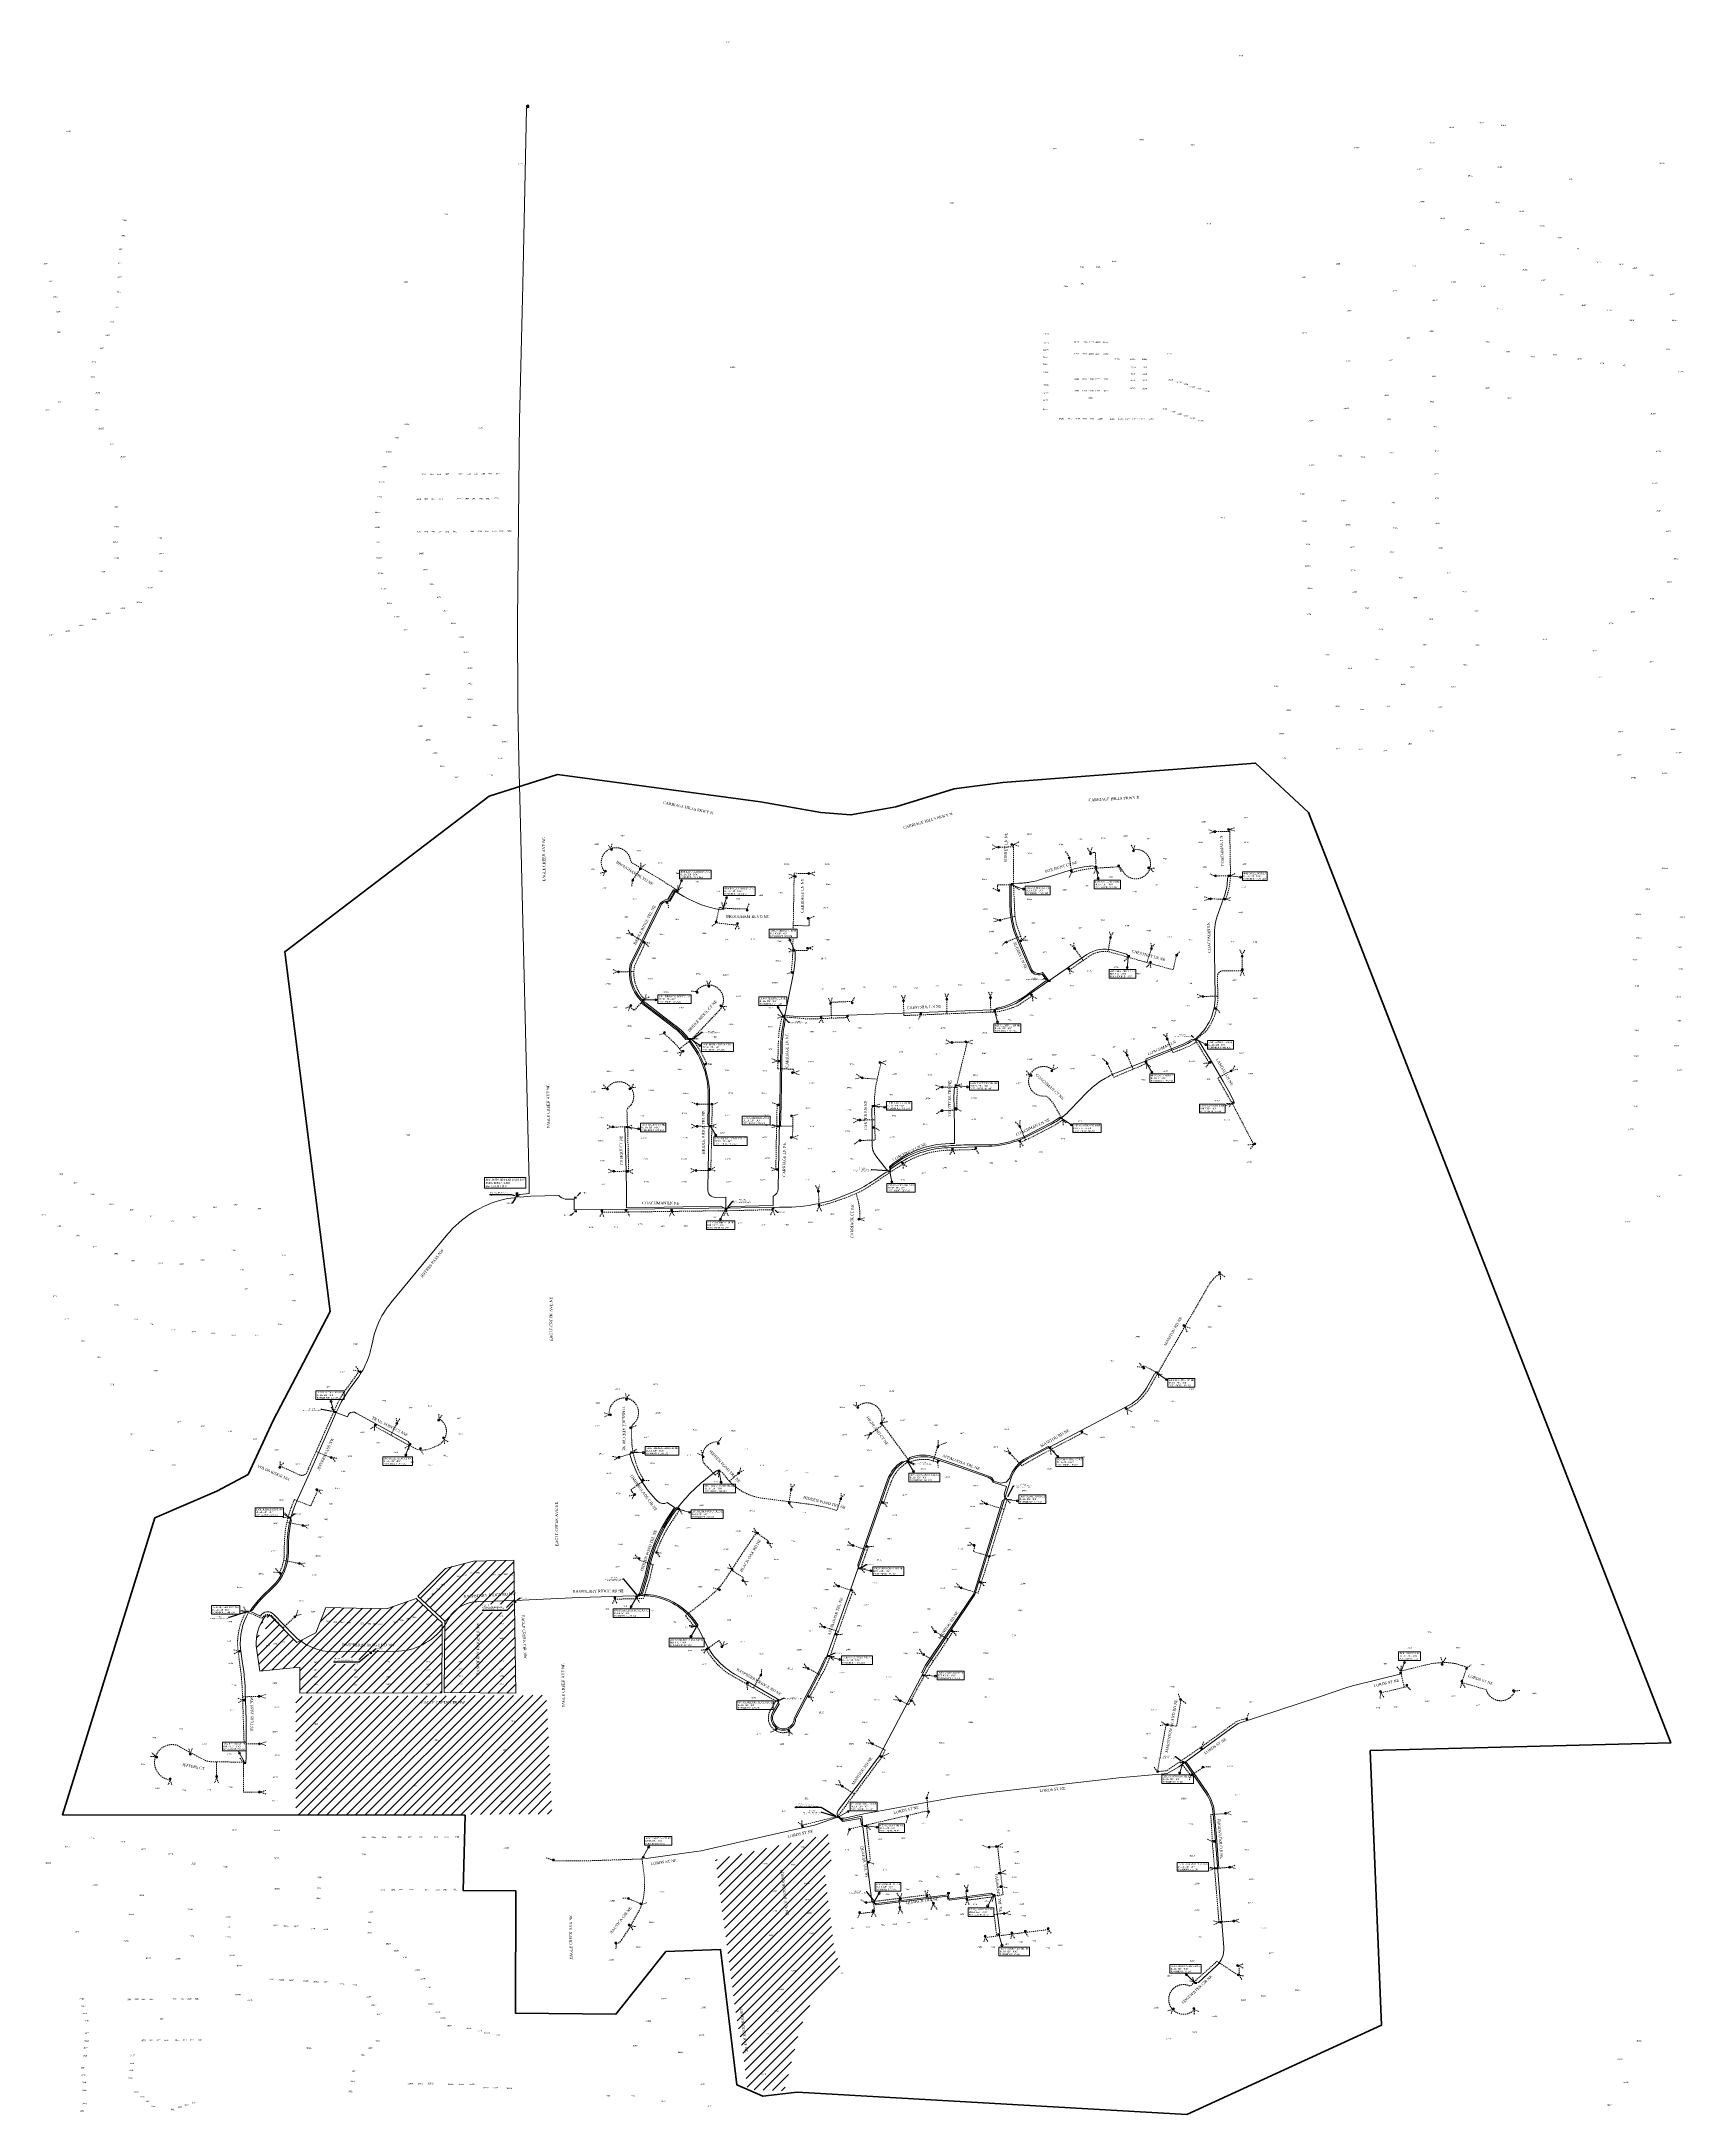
# Model space of a CAD drawing. Header units: feet. Extents: x 865220 to 2781189, y -2240498 to 970979.
# Drawn here: x 2768412 to 2774492, y 957815 to 965490 of the extents above; entities that cross this region are included whole.
import ezdxf
from ezdxf import colors
from ezdxf.entities.mleader import LeaderData, LeaderLine
from ezdxf.enums import TextEntityAlignment as Align
from ezdxf.lldxf.tags import DXFTag
from ezdxf.math import Vec2, Vec3

# ---------------------------------------------------------------- set-up
doc = ezdxf.new("R2010")
doc.units = ezdxf.units.FT
doc.header["$LTSCALE"] = 0.015
doc.header["$MEASUREMENT"] = 0
doc.set_wipeout_variables(frame=1)
doc.linetypes.add('DASHED', pattern=[5, 3, -2])
for name, color, linetype in [('144A', 112, '144A'), ('144B', 112, '144B'), ('288A', 112, '288A'), ('288B', 112, '288B'), ('432A', 112, '432A'), ('48A', 112, '48A'), ('48B', 112, '48B'), ('72A', 112, '72A'), ('72B', 112, '72B'), ('DETAIL', 7, 'Continuous'), ('DROP BURIED', 7, 'DASHED'), ('F1', 112, 'F1'), ('NOTES', 7, 'Continuous'), ('PROP_TEL', 6, 'Continuous'), ('Scott County Addresses', 7, 'Continuous'), ('STREET NAME', 7, 'Continuous'), ('TAIL', 1, 'MST'), ('TELEPHONE STRUCT-EX', 30, 'Continuous'), ('TELEPHONE STRUCT-PROP', 6, 'Continuous'), ('TERMINAL SERVING AREAS', 1, 'Continuous'), ('TERMINALS', 7, 'Continuous')]:
    doc.layers.add(name, color=color, linetype=linetype)
doc.layers.add('RUNNING LINE (UNDERGROUND)', color=10, linetype='Continuous', lineweight=40)
doc.layers.add('WORK BOUNDARY', color=110, linetype='Continuous', lineweight=40)
doc.styles.add('Dimensions 100', font='arial.ttf')
doc.styles.add('Line', font='txt.shx', dxfattribs={"height": 3})
doc.styles.add('SIMPLEX', font='times.ttf', dxfattribs={"width": 0.8})
doc.styles.get("Standard").update_dxf_attribs({"font": 'times.ttf'})
doc.styles.add('Utilities', font='arial.ttf', dxfattribs={"height": 2.5})
tags = doc.linetypes.add('144A', pattern='A,80,-5,["144A",Line,S=1.5,R=0,X=0,Y=-1.5],-24', length=109).pattern_tags.tags
tags[6] = DXFTag(74, 10)
tags = doc.linetypes.add('144B', pattern='A,80,-5,["144B",Line,S=1.5,R=0,X=0,Y=-1.5],-24', length=109).pattern_tags.tags
tags[6] = DXFTag(74, 10)
tags = doc.linetypes.add('288A', pattern='A,80,-5,["288A",Line,S=1.5,R=0,X=0,Y=-1.5],-24', length=109).pattern_tags.tags
tags[6] = DXFTag(74, 10)
tags = doc.linetypes.add('288B', pattern='A,80,-5,["288B",Line,S=1.5,R=0,X=0,Y=-1.5],-24', length=109).pattern_tags.tags
tags[6] = DXFTag(74, 10)
tags = doc.linetypes.add('432A', pattern='A,80,-5,["432A",Line,S=1.5,R=0,X=0,Y=-1.5],-24', length=109).pattern_tags.tags
tags[6] = DXFTag(74, 10)
tags = doc.linetypes.add('48A', pattern='A,80,-5,["48A",Line,S=1.5,R=0,X=0,Y=-1.5],-20', length=105).pattern_tags.tags
tags[6] = DXFTag(74, 10)
tags = doc.linetypes.add('48B', pattern='A,80,-5,["48B",Line,S=1.5,R=0,X=0,Y=-1.5],-20', length=105).pattern_tags.tags
tags[6] = DXFTag(74, 10)
tags = doc.linetypes.add('72A', pattern='A,80,-5,["72A",Line,S=1.5,R=0,X=0,Y=-1.5],-20', length=105).pattern_tags.tags
tags[6] = DXFTag(74, 10)
tags = doc.linetypes.add('72B', pattern='A,80,-5,["72B",Line,S=1.5,R=0,X=0,Y=-1.5],-20', length=105).pattern_tags.tags
tags[6] = DXFTag(74, 10)
tags = doc.linetypes.add('F1', pattern='A,15,-5,["F1",Line,S=1.5,R=0,X=0,Y=-1.5],-12', length=32).pattern_tags.tags
tags[6] = DXFTag(74, 10)
tags = doc.linetypes.add('MST', pattern='A,5,-5,5,-5,["TAIL",Line,S=1.5,R=0,X=0,Y=-1.5],-20', length=40).pattern_tags.tags
tags[10] = DXFTag(74, 10)

# ---------------------------------------------------------------- blocks, each defined once
blk = doc.blocks.new('ACMAP_ANN_TEMPLATE_Scott County Address')
at = {"layer": 'Scott County Addresses', "style": 'Dimensions 100'}
blk.add_attdef('ScottCountyAddress', (0, 0), '', height=50, dxfattribs=at)
blk = doc.blocks.new('PFP')
at = {"color": 6}
blk.add_wipeout([(-0.12, 0.12), (0.12, 0.12), (0.12, -0.12), (-0.12, -0.12)], dxfattribs=at)
at = {"ltscale": 40, "true_color": 0xffffff}
h = blk.add_hatch(color=7, dxfattribs=at)
h.dxf.hatch_style = 1
h.paths.add_polyline_path([(-0.12, -0.12), (0.12, -0.12), (0.12, 0.12), (-0.12, 0.12)])
at = {"layer": 'RUNNING LINE (UNDERGROUND)', "color": 6, "lineweight": 0, "const_width": 0.0181, "flags": 128}
blk.add_lwpolyline([(-0.12, 0.12), (0.12, 0.12), (0.12, -0.12), (-0.12, -0.12)], close=True, dxfattribs=at)
at = {"layer": 'RUNNING LINE (UNDERGROUND)', "color": 18, "lineweight": 0, "true_color": 0x000000, "const_width": 0.0181, "flags": 128}
for points in [[(-0.08, -0.08), (0.08, 0.08)], [(-0.08, 0.08), (0.08, -0.08)]]:
    blk.add_lwpolyline(points, dxfattribs=at)
blk = doc.blocks.new('NEW HH')
at = {"ltscale": 40, "true_color": 0xffffff}
h = blk.add_hatch(color=7, dxfattribs=at)
h.dxf.hatch_style = 1
h.paths.add_polyline_path([(-0.061, -0.031, 0.414214), (-0.046, -0.046), (0.046, -0.046, 0.414214), (0.061, -0.031), (0.061, 0.031, 0.414214), (0.046, 0.046), (-0.046, 0.046, 0.414214), (-0.061, 0.031)])
at = {"layer": 'RUNNING LINE (UNDERGROUND)', "color": 6, "lineweight": 0, "const_width": 0.005, "flags": 128}
blk.add_lwpolyline([(-0.061, 0.031), (-0.061, -0.031, 0.414214), (-0.046, -0.046), (0.046, -0.046, 0.414214), (0.061, -0.031), (0.061, 0.031, 0.414214), (0.046, 0.046), (-0.046, 0.046, 0.414214)], format="xyb", close=True, dxfattribs=at)
at = {"layer": 'TELEPHONE STRUCT-PROP', "color": 18, "true_color": 0x000000, "style": 'Utilities'}
blk.add_text('HH', height=0.05, dxfattribs=at).set_placement((0, 0), align=Align.MIDDLE_CENTER)
blk = doc.blocks.new('EX HH')
at = {"ltscale": 40, "true_color": 0xffffff}
h = blk.add_hatch(color=7, dxfattribs=at)
h.dxf.hatch_style = 1
h.paths.add_polyline_path([(-0.061, -0.031, 0.414214), (-0.046, -0.046), (0.046, -0.046, 0.414214), (0.061, -0.031), (0.061, 0.031, 0.414214), (0.046, 0.046), (-0.046, 0.046, 0.414214), (-0.061, 0.031)])
at = {"color": 30, "const_width": 0.005, "flags": 128}
blk.add_lwpolyline([(-0.061, 0.031), (-0.061, -0.031, 0.414214), (-0.046, -0.046), (0.046, -0.046, 0.414214), (0.061, -0.031), (0.061, 0.031, 0.414214), (0.046, 0.046), (-0.046, 0.046, 0.414214)], format="xyb", close=True, dxfattribs=at)
at = {"layer": 'RUNNING LINE (UNDERGROUND)', "color": 7, "lineweight": -3, "flags": 128}
blk.add_lwpolyline([(-0.054, 0.031), (-0.054, -0.031, 0.414214), (-0.046, -0.038), (0.046, -0.038, 0.414214), (0.054, -0.031), (0.054, 0.031, 0.414214), (0.046, 0.038), (-0.046, 0.038, 0.414214)], format="xyb", close=True, dxfattribs=at)
at = {"layer": 'TELEPHONE STRUCT-PROP', "color": 30, "style": 'Utilities'}
blk.add_text('HH', height=0.05, dxfattribs=at).set_placement((0, 0), align=Align.MIDDLE_CENTER)
blk = doc.blocks.new('Proposed FlowerPot')
at = {"lineweight": 5, "ltscale": 100, "true_color": 0xffffff}
h = blk.add_hatch(color=7, dxfattribs=at)
h.dxf.hatch_style = 1
h.paths.add_polyline_path([(-0.06, 0, 0.414214), (0, -0.06, 0.414214), (0.06, 0, 0.414214), (0, 0.06, 0.414214)])
at = {"lineweight": 5, "ltscale": 100}
blk.add_circle((0, 0), 0.0604, dxfattribs=at)
at = {"layer": 'RUNNING LINE (UNDERGROUND)', "color": 6, "lineweight": 5, "const_width": 0.00907, "flags": 128}
blk.add_lwpolyline([(-0.06, 0, -0.414214), (0, 0.06, -0.414214), (0.06, 0, -0.414214), (0, -0.06, -0.414214), (-0.06, 0)], format="xyb", dxfattribs=at)
at = {"color": 18, "linetype": 'ByBlock', "lineweight": 5, "ltscale": 100, "true_color": 0x000000, "style": 'Dimensions 100'}
blk.add_text('F', height=0.0744, dxfattribs=at).set_placement((-0.03, -0.04))
blk = doc.blocks.new('TERMINAL')
at = {"lineweight": 5, "ltscale": 0.5, "flags": 128}
blk.add_lwpolyline([(-0.1, -0.6), (-0.1, 44.8)], dxfattribs=at)
at = {"lineweight": 5, "ltscale": 0.5}
blk.add_circle((-0.1, 37.6), 3.83, dxfattribs=at)

msp = doc.modelspace()

# ---------------------------------------------------------------- hatches: boundary and pattern name
at = {"layer": 'NOTES', "ltscale": 100}
h = msp.add_hatch(dxfattribs=at)
h.set_pattern_fill('ANSI31', color=30, scale=200)
h.paths.add_polyline_path([(2769901.9, 959377), (2769904.4, 959641.3), (2769804.3, 959733.9), (2769906.3, 959837.1), (2770010.8, 959863.8), (2770160.1, 959867), (2770167.5, 959374.5)])
edge = h.paths.add_edge_path()
edge.add_line((2769367.4, 959375), (2769367.8, 959471.3))
edge.add_line((2769367.8, 959471.3), (2769219.7, 959456.5))
edge.add_line((2769219.7, 959456.5), (2769205.8, 959550))
edge.add_arc((2769380.5, 959556.6), 174.8, 146.24395, 182.15833, ccw=False)
edge.add_arc((2769250.6, 959643.9), 18.4, 40.95867, 147.40483, ccw=False)
edge.add_line((2769264.5, 959655.9), (2769356.8, 959562.2))
edge.add_line((2769356.8, 959562.2), (2769427.4, 959598.7))
edge.add_line((2769427.4, 959598.7), (2769463.7, 959691.8))
edge.add_line((2769463.7, 959691.8), (2769688.2, 959687.6))
edge.add_line((2769688.2, 959687.6), (2769798.8, 959725.8))
edge.add_line((2769798.8, 959725.8), (2769894, 959634.8))
edge.add_line((2769894, 959634.8), (2769893.6, 959376.4))
edge.add_line((2769893.6, 959376.4), (2769367.4, 959375))
at = {"layer": 'NOTES', "lineweight": 5, "ltscale": 50}
h = msp.add_hatch(dxfattribs=at)
h.set_pattern_fill('ANSI31', color=1, scale=200)
h.set_pattern_definition([(45, (-76004.922, -38825.41), (-17.67766953, 17.67766953), [])])
edge = h.paths.add_edge_path()
edge.add_arc((2768018.4, 957581), 3024, 6.19875, 11.40719)
edge.add_line((2770982.7, 958179.1), (2770982.7, 958179.1))
edge.add_line((2770982.7, 958179.1), (2770906, 958758.3))
edge.add_line((2770906, 958758.3), (2771323, 958852.3))
edge.add_line((2771323, 958852.3), (2771335.5, 958752.1))
edge.add_line((2771335.5, 958752.1), (2771308.2, 958728.5))
edge.add_line((2771308.2, 958728.5), (2771345.2, 958430.9))
edge.add_line((2771345.2, 958430.9), (2771375.5, 958339.1))
edge.add_line((2771375.5, 958339.1), (2771266.2, 958245.6))
edge.add_line((2771266.2, 958245.6), (2771217.2, 958128))
edge.add_line((2771217.2, 958128), (2771160.7, 957902.2))
edge.add_line((2771160.7, 957902.2), (2771024.7, 957907.6))

# ---------------------------------------------------------------- linework, layer by layer
at = {"layer": '144B', "lineweight": 5, "ltscale": 100, "flags": 128}
msp.add_lwpolyline([(2770945.8, 961166.2), (2770963.9, 961176.6), (2771119.5, 961180.1), (2771120.1, 961214.5, 0.289077), (2771137.8, 961242.7), (2771139.1, 961313.6), (2771143.6, 961553.5), (2771146.6, 961715.5), (2771147.5, 961763.4), (2771148.4, 961787), (2771149.2, 961797.1), (2771150.9, 961815.1), (2771152.1, 961824.4), (2771153.4, 961833.7), (2771154.9, 961843), (2771158.3, 961861.6), (2771162.9, 961883.8), (2771226.4, 961879.2), (2771464.1, 961887.9), (2771564, 961891.5), (2771763.8, 961898.9), (2771863.7, 961902.5), (2771927.8, 961904.9), (2771936.8, 961905.5), (2771938.9, 961905.7), (2771948.3, 961906.8), (2771953, 961907.4), (2771963.2, 961909.5), (2771970.7, 961911.3), (2771978.1, 961913.3), (2771987.3, 961915.7), (2771999.7, 961920.7), (2772006.7, 961923.7), (2772017.1, 961928.7), (2772027.2, 961934.2), (2772033.7, 961938.1), (2772042.3, 961943.8), (2772072.3, 961964.6), (2772139.2, 962012.7)], format="xyb", dxfattribs=at)
at = {"layer": '48A', "lineweight": 5, "ltscale": 100, "flags": 128}
msp.add_lwpolyline([(2771361.7, 958916.7), (2771379.3, 958905.2), (2771447.1, 958919.5), (2771451.7, 958881.4), (2771467, 958748.4), (2771476.2, 958673.9), (2771485, 958605.5), (2771491.3, 958600.2)], dxfattribs=at)
at = {"layer": '48B', "lineweight": 5, "ltscale": 100, "flags": 128}
msp.add_lwpolyline([(2771550.9, 961306.9), (2771555.1, 961316.3), (2771580.1, 961333), (2771595.4, 961342.9, -0.12868), (2771765.1, 961394.1), (2771811.2, 961395.6), (2771917.1, 961399.7), (2771929.5, 961400.3), (2771941.8, 961401.5), (2771954.1, 961403), (2771966.3, 961404.9), (2771978.4, 961407.3), (2771990.5, 961410.1), (2771996.5, 961411.7), (2772002.4, 961413.4), (2772014.3, 961417), (2772020.1, 961419), (2772030.6, 961422.8), (2772048.9, 961430.4), (2772057.4, 961434.3), (2772108.6, 961460.5), (2772147.5, 961480.5), (2772159.6, 961487.2), (2772167.5, 961491.9), (2772171.3, 961494.4), (2772178.9, 961499.5), (2772186, 961504.7), (2772197, 961513.5), (2772207.3, 961522.7), (2772210.6, 961525.8), (2772217.4, 961532.7), (2772252.9, 961569.9), (2772276.7, 961594.8), (2772285.7, 961603.8), (2772294, 961611.6), (2772298.3, 961615.4), (2772307, 961622.8), (2772316, 961629.8), (2772325.1, 961636.4), (2772334.6, 961642.8), (2772349.1, 961651.8), (2772359.1, 961657.3), (2772364.2, 961660), (2772374.4, 961665), (2772384.8, 961669.7), (2772390.1, 961671.9), (2772417.9, 961683.2), (2772635.6, 961771.5), (2772644.8, 961775.6), (2772653.8, 961780.1), (2772663.9, 961785.9), (2772682.9, 961796.4)], format="xyb", dxfattribs=at)
at = {"layer": '72B', "lineweight": 5, "ltscale": 100, "flags": 128}
msp.add_lwpolyline([(2770809.5, 961794, -0.181434), (2770884, 961577.7), (2770883.6, 961555.2), (2770879.1, 961315.3), (2770877.8, 961241.1, 0.463267), (2770906.9, 961210.3), (2770944, 961211), (2770944.8, 961169)], format="xyb", dxfattribs=at)
at = {"layer": 'DROP BURIED', "lineweight": 5, "ltscale": 100, "flags": 128}
for points in [[(2772732.4, 962570.9), (2772750.4, 962564.3), (2772733, 962557.2)], [(2772758.7, 962564.9), (2772808.7, 962565.3)], [(2772826.5, 962578.5), (2772808.7, 962573), (2772827.6, 962566.8)], [(2770522.4, 962519.9), (2770520.2, 962502.6), (2770508.7, 962513.7)], [(2771929.5, 962515.8), (2771947.8, 962506.8), (2771930.1, 962499.1)], [(2771957.7, 962506.8), (2772008.2, 962508.1)], [(2772008.7, 962516.4), (2772009.5, 962371.6)], [(2772028.8, 962526.4), (2772009.5, 962516.7), (2772030.5, 962509.7)], [(2772201.4, 962491.2), (2772214.4, 962473.1)], [(2772283.3, 962503.7), (2772293.5, 962486.2), (2772299.8, 962505.4)], [(2772444.1, 962514.2), (2772453.5, 962498), (2772459.3, 962515.1)], [(2770479.6, 962410.8), (2770496.5, 962415.1), (2770490.5, 962400.3)], [(2770601.7, 962388.5), (2770624.7, 962421.8)], [(2770630, 962448.6), (2770629.7, 962430), (2770647, 962442.8)], [(2771273.7, 962415.4), (2771257.4, 962409.1), (2771274, 962402.1)], [(2772222.8, 962422.9), (2772216.4, 962463.9)], [(2772314.2, 962437.6), (2772311.8, 962487.1), (2772293.8, 962486.2)], [(2772527.2, 962415.4), (2772514.2, 962428.2), (2772532.1, 962429.2)], [(2770597.5, 962381.1), (2770596.5, 962363)], [(2771177.8, 962407.5), (2771196.9, 962399.2), (2771179.7, 962391.3)], [(2771192.3, 962124.9), (2771197.2, 962410.2), (2771256.6, 962409.2)], [(2771950.2, 962346.6), (2771931.3, 962355.6)], [(2771999.5, 962367.9), (2771950.2, 962367.9), (2771950.2, 962346.7)], [(2772751.9, 962400.3), (2772736.6, 962407.7)], [(2772760.7, 962400.2), (2772800.8, 962401.2)], [(2770934.3, 962281.3), (2770975.7, 962279), (2771023.1, 962278.7)], [(2772714.9, 962322.9), (2772734.2, 962316), (2772716, 962309.3)], [(2772742.7, 962315.3), (2772786.2, 962314.6)], [(2772812, 962320), (2772794.8, 962314.6), (2772813, 962308)], [(2770582.4, 962199.8), (2770592.9, 962185.7), (2770576.2, 962187.2)], [(2770600.3, 962180.6), (2770638.5, 962157.4)], [(2770893, 962214.3), (2770907.9, 962227.2)], [(2770979.2, 962203.2), (2770987.1, 962219.6), (2770994.1, 962202.3)], [(2771193.9, 962217.2), (2771252.9, 962215.8), (2771253.2, 962243.2)], [(2771253.6, 962243.2), (2771272.6, 962252.2)], [(2771934.6, 962244.1), (2771954.4, 962237.1), (2771935.8, 962230)], [(2772014.8, 962250.7), (2771956.1, 962237)], [(2772364, 962193.3), (2772368.8, 962177.9), (2772377.9, 962191.5)], [(2770657.5, 962139.1), (2770646.4, 962152.7), (2770663.1, 962152)], [(2771175.7, 962132.5), (2771192.1, 962124.8), (2771176.4, 962118.4)], [(2771197.2, 962124.7), (2771246.5, 962124.7), (2771250.8, 962133.3)], [(2771266.5, 962138.6), (2771250.8, 962133.3), (2771266.9, 962127.4)], [(2772035.9, 962176.4), (2771978.6, 962155.1), (2771966.6, 962142.9)], [(2772054.4, 962176.9), (2772040.8, 962162.7), (2772061.3, 962163.1)], [(2772218.5, 962146.1), (2772233.1, 962136.4), (2772232.2, 962154.8)], [(2772237.6, 962129.2), (2772266.1, 962087.7)], [(2772367.3, 962168.2), (2772359.1, 962121.8)], [(2772518.1, 962127.3), (2772503.3, 962081.2)], [(2772514.3, 962076.6), (2772600, 962053), (2772612.1, 962107.6), (2772623.5, 962119.8)], [(2772517.3, 962151.9), (2772520, 962136.2), (2772531.4, 962148.4)], [(2772854.9, 962110), (2772846.4, 962127)], [(2772855.8, 962049.2), (2772854.9, 962109.9), (2772865.4, 962127)], [(2770527.3, 962053.5), (2770543.2, 962046), (2770527.8, 962039.5)], [(2770604, 962046.2), (2770543.2, 962045.7)], [(2772218.1, 962036.5), (2772215.6, 962052.5), (2772230.8, 962043.6)], [(2772501.2, 962062.6), (2772514.4, 962075.8), (2772517, 962058.5)], [(2772862.7, 962031.5), (2772855.8, 962049.2), (2772848.4, 962031.1)], [(2770887.9, 962012.7), (2770881.1, 961996.5), (2770873.9, 962011.6)], [(2771331.6, 961932.6), (2771412.1, 961935.9), (2771420.5, 961951.3)], [(2771594.6, 961958), (2771601.7, 961942.4), (2771608.1, 961958.9)], [(2771755.1, 961964.8), (2771761.5, 961948.6), (2771768.4, 961965.9)], [(2771916.9, 961970.6), (2771923.3, 961954.4), (2771930.2, 961971.7)], [(2772688.7, 961962.5), (2772705.7, 961955.1), (2772689.8, 961948.6)], [(2772714.6, 961954.4), (2772764.7, 961955.3)], [(2770573.3, 961910.9), (2770589.7, 961917.4), (2770584, 961901.7)], [(2770941.8, 961903.5), (2770931.1, 961917.4), (2770947.8, 961916.2)], [(2771323.9, 961947.9), (2771331.6, 961932.5), (2771337.9, 961949)], [(2771335.2, 961873.7), (2771333.3, 961930.2)], [(2771394.4, 961875.7), (2771401.8, 961860.5)], [(2771657.6, 961870.6), (2771665.9, 961885.6)], [(2771761.7, 961948.6), (2771762.2, 961889.9)], [(2771923.7, 961945.2), (2771924.9, 961896.5), (2771939.6, 961896.7)], [(2772760.3, 961908), (2772772.8, 961894.7)], [(2771289.3, 961856.5), (2771297.7, 961871.5), (2771305, 961856.3)], [(2770764.8, 961744.6), (2770781.9, 961748.6), (2770773.9, 961733.9)], [(2771114.8, 961723.4), (2771134.6, 961715.5), (2771115.3, 961708.1)], [(2771195.8, 961672.3), (2771195.3, 961685.5), (2771136, 961686), (2771138.9, 961791.3)], [(2771759.4, 961793.3), (2771777.2, 961784.4), (2771758.6, 961778.3)], [(2771785.6, 961784.3), (2771828.2, 961785.8)], [(2771858.2, 961792.4), (2771837.8, 961785.8), (2771858.7, 961777.9)], [(2772353.6, 961711.7), (2772336.8, 961725.6)], [(2772416, 961753.3), (2772427.6, 961741.4), (2772428.5, 961758.1)], [(2772430.1, 961735.9), (2772452, 961685.3)], [(2770890.7, 961703.1), (2770873.3, 961705.3)], [(2771215.5, 961678.7), (2771195.8, 961672.3), (2771215.6, 961664.1)], [(2771427.7, 961666.4), (2771444.6, 961654), (2771424.4, 961649.5)], [(2771453, 961651.8), (2771503.6, 961648.6)], [(2771538.2, 961715.9), (2771517.8, 961709.4), (2771538.7, 961701.4)], [(2772057.1, 961678.5), (2772070.1, 961663.7), (2772052.4, 961664)], [(2772158.8, 961701.4), (2772154.7, 961682.6), (2772173.6, 961691.8)], [(2772712.3, 961706.5), (2772733.3, 961708.3), (2772720.4, 961692)], [(2772828.2, 961696.9), (2772817.8, 961681.2), (2772839.6, 961684.7)], [(2770491.6, 961626.9), (2770502.5, 961613.1), (2770485.8, 961614.1)], [(2770610.7, 961618.4), (2770593.3, 961615.8), (2770602.4, 961629.8)], [(2771720.7, 961625.8), (2771740.4, 961618.6), (2771722.2, 961608.7)], [(2771748.8, 961618.4), (2771799.6, 961617.6)], [(2770818.6, 961563.5), (2770834.3, 961555.7)], [(2770897.8, 961555), (2770913.2, 961561.5)], [(2771209.6, 961517.8), (2771192.7, 961512.2), (2771191.3, 961432.6)], [(2771415.9, 961504.1), (2771435.5, 961496.9), (2771417.4, 961487)], [(2771444.3, 961496.5), (2771494.4, 961498.1)], [(2771739.5, 961531), (2771723.4, 961519.6)], [(2771749.4, 961531.4), (2771799.3, 961533.6), (2771799.5, 961538.9)], [(2772033.3, 961495.7), (2772031.5, 961475.1), (2772015.8, 961489.6)], [(2772897.8, 961406.5), (2772819.5, 961556.8)], [(2770505.3, 961478.8), (2770521.1, 961470.9), (2770505.6, 961464.7)], [(2770530.2, 961470.9), (2770571.6, 961471.1)], [(2770584.5, 961307), (2770581, 961468.9)], [(2770817.5, 961481.1), (2770833.2, 961473.3), (2770817.7, 961467.1)], [(2770842.3, 961473.7), (2770892.6, 961472.8)], [(2771129.4, 961313.8), (2771132, 961473.8)], [(2771142.2, 961473.6), (2771191.5, 961473.6)], [(2771212.2, 961439.1), (2771190.9, 961432.1), (2771212.2, 961424.8)], [(2771435.7, 961419.9), (2771418.8, 961406.7)], [(2771445.1, 961421.1), (2771496.7, 961422.5), (2771496, 961469.1)], [(2772033.3, 961395.6), (2772034, 961413.7), (2772045.9, 961400.5)], [(2772034.5, 961468.4), (2772053.2, 961423.5)], [(2771772.8, 961369.5), (2771783.3, 961385), (2771793.9, 961370)], [(2772875.9, 961404.6), (2772898, 961406.6), (2772886.5, 961390.5)], [(2770509.5, 961315), (2770525.2, 961307.2), (2770509.7, 961300.9)], [(2770534.2, 961306.6), (2770575.5, 961307)], [(2770600.5, 961299.3), (2770584.8, 961307.1), (2770600.3, 961313.3)], [(2770815, 961317.1), (2770830.8, 961309.3), (2770815.2, 961303.1)], [(2770904.7, 961307.5), (2770888.8, 961315), (2770904.2, 961321.5)], [(2771111.8, 961320.5), (2771129.2, 961313.9), (2771112.3, 961308)], [(2771601.2, 961317.9), (2771600.3, 961334.8), (2771616.1, 961323.8)], [(2771276.4, 961254.6), (2771285.9, 961237.8), (2771291.3, 961256.7)], [(2771287.2, 961228.9), (2771289.2, 961187)], [(2770478.6, 961139.4), (2770485.9, 961155.3), (2770492.6, 961140)], [(2770581.2, 961155.6), (2770587.9, 961140.3)], [(2770736, 961141.2), (2770744.1, 961158.8), (2770753, 961141.8)], [(2771281.3, 961159.5), (2771289.4, 961178.3), (2771298.3, 961159.8)], [(2771457.6, 961135), (2771440.9, 961129.3), (2771457.8, 961123.2)], [(2772775.6, 960906.8), (2772773.9, 960928.2), (2772793.1, 960915.5)], [(2772651.4, 960712.3), (2772643.2, 960732.1), (2772665.5, 960725.9)], [(2769564.9, 960570.7), (2769586.3, 960567.3), (2769575, 960584.8)], [(2772466.2, 960583.7), (2772487.1, 960581), (2772475.9, 960596.5)], [(2772535.6, 960563.8), (2772491.1, 960587.3), (2772487.8, 960581)], [(2770572.6, 960484.6), (2770576.8, 960466.7), (2770588.2, 960482.5)], [(2771415.9, 960442.7), (2771431, 960435.9), (2771426.8, 960451.8)], [(2772431.7, 960406.7), (2772428.4, 960425.4), (2772447.5, 960417)], [(2769628.8, 960353.5), (2769644.8, 960363.5), (2769643.6, 960346.6)], [(2769772.5, 960292.5), (2769645, 960363.2)], [(2769704.2, 960330.4), (2769725.9, 960369.9)], [(2769724.3, 960393.2), (2769728.1, 960376.4), (2769737.2, 960390.7)], [(2769881.7, 960407.3), (2769882.9, 960390.2), (2769894, 960402.9)], [(2770493.6, 960412.7), (2770513.1, 960406.1), (2770495, 960398.1)], [(2770612.3, 960366), (2770596.5, 960358)], [(2771483.5, 960337.9), (2771524.2, 960367.3)], [(2771531.2, 960394.3), (2771521.5, 960376.1), (2771542.6, 960380.1)], [(2772264.6, 960338.8), (2772282.6, 960330.7)], [(2769427.8, 960269.6), (2769487, 960245.7)], [(2769814.9, 960275.6), (2769824.2, 960259.9)], [(2769916.2, 960305.2), (2769901.8, 960315.4), (2769903.8, 960297.3)], [(2770839, 960262.7), (2770858.2, 960254.3), (2770853.4, 960274.9)], [(2771458.1, 960328), (2771476.9, 960333.2), (2771469.2, 960316.2)], [(2771729.7, 960311.6), (2771730.6, 960291.2), (2771761.4, 960302.6)], [(2771974.9, 960272.4), (2771991.7, 960267.3), (2771986.4, 960283.6)], [(2769307.6, 960227.2), (2769295.2, 960215.3), (2769295.3, 960232.8)], [(2769498.7, 960233.2), (2769487.2, 960246), (2769504.8, 960245.3)], [(2770525.2, 960251.6), (2770544.4, 960247.6), (2770529.8, 960236.1)], [(2770999.2, 960208.6), (2770994.7, 960192.4), (2771010.6, 960199.9)], [(2769446.1, 960113.6), (2769434.6, 960126.5), (2769452.2, 960125.7)], [(2770586, 960105.2), (2770605.3, 960108.9), (2770596.2, 960092.7)], [(2770641.7, 960162.8), (2770661.4, 960162)], [(2771178.6, 960082.9), (2771185, 960124.2)], [(2771184.6, 960150.2), (2771187.5, 960133.5), (2771198.6, 960147.1)], [(2771370.6, 960115.8), (2771371.3, 960098.9), (2771384.1, 960110.9)], [(2771179.6, 960076.1), (2771190.6, 960061.7)], [(2771541.5, 960065.6), (2771528.2, 960078.7), (2771546.6, 960079.7)], [(2771884.9, 960075.6), (2771904.6, 960077), (2771889.6, 960089)], [(2771048.2, 959985.9), (2771057.6, 959969.8), (2771039.7, 959973.6)], [(2771103.1, 959930.1), (2771100.3, 959939.7), (2771057.6, 959969.5)], [(2770601.7, 959874.8), (2770619.8, 959875), (2770607.2, 959887.9)], [(2770699.6, 959879.7), (2770688.4, 959894.4), (2770706.5, 959893.7)], [(2771113.6, 959914.7), (2771103.1, 959930.1), (2771121.3, 959927.5)], [(2771397, 959936.3), (2771410.2, 959923.1), (2771391.9, 959922.3)], [(2771419.3, 959920.1), (2771466.4, 959904.5)], [(2771472.3, 959916.6), (2771493.7, 959918.9)], [(2771839.2, 959922.8), (2771857.9, 959923.8), (2771844.3, 959935.8)], [(2771866.4, 959920.4), (2771860.2, 959899.8), (2771918.4, 959881.4)], [(2771890, 959784.4), (2771933.9, 959924.8)], [(2771922.1, 959882.1), (2771941.5, 959886.6)], [(2769270.1, 959823.5), (2769291.3, 959820.3), (2769277.5, 959836.9)], [(2769362.6, 959855.8), (2769309, 959866.2)], [(2769383.4, 959843.5), (2769371.1, 959854.2), (2769387.3, 959856.7)], [(2770956.6, 959851.5), (2770966.1, 959835.4), (2770948.1, 959839.2)], [(2771009.4, 959791.4), (2771008.7, 959802.5), (2770965.7, 959831.3)], [(2770915.2, 959761.2), (2770897.2, 959765)], [(2771021.4, 959774.4), (2771010.8, 959789.8), (2771029, 959787.2)], [(2771344.8, 959785.1), (2771358, 959772), (2771339.6, 959771.1)], [(2771360.7, 959603.6), (2771414.6, 959754.1), (2771367.3, 959768.9)], [(2771424.5, 959739.3), (2771414.6, 959754.1)], [(2771790.4, 959769.2), (2771810.6, 959767), (2771798.4, 959782.2)], [(2771818.5, 959763.3), (2771878.7, 959745.3), (2771889.9, 959784)], [(2771900.1, 959772.4), (2771889.9, 959784.4), (2771906.3, 959785)], [(2769360.9, 959681.7), (2769353, 959661.2), (2769373.2, 959666.8)], [(2771291.9, 959634.1), (2771305.1, 959620.9), (2771286.8, 959620.1)], [(2771313, 959618.2), (2771360.7, 959603.6), (2771357.5, 959592.1)], [(2771357.5, 959592.1), (2771375.9, 959593.1)], [(2771715.7, 959605.2), (2771705.3, 959622.9)], [(2771723, 959600.2), (2771766.2, 959574.4)], [(2771797.1, 959588.7), (2771785.3, 959603.8), (2771805.4, 959603.5)], [(2769123.4, 959535.7), (2769139.6, 959529.5), (2769125.1, 959520.4)], [(2770950.1, 959558.8), (2770933.1, 959551.1), (2770938.8, 959568.6)], [(2771650.6, 959523.6), (2771671.6, 959520.6), (2771661.2, 959538.4)], [(2771713.4, 959495.2), (2771673.2, 959519.7)], [(2773609.5, 959505.5), (2773597.7, 959488.2), (2773590.2, 959507.8)], [(2771070.9, 959437.4), (2771047.3, 959395)], [(2771077, 959463.8), (2771075.8, 959445.3)], [(2771234, 959483.3), (2771245.3, 959468.4), (2771227, 959470.1)], [(2771253, 959464.3), (2771296.8, 959441.1)], [(2771677.7, 959437.4), (2771629, 959347.6), (2771620.8, 959332.1), (2771586.2, 959349.5)], [(2773443.3, 959446.5), (2773455.5, 959396.9)], [(2773670.2, 959423.1), (2773684.2, 959461.7)], [(2773687.7, 959470.3), (2773703.1, 959480)], [(2769139.6, 959356), (2769155.7, 959349.8), (2769141.3, 959340.7)], [(2769155.8, 959361.3), (2769212.8, 959363.2)], [(2769240.8, 959370.1), (2769220.9, 959363.5), (2769241.9, 959356)], [(2771022.3, 959407.2), (2771024.7, 959387.3)], [(2771564.6, 959351), (2771585.8, 959349.1), (2771572.7, 959365.5)], [(2771635.1, 959346.8), (2771645.5, 959329.7)], [(2772582.6, 959257.7), (2772612.6, 959252.2), (2772627.9, 959343.3), (2772626.5, 959346.9)], [(2772625.2, 959354.5), (2772619.1, 959371.9)], [(2772631.3, 959349.4), (2772647.3, 959336.8)], [(2773365.6, 959354.9), (2773368.5, 959376.6), (2773380.3, 959357.9)], [(2773368.3, 959376.1), (2773465.8, 959398.9), (2773479.4, 959386.9)], [(2773663.2, 959395.1), (2773668.4, 959414), (2773681.1, 959395.5)], [(2772551.6, 959254.9), (2772573.6, 959259.2), (2772554.5, 959269.6)], [(2772878.9, 959300.8), (2772872.8, 959282.5), (2772834.8, 959270.5), (2772705.4, 959176.4)], [(2769242.6, 959194.5), (2769222.7, 959187.8), (2769243.7, 959180.3)], [(2771110.1, 959230.8), (2771126.9, 959237.3)], [(2771178, 959217.6), (2771179.2, 959233.4), (2771191.6, 959222.8)], [(2771463.5, 959191), (2771483.4, 959189.3), (2771472.4, 959205.2)], [(2771523.4, 959140.9), (2771534, 959164.8), (2771482.6, 959188.8)], [(2772705.4, 959176.4), (2772713.6, 959197.3)], [(2768815.4, 959140.8), (2768834.3, 959140.9), (2768820.2, 959153.9)], [(2768956.8, 959169.3), (2768962.9, 959153.4), (2768969.6, 959169.8)], [(2769059.7, 959120.8), (2769059.9, 959064.5)], [(2769159.7, 959114.6), (2769159.5, 959008.3), (2769222.2, 959008.8)], [(2771523.4, 959140.9), (2771548.8, 959152.6)], [(2771523.4, 959140.9), (2771535.7, 959130.3)], [(2768894.2, 959035.8), (2768887.9, 959053.7), (2768880.3, 959035.2)], [(2769066.3, 959043.3), (2769059.9, 959061.1), (2769052.4, 959042.7)], [(2771350.7, 959037.5), (2771371.1, 959034), (2771362.5, 959052.3)], [(2772713.2, 959101.3), (2772737.8, 959102.8)], [(2769241.9, 959015.2), (2769222.1, 959008.5), (2769243.1, 959001)], [(2771687.8, 958990.5), (2771695.1, 959008.4)], [(2771454.9, 958884.6), (2771405.2, 958872.6)], [(2771695, 958932.6), (2771687.9, 958913)], [(2772745.3, 958826.4), (2772739, 958925.4), (2772789.7, 958929)], [(2772812.3, 958937.5), (2772798.1, 958930.5), (2772814, 958924.9)], [(2771950.1, 958807.6), (2771913.4, 958804.3), (2771893, 958811.3)], [(2771940.6, 958624.9), (2771970.3, 958628.9), (2771950.1, 958807.6)], [(2771968.2, 958818.5), (2771949.6, 958808.1), (2771970.9, 958804.1)], [(2770638.6, 958766.5), (2770629.6, 958760.9), (2770421.6, 958754.1), (2770311.8, 958754.1), (2770280.4, 958765.2)], [(2772764, 958726.7), (2772804.6, 958730)], [(2772828, 958738.3), (2772813.8, 958731.3), (2772829.7, 958725.7)], [(2771826.6, 958663.4), (2771836.8, 958648.7), (2771840.8, 958665.8)], [(2771979.7, 958719.4), (2771961.1, 958709), (2771982.4, 958705)], [(2771966.9, 958659.2), (2771986.6, 958653.9)], [(2770538.8, 958445.7), (2770548.1, 958451), (2770555.5, 958456.9), (2770560.9, 958464.3), (2770592.2, 958513.3), (2770627.4, 958577.6), (2770634.1, 958593.7), (2770651, 958599.2)], [(2770582.1, 958615.7), (2770563.4, 958616.4)], [(2770631.3, 958594.6), (2770585.6, 958613.4)], [(2771582.7, 958558.4), (2771588.9, 958576.9), (2771599.3, 958560.2)], [(2771680.6, 958642.9), (2771688.5, 958628.3), (2771692.3, 958645.2)], [(2771688.9, 958628.4), (2771698, 958629.8), (2771711.5, 958592)], [(2771703.3, 958573.8), (2771712.4, 958593.8), (2771725.9, 958574.1)], [(2770599.9, 958498.6), (2770592.3, 958513.4), (2770609.8, 958511.1)], [(2771483.5, 958546.6), (2771489.8, 958565.1), (2771500.1, 958548.4)], [(2771995, 958567.6), (2771978.5, 958559.7), (2771997.3, 958555.1)], [(2772137.8, 958499.7), (2772004.1, 958483.1)], [(2772134, 958482.7), (2772138.3, 958499.8), (2772148.3, 958485.6)], [(2772750.9, 958518.3), (2772770.1, 958527.1), (2772749.3, 958531.7)], [(2772778.8, 958528), (2772820.5, 958531)], [(2772842.6, 958538.9), (2772828.5, 958531.9), (2772844.4, 958526.3)], [(2770538.8, 958445.4), (2770537.6, 958428.4)], [(2771899.4, 958453.8), (2771904.6, 958470), (2771913.4, 958455.2)], [(2772053.1, 958489.1), (2772063.4, 958474.2)], [(2772859.1, 958357.3), (2772843.2, 958366.7), (2772860.2, 958373.6)], [(2772845, 958331.3), (2772843.2, 958366.8)], [(2772853.7, 958314.5), (2772844, 958330.2), (2772862.2, 958328.4)], [(2772580.6, 958199), (2772598, 958203.7), (2772592.7, 958187.6)], [(2772677.8, 958185.6), (2772678.5, 958203.6), (2772695.3, 958195.8)]]:
    msp.add_lwpolyline(points, dxfattribs=at)
for points in [[(2772809.3, 962572.6), (2772812.1, 962401, -0.079693), (2772794.7, 962314.9)], [(2770629, 962430), (2770599.2, 962447.5), (2770596.7, 962449.4), (2770594.9, 962451.9), (2770593.1, 962455), (2770591, 962459.1, 1.332152), (2770496.6, 962415.3)], [(2770934.3, 962281.6), (2770920.2, 962284.5), (2770908, 962227.9, 0.039962), (2770987.2, 962219.2)], [(2770645.7, 962151.8), (2770606.7, 962068.1, 0.245668), (2770641.6, 961946.3)], [(2771192, 962122.9, -0.032419), (2771185.7, 962042.9), (2771169, 962037.8)], [(2770589.7, 961917.4, 0.046108), (2770605, 961902.6), (2770641.4, 961942.2)], [(2772154.5, 961682.4, 1.466153), (2772122.6, 961585.5)], [(2770593.9, 961553.5, 1.024643), (2770502.9, 961612.7)], [(2771600.5, 961334.6, -0.133487), (2771763, 961384.7), (2771869.2, 961387.7), (2771880.1, 961372.1)], [(2770513.3, 960406.1, -0.502539), (2770577, 960467, -0.619609), (2770603.1, 960372.5, 0.177894), (2770595.5, 960358.3)], [(2771521.7, 960377), (2771520.1, 960381.6, 0.735679), (2771431.1, 960435.9)], [(2769295, 960215.6), (2769366.9, 960182.8, 0.247431), (2769388.6, 960185.4), (2769391.8, 960188.7), (2769492.6, 960415.3)], [(2770552.8, 960249.3), (2770601.5, 960263.2), (2770600.6, 960267.7, -0.055614), (2770596.1, 960357.9)], [(2770858.2, 960255, -0.425577), (2770916.3, 960305), (2770928.2, 960321.3)], [(2770688.5, 959899.7, -0.036918), (2770724.6, 959979.2), (2770772.9, 960054)], [(2773687.7, 959470.5), (2773661, 959479.6, 0.109646), (2773578.7, 959486.7)], [(2773669.3, 959414.4), (2773758.7, 959387.8, 0.729015), (2773864.4, 959383.2), (2773886, 959384.9)], [(2768962.9, 959154.4), (2768913.2, 959182.2, 1.078804), (2768888.2, 959053.5)], [(2770638.6, 958766.5), (2770634.6, 958758.2), (2770641.8, 958702.4, -0.09348), (2770634.1, 958593.7)]]:
    msp.add_lwpolyline(points, format="xyb", dxfattribs=at)
at = {"layer": 'TAIL', "lineweight": 5, "ltscale": 100, "flags": 128}
for points in [[(2772139.2, 962012.7), (2772116.1, 962042.8, -0.435815), (2772073.9, 962058.1), (2772030.9, 962158.6), (2772025.5, 962171.2), (2772018.7, 962188.5), (2772015.2, 962198.6, -0.05684), (2772001.8, 962266.9), (2772001.5, 962270.4), (2772001.1, 962277.5), (2772000.8, 962288.2), (2772000.1, 962343.3), (2771999.8, 962372.7), (2772028.8, 962373.6), (2772034.1, 962373.7), (2772038.4, 962373.9), (2772042.7, 962374.1), (2772047.1, 962374.4), (2772051.4, 962374.8), (2772055.7, 962375.3), (2772060, 962375.8), (2772065.3, 962376.6), (2772068.6, 962377.1), (2772074.4, 962378.2), (2772081.4, 962379.7), (2772095, 962382.8), (2772101.2, 962385), (2772140.9, 962397.4), (2772218.5, 962421.8), (2772221.5, 962422.8), (2772233.5, 962426.2), (2772239.5, 962427.7), (2772245.6, 962429.2), (2772251.7, 962430.5), (2772257.8, 962431.8), (2772270.1, 962433.9), (2772282.4, 962435.6), (2772288.6, 962436.3), (2772294.8, 962436.9), (2772301.9, 962437.4), (2772314.3, 962433.3)], [(2770765.7, 962343.8), (2770750.9, 962348.7), (2770730.2, 962313.9, 0.245534), (2770699, 962293.7), (2770590.7, 962072.9, 0.247384), (2770627.4, 961941.9), (2770634.8, 961934.6), (2770640.3, 961929.8), (2770644.8, 961926.2), (2770700.5, 961883.8), (2770748.8, 961847), (2770756.2, 961841.1, -0.063929), (2770798.6, 961800.1), (2770809.5, 961794, -0.075972)], [(2770933.9, 962279), (2770923.1, 962275.6, -0.086886), (2770789, 962324.2), (2770758.2, 962342.5), (2770737.1, 962306.9, 0.34579), (2770703.4, 962291.4), (2770595.5, 962071.2, 0.246076), (2770631, 961945.4), (2770638.2, 961938.3), (2770643.5, 961933.7), (2770647.9, 961930.1), (2770703.5, 961887.7), (2770751.8, 961850.9), (2770759.2, 961845.1, -0.075908), (2770809.5, 961794)], [(2772139.2, 962012.7), (2772124.9, 962023.1), (2772114.5, 962036.7, -0.400817), (2772069.3, 962056.1), (2772026.3, 962156.6), (2772020.9, 962169.3), (2772014, 962186.8), (2772010.5, 962197.1, -0.056893), (2771996.8, 962266.5), (2771996.5, 962270.1), (2771996.1, 962277.3), (2771995.8, 962288.1), (2771995.1, 962343.2), (2771994.8, 962371.3)], [(2772682.9, 961796.4, 0.073966), (2772726.2, 961847.8), (2772732.9, 961859.5), (2772738.7, 961871.5), (2772742.5, 961880.8), (2772745.9, 961890.2), (2772749.6, 961903.3), (2772751.8, 961911), (2772754.1, 961929.4), (2772755, 961942.8), (2772755.1, 961951.5), (2772755, 961964.3), (2772754.2, 962027.3), (2772753.1, 962125.5), (2772752.3, 962187.3), (2772752.5, 962198.8), (2772753.6, 962211.1), (2772755, 962220.3), (2772756.9, 962229.5), (2772759.2, 962238.4), (2772762, 962247.2), (2772785.9, 962316.3), (2772791.9, 962334.1), (2772794, 962341.5), (2772796.9, 962352.5), (2772798.1, 962360), (2772799.3, 962367.6), (2772800.3, 962375.1), (2772800.9, 962382.7), (2772801.4, 962390.3), (2772801.5, 962392.6), (2772806.5, 962400.9)], [(2772139.2, 962012.7), (2772280.7, 962109.3, -0.224367), (2772376.5, 962125.3), (2772426.8, 962111.1), (2772434.9, 962103.6)], [(2770631.4, 961930.9), (2770637.1, 961926), (2770641.8, 961922.2), (2770697.5, 961879.8), (2770745.7, 961843), (2770753.2, 961837.2, -0.066206), (2770796.3, 961795), (2770809.5, 961794)], [(2770809.5, 961794), (2770809.6, 961785.7, -0.181451), (2770879, 961577.8), (2770878.6, 961555.3), (2770877.6, 961482.8), (2770883.3, 961473.2)], [(2771552.5, 961308), (2771549.8, 961323.9, -0.187131), (2771790.7, 961409.9), (2771790.3, 961465.8), (2771789.3, 961539.1), (2771788.7, 961586.8), (2771788.8, 961597.9), (2771789.2, 961607.4), (2771790, 961616.9), (2771795.9, 961625.1)], [(2771552.5, 961308), (2771553.5, 961321.6, -0.164225), (2771759.8, 961400.4, -0.025351), (2771834.5, 961404.7), (2771916.8, 961404.7), (2771929.1, 961405.3), (2771941.2, 961406.4), (2771953.3, 961407.9), (2771965.4, 961409.9), (2771977.4, 961412.2), (2771989.3, 961415), (2771995.1, 961416.5), (2772001, 961418.2), (2772012.7, 961421.8), (2772018.4, 961423.7), (2772028.8, 961427.5), (2772046.9, 961435), (2772055.2, 961438.8), (2772106.3, 961465), (2772145.2, 961484.9), (2772157.1, 961491.5), (2772164.8, 961496.2), (2772168.5, 961498.5), (2772176, 961503.6), (2772181.2, 961507.4)], [(2771977, 960096.5), (2771991.6, 960143.7), (2771999.1, 960167.9, -0.19823), (2772060.6, 960242), (2772140.2, 960284), (2772259.5, 960347.1), (2772347.9, 960393.8), (2772423.2, 960433.5, 0.155878), (2772500.7, 960503.9), (2772530.9, 960557.3), (2772539, 960561.5)], [(2769502.2, 960413.6), (2769544.1, 960398.1), (2769549.3, 960409.5, -0.349816), (2769576.4, 960412.1), (2769768.3, 960306.3), (2769775.1, 960296.9)], [(2770614.4, 959732.4), (2770625.3, 959744.4), (2770644.7, 959806.9, -0.11787), (2770754.2, 960061.9), (2770727.4, 960080.4, -0.320595), (2770692.7, 960084.4, -0.130898), (2770588.6, 960259.8), (2770593.6, 960266.6)], [(2771616.6, 960233.9), (2771625.3, 960247.1, -0.195669), (2771719.9, 960247.7), (2771813.8, 960214.8), (2771916.2, 960178.9, -0.207003), (2771936.6, 960160.1), (2771961.6, 960152.4), (2771981.9, 960155.9), (2771994.3, 960169.4, -0.19823), (2772058.3, 960246.4), (2772137.8, 960288.4), (2772143.9, 960284.1)], [(2770614.4, 959732.4), (2770635.5, 959743.4), (2770654.4, 959804.6, -0.12057), (2770765.6, 960060.4, -0.066519), (2770876.5, 960171.8), (2770910.2, 960197.5), (2770919.2, 960198)], [(2771435.8, 959839), (2771432.6, 959850.2), (2771485.7, 960002.8), (2771542.7, 960165.2, -0.156078), (2771595.8, 960231.9), (2771616.6, 960233.9)], [(2770614.4, 959732.4), (2770630.4, 959743.9), (2770649.5, 959805.8, -0.12043), (2770761.6, 960063.4)], [(2770614.4, 959732.4), (2770642.1, 959740.4, -0.192694), (2770805.6, 959671.1, -0.05962), (2770841.9, 959625.4)], [(2769177.9, 959673.7, 0.154031), (2769147.8, 959540.8), (2769148.9, 959530.7), (2769154.8, 959493.4), (2769159.9, 959455.6), (2769161.2, 959443.4), (2769161.9, 959436.5), (2769163.6, 959417.4), (2769164.9, 959398.4), (2769165.9, 959379.2), (2769166.8, 959349.8), (2769169.1, 959273.5), (2769169.1, 959260.9), (2769169.1, 959140.9), (2769167.3, 959115.7)]]:
    msp.add_lwpolyline(points, format="xyb", dxfattribs=at)
for points in [[(2771156.9, 961879.3), (2771163.9, 961888.8), (2771192.3, 962027.8), (2771193.8, 962035.3), (2771195, 962041.9), (2771197.4, 962058), (2771198.4, 962065.7), (2771199.9, 962081), (2771200.4, 962088.6), (2771200.8, 962096.3), (2771201.2, 962107.8), (2771201.5, 962124.5)], [(2771147.1, 961473.9), (2771148.6, 961553.4), (2771151.6, 961715.4), (2771152.5, 961763.2), (2771153.4, 961786.7), (2771154.1, 961796.7), (2771155.9, 961814.5), (2771157, 961823.7), (2771158.3, 961833), (2771159.8, 961842.1), (2771163.2, 961860.6), (2771165.1, 961869.6), (2771157.2, 961879.2)], [(2772682.9, 961796.4), (2772695.1, 961788.4), (2772704.1, 961775.2), (2772741.4, 961712.9), (2772785.5, 961638.9), (2772804.8, 961604.6), (2772823.6, 961569.6), (2772822.4, 961561.2)], [(2771550.9, 961306.9), (2771539.4, 961313.5), (2771499.7, 961364.6), (2771498.5, 961366.1), (2771495.6, 961370.2), (2771492.5, 961375.4), (2771490.4, 961379.7), (2771488.8, 961384.1), (2771487.8, 961387.7), (2771487, 961391.1), (2771486.6, 961394.4), (2771486.3, 961397.1), (2771486.2, 961399), (2771485.3, 961468.9), (2771484.3, 961541.3), (2771489.2, 961549)], [(2770945.8, 961166.2), (2770925.4, 961177.6), (2770576.7, 961171.4), (2770576.7, 961236), (2770575, 961306.9), (2770571, 961471.9)], [(2772640.8, 959116.9), (2772811.7, 959243.4), (2772839.9, 959262.8), (2773145, 959363.2), (2773246.6, 959396.6), (2773268.3, 959403.7), (2773444.2, 959446.2)], [(2771361.7, 958916.7), (2771272, 958886.2), (2771117.9, 958851.5), (2770852.8, 958791.7), (2770799, 958784.1), (2770648.9, 958762.9), (2770638.6, 958766.5)], [(2771491.3, 958600.2), (2771500.2, 958591.3), (2771764.5, 958622.9), (2771765.7, 958612.9), (2771927.4, 958634.7), (2771935.7, 958625.2)], [(2771491.3, 958600.2), (2771500.9, 958596.4), (2771768.8, 958628.4), (2771771.3, 958608.6), (2771885.5, 958624), (2771925.5, 958629), (2771940, 958630.8), (2771955.5, 958506.8), (2771957.9, 958486.9)]]:
    msp.add_lwpolyline(points, dxfattribs=at)
at = {"layer": 'TERMINAL SERVING AREAS', "color": 30, "lineweight": 5, "ltscale": 50, "flags": 128}
msp.add_lwpolyline([(2769901.9, 959377), (2769904.4, 959641.3), (2769804.3, 959733.9), (2769906.3, 959837.1), (2770010.8, 959863.8), (2770160.1, 959867), (2770167.5, 959374.5), (2769901.9, 959377)], dxfattribs=at)
msp.add_lwpolyline([(2769367.4, 959375), (2769367.8, 959471.3), (2769219.7, 959456.5), (2769205.8, 959550, -0.158001), (2769235.1, 959653.8, -0.501015), (2769264.5, 959655.9), (2769356.8, 959562.2), (2769427.4, 959598.7), (2769463.7, 959691.8), (2769688.2, 959687.6), (2769798.8, 959725.8), (2769894, 959634.8), (2769893.6, 959376.4), (2769367.4, 959375)], format="xyb", dxfattribs=at)
at = {"layer": 'WORK BOUNDARY', "ltscale": 50, "flags": 128}
msp.add_lwpolyline([(2773329.3, 959163.1), (2773370.8, 958145.5), (2772650.9, 957815), (2771208.7, 957897.8), (2771080.9, 957883.1), (2770984.6, 957925), (2770924.9, 958425.8), (2770722.5, 958418.4), (2770537.5, 958186.5), (2770165.5, 958190.5), (2770166.6, 958642.6), (2769972.7, 958644.2), (2769979.3, 958923.5), (2768488.9, 958924.8), (2768830.9, 960023.5), (2769061.1, 960122.2), (2769176.3, 960184.5), (2769269, 960384.1), (2769479.4, 960787.5), (2769311.6, 962120), (2770069, 962695.4), (2770321.4, 962776.2), (2771072.1, 962675.2), (2771295.7, 962634.7), (2771407.4, 962626.2), (2771573.9, 962655.7), (2771788.9, 962723.2), (2771970.1, 962746.3), (2772905, 962818.2), (2773101, 962634.9), (2774441.2, 959191.1), (2773329.3, 959163.1)], dxfattribs=at)

# ---------------------------------------------------------------- block references
at = {"lineweight": 5}
for name, p, xscale, yscale, zscale in [('Proposed FlowerPot', (2772754.5, 962564.3), 60, 60, 30), ('Proposed FlowerPot', (2772804.4, 962572.8), 60, 60, 30), ('Proposed FlowerPot', (2770521.3, 962498), 60, 60, 30), ('Proposed FlowerPot', (2771953.1, 962506.6), 60, 60, 30), ('Proposed FlowerPot', (2772003, 962516.3), 60, 60, 30), ('Proposed FlowerPot', (2772453.6, 962493), 60, 60, 30), ('Proposed FlowerPot', (2770499.3, 962418.6), 60, 60, 30), ('NEW HH', (2770627.6, 962426.2), 80, 80, 40), ('Proposed FlowerPot', (2771251.8, 962409.4), 60, 60, 30), ('Proposed FlowerPot', (2772214.8, 962467.9), 60, 60, 30), ('Proposed FlowerPot', (2772223, 962418), 60, 60, 30), ('Proposed FlowerPot', (2772294, 962482), 60, 60, 30), ('NEW HH', (2772314.3, 962433.3), 80, 80, 40), ('Proposed FlowerPot', (2772398.2, 962437.9), 60, 60, 30), ('Proposed FlowerPot', (2772509.2, 962430.2), 60, 60, 30), ('Proposed FlowerPot', (2770599.8, 962384.9), 60, 60, 30), ('NEW HH', (2770765, 962344.2), 80, 80, 40), ('Proposed FlowerPot', (2771201.6, 962398.5), 60, 60, 30), ('Proposed FlowerPot', (2771955.1, 962346.7), 60, 60, 30), ('NEW HH', (2772004.8, 962367.7), 80, 80, 40), ('Proposed FlowerPot', (2772756.5, 962400.3), 60, 60, 30), ('NEW HH', (2772806.5, 962400.9), 80, 80, 40), ('Proposed FlowerPot', (2770725.7, 962302.7), 60, 60, 30), ('NEW HH', (2770933.9, 962279), 80, 80, 40), ('Proposed FlowerPot', (2771023.3, 962273.8), 60, 60, 30), ('Proposed FlowerPot', (2772738.2, 962316.1), 60, 60, 30), ('Proposed FlowerPot', (2772790.6, 962314.7), 60, 60, 30), ('Proposed FlowerPot', (2770597.1, 962183.4), 60, 60, 30), ('Proposed FlowerPot', (2770908.5, 962230.7), 60, 60, 30), ('Proposed FlowerPot', (2770987.4, 962224.4), 60, 60, 30), ('Proposed FlowerPot', (2771248.7, 962243.4), 60, 60, 30), ('Proposed FlowerPot', (2771960.1, 962236.7), 60, 60, 30), ('Proposed FlowerPot', (2770641.4, 962155.3), 60, 60, 30), ('NEW HH', (2771197.6, 962124.5), 80, 80, 40), ('Proposed FlowerPot', (2771246.7, 962133.5), 60, 60, 30), ('Proposed FlowerPot', (2771983.4, 962155.3), 60, 60, 30), ('Proposed FlowerPot', (2772035.5, 962160.5), 60, 60, 30), ('Proposed FlowerPot', (2772235.1, 962132.4), 60, 60, 30), ('Proposed FlowerPot', (2772368.3, 962173), 60, 60, 30), ('NEW HH', (2772434.9, 962103.6), 80, 80, 40), ('Proposed FlowerPot', (2772519.2, 962131.7), 60, 60, 30), ('Proposed FlowerPot', (2772612.9, 962106.8), 60, 60, 30), ('Proposed FlowerPot', (2772855.3, 962103.5), 60, 60, 30), ('Proposed FlowerPot', (2770547.5, 962045.6), 60, 60, 30), ('Proposed FlowerPot', (2771190.5, 962042.6), 60, 60, 30), ('Proposed FlowerPot', (2772213.1, 962056.3), 60, 60, 30), ('Proposed FlowerPot', (2772515.7, 962080.7), 60, 60, 30), ('Proposed FlowerPot', (2772855.9, 962053.5), 60, 60, 30), ('Proposed FlowerPot', (2770838.4, 961969.6), 60, 60, 30), ('Proposed FlowerPot', (2770880.9, 961991.8), 60, 60, 30), ('Proposed FlowerPot', (2771923.7, 961949.8), 60, 60, 30), ('NEW HH', (2772141.8, 962011.8), 80, 80, 40), ('Proposed FlowerPot', (2772710.1, 961954.6), 60, 60, 30), ('Proposed FlowerPot', (2770592.6, 961920.8), 60, 60, 30), ('NEW HH', (2770641.7, 961942.5), 80, 80, 40), ('Proposed FlowerPot', (2770925.4, 961919.8), 60, 60, 30), ('Proposed FlowerPot', (2771297.2, 961876.8), 60, 60, 30), ('Proposed FlowerPot', (2771331.8, 961928.1), 60, 60, 30), ('Proposed FlowerPot', (2771394.7, 961881.2), 60, 60, 30), ('Proposed FlowerPot', (2771412.1, 961931), 60, 60, 30), ('Proposed FlowerPot', (2771602, 961937.9), 60, 60, 30), ('Proposed FlowerPot', (2771665.7, 961890.1), 60, 60, 30), ('Proposed FlowerPot', (2771761.8, 961943.8), 60, 60, 30), ('NEW HH', (2771939.5, 961900.8), 80, 80, 40), ('Proposed FlowerPot', (2772756.7, 961910), 60, 60, 30), ('Proposed FlowerPot', (2770717.3, 961820.7), 60, 60, 30), ('NEW HH', (2772682.7, 961795.2), 80, 80, 40), ('Proposed FlowerPot', (2771781.3, 961784.2), 60, 60, 30), ('Proposed FlowerPot', (2771832.9, 961785.8), 60, 60, 30), ('Proposed FlowerPot', (2772429.8, 961736.5), 60, 60, 30), ('Proposed FlowerPot', (2770868.7, 961704.1), 60, 60, 30), ('Proposed FlowerPot', (2771140.1, 961715.2), 60, 60, 30), ('Proposed FlowerPot', (2771190.8, 961672.2), 60, 60, 30), ('Proposed FlowerPot', (2771449, 961652.6), 60, 60, 30), ('Proposed FlowerPot', (2771514.1, 961709.3), 60, 60, 30), ('Proposed FlowerPot', (2772074.2, 961661.5), 60, 60, 30), ('Proposed FlowerPot', (2772151.3, 961678.5), 60, 60, 30), ('Proposed FlowerPot', (2772355.7, 961706.4), 60, 60, 30), ('NEW HH', (2772499.5, 961710.9), 80, 80, 40), ('Proposed FlowerPot', (2772737.1, 961710.4), 60, 60, 30), ('Proposed FlowerPot', (2772814.2, 961678.8), 60, 60, 30), ('Proposed FlowerPot', (2770506.7, 961611), 60, 60, 30), ('Proposed FlowerPot', (2770588.8, 961612.2), 60, 60, 30), ('Proposed FlowerPot', (2771744.9, 961618.4), 60, 60, 30), ('NEW HH', (2771795.9, 961625.1), 80, 80, 40), ('Proposed FlowerPot', (2770838.6, 961555.7), 60, 60, 30), ('Proposed FlowerPot', (2770892.8, 961555.1), 60, 60, 30), ('Proposed FlowerPot', (2771139.9, 961553.5), 60, 60, 30), ('Proposed FlowerPot', (2771187.8, 961512.2), 60, 60, 30), ('Proposed FlowerPot', (2771439.9, 961496.9), 60, 60, 30), ('NEW HH', (2771489.2, 961549), 80, 80, 40), ('Proposed FlowerPot', (2771744.4, 961531.4), 60, 60, 30), ('Proposed FlowerPot', (2771794.3, 961539.2), 60, 60, 30), ('NEW HH', (2772185.3, 961504.5), 80, 80, 40), ('NEW HH', (2772822.3, 961561), 80, 80, 40), ('Proposed FlowerPot', (2770526.1, 961471.2), 60, 60, 30), ('NEW HH', (2770578.6, 961470.9), 80, 80, 40), ('Proposed FlowerPot', (2770838.1, 961473.5), 60, 60, 30), ('NEW HH', (2770887.1, 961475.1), 80, 80, 40), ('NEW HH', (2771137.1, 961473.6), 80, 80, 40), ('Proposed FlowerPot', (2771186.3, 961432.3), 60, 60, 30), ('Proposed FlowerPot', (2771440.9, 961420.9), 60, 60, 30), ('Proposed FlowerPot', (2771490.3, 961469), 60, 60, 30), ('Proposed FlowerPot', (2772032.4, 961418.2), 60, 60, 30), ('Proposed FlowerPot', (2772032.9, 961472.6), 60, 60, 30), ('Proposed FlowerPot', (2771598, 961338.6), 60, 60, 30), ('Proposed FlowerPot', (2771782.8, 961390), 60, 60, 30), ('Proposed FlowerPot', (2771869.2, 961392.9), 60, 60, 30), ('Proposed FlowerPot', (2772902.3, 961408.7), 60, 60, 30), ('Proposed FlowerPot', (2770530, 961307.3), 60, 60, 30), ('Proposed FlowerPot', (2770580, 961306.9), 60, 60, 30), ('Proposed FlowerPot', (2770834, 961309.8), 60, 60, 30), ('Proposed FlowerPot', (2770884.1, 961315.2), 60, 60, 30), ('Proposed FlowerPot', (2771134.1, 961313.7), 60, 60, 30), ('NEW HH', (2771550.9, 961306.9), 80, 80, 40), ('NEW HH', (2770387.4, 961209), 80, 80, 40), ('Proposed FlowerPot', (2771286.6, 961233.3), 60, 60, 30), ('Proposed FlowerPot', (2771289.6, 961181.8), 60, 60, 30), ('NEW HH', (2770388.6, 961159), 80, 80, 40), ('Proposed FlowerPot', (2770485.9, 961160.3), 60, 60, 30), ('Proposed FlowerPot', (2770574.8, 961163.2), 60, 60, 30), ('Proposed FlowerPot', (2770743.8, 961163.6), 60, 60, 30), ('NEW HH', (2770944.9, 961166.2), 80, 80, 40), ('NEW HH', (2771118.6, 961168.6), 80, 80, 40), ('Proposed FlowerPot', (2771436.5, 961129.4), 60, 60, 30), ('Proposed FlowerPot', (2772771.4, 960932.7), 60, 60, 30), ('Proposed FlowerPot', (2772639.3, 960735.6), 60, 60, 30), ('Proposed FlowerPot', (2772491.5, 960578.2), 60, 60, 30), ('Proposed FlowerPot', (2769590.5, 960564.6), 60, 60, 30), ('NEW HH', (2772537.9, 960562.5), 80, 80, 40), ('NEW HH', (2769497.6, 960415.7), 80, 80, 40), ('Proposed FlowerPot', (2770576.3, 960462.6), 60, 60, 30), ('Proposed FlowerPot', (2771433.2, 960432.4), 60, 60, 30), ('Proposed FlowerPot', (2772425.4, 960429.1), 60, 60, 30), ('Proposed FlowerPot', (2769647.2, 960367.4), 60, 60, 30), ('Proposed FlowerPot', (2769727.1, 960373.2), 60, 60, 30), ('Proposed FlowerPot', (2769881.5, 960386), 60, 60, 30), ('Proposed FlowerPot', (2770517.4, 960405.9), 60, 60, 30), ('Proposed FlowerPot', (2770591.3, 960357.3), 60, 60, 30), ('Proposed FlowerPot', (2771480.4, 960336), 60, 60, 30), ('Proposed FlowerPot', (2771519, 960373.9), 60, 60, 30), ('Proposed FlowerPot', (2772261.4, 960343), 60, 60, 30), ('NEW HH', (2769775.1, 960296.9), 80, 80, 40), ('Proposed FlowerPot', (2769814.5, 960280.3), 60, 60, 30), ('Proposed FlowerPot', (2769898.9, 960320.6), 60, 60, 30), ('NEW HH', (2770595.4, 960266.7), 80, 80, 40), ('Proposed FlowerPot', (2770916.6, 960299.4), 60, 60, 30), ('Proposed FlowerPot', (2771728.9, 960286.9), 60, 60, 30), ('Proposed FlowerPot', (2771995.1, 960264), 60, 60, 30), ('NEW HH', (2772143.9, 960283.3), 80, 80, 40), ('Proposed FlowerPot', (2769293.2, 960211.1), 60, 60, 30), ('Proposed FlowerPot', (2769483.4, 960247.8), 60, 60, 30), ('Proposed FlowerPot', (2770548.9, 960248.1), 60, 60, 30), ('Proposed FlowerPot', (2770860.8, 960250.3), 60, 60, 30), ('NEW HH', (2770919.1, 960198.2), 80, 80, 40), ('NEW HH', (2771617.3, 960232.7), 80, 80, 40), ('Proposed FlowerPot', (2769430.4, 960128.3), 60, 60, 30), ('Proposed FlowerPot', (2770607.2, 960110.8), 60, 60, 30), ('Proposed FlowerPot', (2770636.8, 960164.3), 60, 60, 30), ('Proposed FlowerPot', (2771186.5, 960128.7), 60, 60, 30), ('NEW HH', (2770769.6, 960057.3), 80, 80, 40), ('Proposed FlowerPot', (2771178.3, 960080), 60, 60, 30), ('Proposed FlowerPot', (2771369.8, 960094.4), 60, 60, 30), ('Proposed FlowerPot', (2771523.6, 960080.6), 60, 60, 30), ('Proposed FlowerPot', (2771909.4, 960075.4), 60, 60, 30), ('NEW HH', (2771980.1, 960095), 80, 80, 40), ('NEW HH', (2769329.1, 960025.1), 80, 80, 40), ('Proposed FlowerPot', (2771062.2, 959966.8), 60, 60, 30), ('Proposed FlowerPot', (2770687.3, 959895.8), 60, 60, 30), ('Proposed FlowerPot', (2771099.5, 959932.6), 60, 60, 30), ('Proposed FlowerPot', (2771414.9, 959921.6), 60, 60, 30), ('Proposed FlowerPot', (2771466.7, 959918.3), 60, 60, 30), ('Proposed FlowerPot', (2771862.9, 959922.3), 60, 60, 30), ('Proposed FlowerPot', (2771919.1, 959881), 60, 60, 30), ('Proposed FlowerPot', (2769296, 959817.7), 60, 60, 30), ('Proposed FlowerPot', (2769366.7, 959855.2), 60, 60, 30), ('Proposed FlowerPot', (2770623.7, 959873.3), 60, 60, 30), ('Proposed FlowerPot', (2770968.1, 959831.5), 60, 60, 30), ('NEW HH', (2771438.3, 959837.1), 80, 80, 40), ('NEW HH', (2770613.9, 959731.7), 80, 80, 40), ('Proposed FlowerPot', (2770920.5, 959757.5), 60, 60, 30), ('Proposed FlowerPot', (2771006.8, 959792.4), 60, 60, 30), ('Proposed FlowerPot', (2771362, 959770.6), 60, 60, 30), ('Proposed FlowerPot', (2771409.8, 959756), 60, 60, 30), ('Proposed FlowerPot', (2771815.1, 959764.9), 60, 60, 30), ('Proposed FlowerPot', (2771885.8, 959786), 60, 60, 30), ('NEW HH', (2769173.1, 959676.3), 80, 80, 40), ('Proposed FlowerPot', (2769349.3, 959657.3), 60, 60, 30), ('NEW HH', (2770163.6, 959712.6), 80, 80, 40), ('NEW HH', (2770836.6, 959622.3), 80, 80, 40), ('Proposed FlowerPot', (2771309.1, 959619.6), 60, 60, 30), ('Proposed FlowerPot', (2771353, 959593.7), 60, 60, 30), ('Proposed FlowerPot', (2771719.6, 959602.6), 60, 60, 30), ('Proposed FlowerPot', (2771781.4, 959605.6), 60, 60, 30), ('Proposed FlowerPot', (2769145.2, 959530.8), 60, 60, 30), ('NEW HH', (2769630.3, 959523.9), 80, 80, 40), ('Proposed FlowerPot', (2770930, 959547.1), 60, 60, 30), ('NEW HH', (2771324.5, 959512.5), 80, 80, 40), ('Proposed FlowerPot', (2771676.5, 959518.2), 60, 60, 30), ('Proposed FlowerPot', (2771073.5, 959441.3), 60, 60, 30), ('Proposed FlowerPot', (2771249.1, 959466.4), 60, 60, 30), ('NEW HH', (2771676.6, 959440.9), 80, 80, 40), ('NEW HH', (2773441.6, 959449.1), 80, 80, 40), ('Proposed FlowerPot', (2773595.6, 959481.7), 60, 60, 30), ('Proposed FlowerPot', (2773668.6, 959418.9), 60, 60, 30), ('Proposed FlowerPot', (2773686, 959465.8), 60, 60, 30), ('Proposed FlowerPot', (2769161.8, 959349.6), 60, 60, 30), ('Proposed FlowerPot', (2769216.7, 959363.3), 60, 60, 30), ('Proposed FlowerPot', (2771024.8, 959412.7), 60, 60, 30), ('Proposed FlowerPot', (2771590.1, 959346.7), 60, 60, 30), ('Proposed FlowerPot', (2771629.8, 959347.8), 60, 60, 30), ('Proposed FlowerPot', (2772626.7, 959351.2), 60, 60, 30), ('Proposed FlowerPot', (2773367.2, 959381.3), 60, 60, 30), ('Proposed FlowerPot', (2773464.4, 959404.8), 60, 60, 30), ('Proposed FlowerPot', (2773859.2, 959384.2), 60, 60, 30), ('Proposed FlowerPot', (2772872.8, 959278.9), 60, 60, 30), ('Proposed FlowerPot', (2769218, 959187.6), 60, 60, 30), ('Proposed FlowerPot', (2771129.3, 959240.7), 60, 60, 30), ('Proposed FlowerPot', (2771177.6, 959237.2), 60, 60, 30), ('Proposed FlowerPot', (2771487.4, 959186.9), 60, 60, 30), ('Proposed FlowerPot', (2772578.9, 959258.4), 60, 60, 30), ('Proposed FlowerPot', (2768838, 959138.4), 60, 60, 30), ('Proposed FlowerPot', (2768962.4, 959149.1), 60, 60, 30), ('NEW HH', (2769163.9, 959116.3), 80, 80, 40), ('Proposed FlowerPot', (2771517.8, 959140.9), 60, 60, 30), ('Proposed FlowerPot', (2772704.6, 959170.3), 60, 60, 30), ('Proposed FlowerPot', (2768887.9, 959058.1), 60, 60, 30), ('Proposed FlowerPot', (2769059.9, 959066.2), 60, 60, 30), ('Proposed FlowerPot', (2771374.7, 959031), 60, 60, 30), ('Proposed FlowerPot', (2772710.1, 959100.5), 60, 60, 30), ('Proposed FlowerPot', (2769218.7, 959009), 60, 60, 30), ('Proposed FlowerPot', (2771688.2, 958985.8), 60, 60, 30), ('NEW HH', (2771460.3, 958883.3), 80, 80, 40), ('Proposed FlowerPot', (2771694.6, 958936.3), 60, 60, 30), ('Proposed FlowerPot', (2772793.3, 958930.1), 60, 60, 30), ('Proposed FlowerPot', (2771401.5, 958870), 60, 60, 30), ('Proposed FlowerPot', (2771918.4, 958804.4), 60, 60, 30), ('Proposed FlowerPot', (2771944.5, 958807.7), 60, 60, 30), ('Proposed FlowerPot', (2772751.2, 958826.5), 60, 60, 30), ('Proposed FlowerPot', (2770306.8, 958757.4), 60, 60, 30), ('NEW HH', (2770638.6, 958766.5), 80, 80, 40), ('Proposed FlowerPot', (2771471.9, 958748.9), 60, 60, 30), ('NEW HH', (2772759.1, 958726.8), 80, 80, 40), ('Proposed FlowerPot', (2772808.9, 958730.9), 60, 60, 30), ('Proposed FlowerPot', (2771956.5, 958708.4), 60, 60, 30), ('Proposed FlowerPot', (2771961.8, 958658.7), 60, 60, 30), ('Proposed FlowerPot', (2770583.9, 958615.2), 60, 60, 30), ('Proposed FlowerPot', (2770629.8, 958594.8), 60, 60, 30), ('Proposed FlowerPot', (2771588.4, 958582), 60, 60, 30), ('Proposed FlowerPot', (2771688.9, 958624.8), 60, 60, 30), ('Proposed FlowerPot', (2771712.4, 958597.4), 60, 60, 30), ('NEW HH', (2771768.3, 958634.6), 80, 80, 40), ('Proposed FlowerPot', (2771837.7, 958643.3), 60, 60, 30), ('NEW HH', (2771935.7, 958625.2), 80, 80, 40), ('Proposed FlowerPot', (2770587, 958516.7), 60, 60, 30), ('Proposed FlowerPot', (2771974.1, 958559.5), 60, 60, 30), ('Proposed FlowerPot', (2772052.8, 958493.7), 60, 60, 30), ('Proposed FlowerPot', (2772137.2, 958504.2), 60, 60, 30), ('Proposed FlowerPot', (2772774.6, 958527.5), 60, 60, 30), ('Proposed FlowerPot', (2772824.6, 958531.5), 60, 60, 30), ('Proposed FlowerPot', (2770536.7, 958450.1), 60, 60, 30), ('Proposed FlowerPot', (2771904.2, 958475.2), 60, 60, 30), ('NEW HH', (2771953.6, 958481.4), 80, 80, 40), ('Proposed FlowerPot', (2772003, 958487.2), 60, 60, 30), ('Proposed FlowerPot', (2772837.5, 958367), 60, 60, 30), ('NEW HH', (2772683.6, 958302.1), 80, 80, 40), ('Proposed FlowerPot', (2772840.3, 958332.1), 60, 60, 30), ('Proposed FlowerPot', (2772601.4, 958206.6), 60, 60, 30), ('Proposed FlowerPot', (2772676.8, 958208), 60, 60, 30)]:
    msp.add_blockref(name, p, dxfattribs=dict(at, xscale=xscale, yscale=yscale, zscale=zscale))
at = {"layer": 'Scott County Addresses', "lineweight": 5, "xscale": 0.1, "yscale": 0.1, "zscale": 0.1}
for p, values in [((2770944.9, 965484.7), {'ScottCountyAddress': '4130'}), ((2772842.7, 965434.6), {'ScottCountyAddress': '4300'}), ((2773619.7, 965169.7), {'ScottCountyAddress': '14026'}), ((2773729.5, 965186.2), {'ScottCountyAddress': '14022'}), ((2773812.9, 965176.9), {'ScottCountyAddress': '14014'}), ((2768502.8, 965155), {'ScottCountyAddress': '3800'}), ((2772475.1, 965124.2), {'ScottCountyAddress': '4400'}), ((2772663.7, 965103.6), {'ScottCountyAddress': '4460'}), ((2773270.1, 965093.6), {'ScottCountyAddress': '14085'}), ((2773547, 965112.5), {'ScottCountyAddress': '14030'}), ((2770173.8, 965033.2), {'ScottCountyAddress': '14100'}), ((2772155.3, 965089.9), {'ScottCountyAddress': '4370'}), ((2773797.4, 965022.7), {'ScottCountyAddress': '14015'}), ((2774400.2, 965036.3), {'ScottCountyAddress': '14030'}), ((2773503.5, 965013.5), {'ScottCountyAddress': '14034'}), ((2773691, 964990.9), {'ScottCountyAddress': '14031'}), ((2774064.7, 964977.4), {'ScottCountyAddress': '4730'}), ((2771771, 964889), {'ScottCountyAddress': '4300'}), ((2773510.3, 964894.6), {'ScottCountyAddress': '14038'}), ((2773790.1, 964892.2), {'ScottCountyAddress': '14047'}), ((2768710.1, 964824.7), {'ScottCountyAddress': '3699'}), ((2769901.8, 964847.2), {'ScottCountyAddress': '3884'}), ((2772721.7, 964812.6), {'ScottCountyAddress': '14101'}), ((2773586.5, 964832.9), {'ScottCountyAddress': '14042'}), ((2773676.8, 964791), {'ScottCountyAddress': '14046'}), ((2773878.7, 964858.7), {'ScottCountyAddress': '14063'}), ((2773954.2, 964803.7), {'ScottCountyAddress': '14079'}), ((2768698.4, 964717.4), {'ScottCountyAddress': '3691'}), ((2768705.4, 964768.3), {'ScottCountyAddress': '3695'}), ((2773735.3, 964740.3), {'ScottCountyAddress': '14050'}), ((2774018.2, 964760.6), {'ScottCountyAddress': '14095'}), ((2774093.2, 964719.7), {'ScottCountyAddress': '14111'}), ((2768419.7, 964664.3), {'ScottCountyAddress': '3596'}), ((2768694.9, 964665.8), {'ScottCountyAddress': '3687'}), ((2772254.4, 964652.2), {'ScottCountyAddress': '4385'}), ((2772314.9, 964652.6), {'ScottCountyAddress': '4385'}), ((2772373.8, 964673.7), {'ScottCountyAddress': '4385'}), ((2773202, 964664), {'ScottCountyAddress': '4560'}), ((2773483.8, 964657.3), {'ScottCountyAddress': '4576'}), ((2773810.5, 964697.8), {'ScottCountyAddress': '14066'}), ((2773891.3, 964642.8), {'ScottCountyAddress': '14082'}), ((2774165, 964669.6), {'ScottCountyAddress': '14127'}), ((2774249.9, 964662.1), {'ScottCountyAddress': '14143'}), ((2774297.4, 964649), {'ScottCountyAddress': '14149'}), ((2768439.8, 964599.4), {'ScottCountyAddress': '3604'}), ((2768689.9, 964561.3), {'ScottCountyAddress': '3679'}), ((2768693.5, 964613.7), {'ScottCountyAddress': '3683'}), ((2769751.4, 964597.2), {'ScottCountyAddress': '3880'}), ((2772194.5, 964581), {'ScottCountyAddress': '4385'}), ((2772254.7, 964590.5), {'ScottCountyAddress': '4385'}), ((2773074.9, 964614.2), {'ScottCountyAddress': '4520'}), ((2773412.7, 964564.1), {'ScottCountyAddress': '4591'}), ((2773626.4, 964596.8), {'ScottCountyAddress': '14164'}), ((2773735.8, 964580.5), {'ScottCountyAddress': '14169'}), ((2773961, 964602.7), {'ScottCountyAddress': '14098'}), ((2774357.9, 964621.2), {'ScottCountyAddress': '14159'}), ((2768454.6, 964542.8), {'ScottCountyAddress': '3612'}), ((2768466.2, 964486.7), {'ScottCountyAddress': '3620'}), ((2768686.2, 964502.9), {'ScottCountyAddress': '3675'}), ((2773244.2, 964490.1), {'ScottCountyAddress': '4565'}), ((2773558.2, 964529.4), {'ScottCountyAddress': '14172'}), ((2773799.4, 964498), {'ScottCountyAddress': '14175'}), ((2774028.3, 964549.7), {'ScottCountyAddress': '14114'}), ((2774111.4, 964511), {'ScottCountyAddress': '14130'}), ((2774202.1, 964491.5), {'ScottCountyAddress': '14146'}), ((2774437.1, 964550.6), {'ScottCountyAddress': '14175'}), ((2768468.7, 964411.2), {'ScottCountyAddress': '3630'}), ((2768665.6, 964448.4), {'ScottCountyAddress': '3671'}), ((2772119.7, 964404.1), {'ScottCountyAddress': '14171'}), ((2773075.5, 964407.7), {'ScottCountyAddress': '14200'}), ((2773548.8, 964414.8), {'ScottCountyAddress': '4656'}), ((2774286.3, 964455.1), {'ScottCountyAddress': '14178'}), ((2774446.1, 964455.4), {'ScottCountyAddress': '14189'}), ((2768628, 964350.8), {'ScottCountyAddress': '3663'}), ((2768648.6, 964399.1), {'ScottCountyAddress': '3667'}), ((2772119.4, 964345.6), {'ScottCountyAddress': '14175'}), ((2772119.5, 964371.6), {'ScottCountyAddress': '14173'}), ((2772232.6, 964331.2), {'ScottCountyAddress': '14263'}), ((2772232.9, 964374.5), {'ScottCountyAddress': '14168'}), ((2772262.7, 964331), {'ScottCountyAddress': '14261'}), ((2772263, 964374.3), {'ScottCountyAddress': '14166'}), ((2772286.7, 964330.8), {'ScottCountyAddress': '14259'}), ((2772287, 964374.2), {'ScottCountyAddress': '14164'}), ((2772310.7, 964330.7), {'ScottCountyAddress': '14257'}), ((2772311, 964374), {'ScottCountyAddress': '14162'}), ((2772340.9, 964330.5), {'ScottCountyAddress': '14255'}), ((2772341.2, 964373.8), {'ScottCountyAddress': '14160'}), ((2772576.9, 964331.3), {'ScottCountyAddress': '14153'}), ((2773461.4, 964389.2), {'ScottCountyAddress': '4644'}), ((2773756.6, 964376), {'ScottCountyAddress': '4680'}), ((2773831.1, 964338.7), {'ScottCountyAddress': '4692'}), ((2774005.9, 964327.5), {'ScottCountyAddress': '4722'}), ((2774420.4, 964347), {'ScottCountyAddress': '14211'}), ((2768597.5, 964300.3), {'ScottCountyAddress': '3659'}), ((2770960.5, 964281.4), {'ScottCountyAddress': '14091'}), ((2772118.8, 964262.5), {'ScottCountyAddress': '14181'}), ((2772119, 964293.6), {'ScottCountyAddress': '14179'}), ((2772119.2, 964319.6), {'ScottCountyAddress': '14177'}), ((2772381.2, 964311.4), {'ScottCountyAddress': '14156'}), ((2772440.6, 964256.9), {'ScottCountyAddress': '14247'}), ((2772440.7, 964280.9), {'ScottCountyAddress': '14249'}), ((2772440.9, 964311), {'ScottCountyAddress': '14251'}), ((2772483.9, 964256.6), {'ScottCountyAddress': '14244'}), ((2772484, 964280.6), {'ScottCountyAddress': '14246'}), ((2772484.2, 964310.8), {'ScottCountyAddress': '14248'}), ((2773239.3, 964304.3), {'ScottCountyAddress': '14225'}), ((2773397.3, 964306.4), {'ScottCountyAddress': '4636'}), ((2773921.6, 964320.1), {'ScottCountyAddress': '4704'}), ((2774096, 964312.3), {'ScottCountyAddress': '4736'}), ((2774178.9, 964295.3), {'ScottCountyAddress': '4748'}), ((2774264.7, 964287.6), {'ScottCountyAddress': '4760'}), ((2774469.2, 964264.7), {'ScottCountyAddress': '14229'}), ((2768593.7, 964246.7), {'ScottCountyAddress': '3655'}), ((2768608.8, 964187.5), {'ScottCountyAddress': '14231'}), ((2772118.3, 964184.3), {'ScottCountyAddress': '14187'}), ((2772118.5, 964215.3), {'ScottCountyAddress': '14185'}), ((2772232, 964194.5), {'ScottCountyAddress': '14192'}), ((2772232.3, 964237.9), {'ScottCountyAddress': '14262'}), ((2772262.2, 964194.4), {'ScottCountyAddress': '14194'}), ((2772262.4, 964237.7), {'ScottCountyAddress': '14260'}), ((2772286.2, 964194.2), {'ScottCountyAddress': '14196'}), ((2772286.4, 964237.5), {'ScottCountyAddress': '14258'}), ((2772310.2, 964194), {'ScottCountyAddress': '14198'}), ((2772310.4, 964237.4), {'ScottCountyAddress': '14256'}), ((2772340.3, 964193.9), {'ScottCountyAddress': '14200'}), ((2772340.6, 964237.2), {'ScottCountyAddress': '14254'}), ((2772440.2, 964202.7), {'ScottCountyAddress': '14243'}), ((2772440.4, 964232.9), {'ScottCountyAddress': '14245'}), ((2772483.5, 964202.4), {'ScottCountyAddress': '14240'}), ((2772483.7, 964232.6), {'ScottCountyAddress': '14242'}), ((2772579.7, 964235.4), {'ScottCountyAddress': '14226'}), ((2772610.7, 964225.4), {'ScottCountyAddress': '14228'}), ((2772635.4, 964217.5), {'ScottCountyAddress': '14230'}), ((2772660.2, 964209.5), {'ScottCountyAddress': '14232'}), ((2772684.9, 964201.6), {'ScottCountyAddress': '14234'}), ((2772714.5, 964192), {'ScottCountyAddress': '14236'}), ((2773381.8, 964177.4), {'ScottCountyAddress': '4628'}), ((2773557.3, 964247), {'ScottCountyAddress': '4631'}), ((2773754.7, 964204.7), {'ScottCountyAddress': '4685'}), ((2768425.9, 964121.3), {'ScottCountyAddress': '3633'}), ((2768470.4, 964152.4), {'ScottCountyAddress': '3647'}), ((2768609.6, 964124.2), {'ScottCountyAddress': '14237'}), ((2772118, 964125.7), {'ScottCountyAddress': '14191'}), ((2772118.2, 964158.3), {'ScottCountyAddress': '14189'}), ((2772285.1, 964167.5), {'ScottCountyAddress': '14184'}), ((2772557.8, 964126.6), {'ScottCountyAddress': '14225'}), ((2772588.8, 964116.6), {'ScottCountyAddress': '14227'}), ((2772613.5, 964108.6), {'ScottCountyAddress': '14229'}), ((2772638.3, 964100.7), {'ScottCountyAddress': '14231'}), ((2773229.9, 964129.6), {'ScottCountyAddress': '14243'}), ((2773549.8, 964154.2), {'ScottCountyAddress': '4625'}), ((2773836.9, 964167.5), {'ScottCountyAddress': '4699'}), ((2774364.9, 964109.6), {'ScottCountyAddress': '14250'}), ((2768623, 964054.4), {'ScottCountyAddress': '14243'}), ((2769715.4, 964020.2), {'ScottCountyAddress': '14252'}), ((2769753.9, 964070.1), {'ScottCountyAddress': '14240'}), ((2770028.7, 964057.9), {'ScottCountyAddress': '3906'}), ((2772177, 964091.1), {'ScottCountyAddress': '14195'}), ((2772209.5, 964090.9), {'ScottCountyAddress': '14197'}), ((2772235.5, 964090.7), {'ScottCountyAddress': '14199'}), ((2772261.5, 964090.5), {'ScottCountyAddress': '14201'}), ((2772287.5, 964090.4), {'ScottCountyAddress': '14203'}), ((2772318.6, 964090.2), {'ScottCountyAddress': '14205'}), ((2772365.8, 964089.9), {'ScottCountyAddress': '14209'}), ((2772396.8, 964089.7), {'ScottCountyAddress': '14211'}), ((2772422.8, 964089.5), {'ScottCountyAddress': '14213'}), ((2772448.8, 964089.3), {'ScottCountyAddress': '14215'}), ((2772474.8, 964089.2), {'ScottCountyAddress': '14217'}), ((2772507.4, 964089), {'ScottCountyAddress': '14219'}), ((2772663, 964092.7), {'ScottCountyAddress': '14233'}), ((2772692.6, 964083.2), {'ScottCountyAddress': '14235'}), ((2773099.4, 964083.7), {'ScottCountyAddress': '14264'}), ((2773390.8, 964090), {'ScottCountyAddress': '4624'}), ((2773561.3, 964061.1), {'ScottCountyAddress': '4619'}), ((2768663.7, 963997), {'ScottCountyAddress': '14251'}), ((2768702.4, 963950.4), {'ScottCountyAddress': '14259'}), ((2769687.9, 963968.8), {'ScottCountyAddress': '14260'}), ((2773204.3, 963952.3), {'ScottCountyAddress': '14278'}), ((2773290.3, 963948.4), {'ScottCountyAddress': '14266'}), ((2773399.9, 963964.5), {'ScottCountyAddress': '4612'}), ((2773569.1, 963971.7), {'ScottCountyAddress': '4613'}), ((2774385.1, 963969.3), {'ScottCountyAddress': '14278'}), ((2769670, 963913.5), {'ScottCountyAddress': '14268'}), ((2769818.2, 963884.7), {'ScottCountyAddress': '14275'}), ((2769848.4, 963884.9), {'ScottCountyAddress': '3893'}), ((2769874.4, 963885.1), {'ScottCountyAddress': '3895'}), ((2769904.5, 963885.4), {'ScottCountyAddress': '3897'}), ((2769955.5, 963885.8), {'ScottCountyAddress': '3903'}), ((2769985.6, 963886.1), {'ScottCountyAddress': '3905'}), ((2770011.6, 963886.3), {'ScottCountyAddress': '3907'}), ((2770037.6, 963886.5), {'ScottCountyAddress': '3909'}), ((2770063.6, 963886.7), {'ScottCountyAddress': '3911'}), ((2770093.8, 963887), {'ScottCountyAddress': '3913'}), ((2773103.9, 963917.6), {'ScottCountyAddress': '14290'}), ((2773566.7, 963885.4), {'ScottCountyAddress': '4607'}), ((2769653.2, 963800.4), {'ScottCountyAddress': '14292'}), ((2769661.6, 963856.3), {'ScottCountyAddress': '14280'}), ((2769796.7, 963792.8), {'ScottCountyAddress': '14291'}), ((2769826.8, 963793.1), {'ScottCountyAddress': '3977'}), ((2769852.8, 963793.3), {'ScottCountyAddress': '3975'}), ((2769883, 963793.6), {'ScottCountyAddress': '3973'}), ((2769948.4, 963794.1), {'ScottCountyAddress': '3969'}), ((2769978.6, 963794.4), {'ScottCountyAddress': '3967'}), ((2770004.6, 963794.6), {'ScottCountyAddress': '3965'}), ((2770030.6, 963794.8), {'ScottCountyAddress': '3963'}), ((2770056.5, 963795), {'ScottCountyAddress': '3961'}), ((2770086.7, 963795.3), {'ScottCountyAddress': '3959'}), ((2773068.8, 963812), {'ScottCountyAddress': '14302'}), ((2773569.1, 963795.8), {'ScottCountyAddress': '4601'}), ((2774372.9, 963851.3), {'ScottCountyAddress': '14296'}), ((2768675.6, 963763.4), {'ScottCountyAddress': '14294'}), ((2769645.9, 963744.4), {'ScottCountyAddress': '14304'}), ((2772772.1, 963723.9), {'ScottCountyAddress': '14310'}), ((2773074.9, 963712.2), {'ScottCountyAddress': '14314'}), ((2773220.8, 963786.9), {'ScottCountyAddress': '14307'}), ((2773407.2, 963779.6), {'ScottCountyAddress': '4606'}), ((2774386, 963750.4), {'ScottCountyAddress': '14314'}), ((2768676.1, 963634.6), {'ScottCountyAddress': '14308'}), ((2768679.7, 963690.5), {'ScottCountyAddress': '14302'}), ((2768839.8, 963649), {'ScottCountyAddress': '14307'}), ((2769643.7, 963688.8), {'ScottCountyAddress': '14310'}), ((2769796.6, 963672.5), {'ScottCountyAddress': '14313'}), ((2769826.4, 963672.1), {'ScottCountyAddress': '3978'}), ((2769852.4, 963672.3), {'ScottCountyAddress': '3976'}), ((2769878.4, 963672.5), {'ScottCountyAddress': '3974'}), ((2769904.4, 963672.7), {'ScottCountyAddress': '3972'}), ((2769934.5, 963673), {'ScottCountyAddress': '3970'}), ((2769997, 963673.6), {'ScottCountyAddress': '3966'}), ((2770027.2, 963673.8), {'ScottCountyAddress': '3964'}), ((2770053.2, 963674), {'ScottCountyAddress': '3962'}), ((2770079.2, 963674.2), {'ScottCountyAddress': '3960'}), ((2770105.2, 963674.4), {'ScottCountyAddress': '3958'}), ((2770135.3, 963674.7), {'ScottCountyAddress': '3956'}), ((2773237.9, 963698.8), {'ScottCountyAddress': '14321'}), ((2773413.9, 963685.9), {'ScottCountyAddress': '4598'}), ((2773570.4, 963703.8), {'ScottCountyAddress': '4595'}), ((2774422.5, 963673.2), {'ScottCountyAddress': '14332'}), ((2768679.3, 963575.1), {'ScottCountyAddress': '14318'}), ((2768846.4, 963590.7), {'ScottCountyAddress': '14313'}), ((2769646.4, 963632.5), {'ScottCountyAddress': '14322'}), ((2769650.5, 963575.7), {'ScottCountyAddress': '14334'}), ((2769808.3, 963591.6), {'ScottCountyAddress': '14335'}), ((2773087, 963625.5), {'ScottCountyAddress': '14326'}), ((2773253.2, 963614.1), {'ScottCountyAddress': '14335'}), ((2773401.5, 963597.3), {'ScottCountyAddress': '4590'}), ((2773582, 963612.4), {'ScottCountyAddress': '4589'}), ((2774452.2, 963573), {'ScottCountyAddress': '14350'}), ((2768627.5, 963524.4), {'ScottCountyAddress': '14326'}), ((2768840.9, 963525.7), {'ScottCountyAddress': '14325'}), ((2769658, 963518.4), {'ScottCountyAddress': '14340'}), ((2769823.6, 963531.3), {'ScottCountyAddress': '14347'}), ((2773088.7, 963545.9), {'ScottCountyAddress': '14338'}), ((2773254.5, 963529.2), {'ScottCountyAddress': '14349'}), ((2773436.1, 963502.4), {'ScottCountyAddress': '4584'}), ((2773612.4, 963519.4), {'ScottCountyAddress': '4583'}), ((2774426.4, 963486.2), {'ScottCountyAddress': '14368'}), ((2768763.6, 963411.3), {'ScottCountyAddress': '14335'}), ((2768802.5, 963465.2), {'ScottCountyAddress': '14329'}), ((2769669.1, 963461.3), {'ScottCountyAddress': '14352'}), ((2769690, 963407.6), {'ScottCountyAddress': '14358'}), ((2769842.6, 963477.1), {'ScottCountyAddress': '14359'}), ((2769870.9, 963428.8), {'ScottCountyAddress': '14371'}), ((2773097.6, 963463.2), {'ScottCountyAddress': '14350'}), ((2773261.1, 963449.6), {'ScottCountyAddress': '14365'}), ((2773487.1, 963427.8), {'ScottCountyAddress': '4578'}), ((2773670.9, 963450.9), {'ScottCountyAddress': '4577'}), ((2774363.9, 963424.7), {'ScottCountyAddress': '4798'}), ((2768598.3, 963348.3), {'ScottCountyAddress': '14349'}), ((2768648.6, 963370.7), {'ScottCountyAddress': '14345'}), ((2768701.4, 963390.2), {'ScottCountyAddress': '14341'}), ((2769717, 963357.4), {'ScottCountyAddress': '14366'}), ((2769897.7, 963380.3), {'ScottCountyAddress': '14377'}), ((2769927.2, 963333.3), {'ScottCountyAddress': '14383'}), ((2773090.7, 963366.2), {'ScottCountyAddress': '14378'}), ((2773309.2, 963389.7), {'ScottCountyAddress': '4562'}), ((2773546.6, 963349.4), {'ScottCountyAddress': '4574'}), ((2773715.3, 963377.3), {'ScottCountyAddress': '4571'}), ((2774213.4, 963332.5), {'ScottCountyAddress': '4774'}), ((2774293.3, 963375.7), {'ScottCountyAddress': '4786'}), ((2768439.2, 963289.7), {'ScottCountyAddress': '14361'}), ((2768497.7, 963304.1), {'ScottCountyAddress': '14357'}), ((2768548.1, 963325.9), {'ScottCountyAddress': '14353'}), ((2769748.4, 963308.2), {'ScottCountyAddress': '14374'}), ((2769954.8, 963283), {'ScottCountyAddress': '14391'}), ((2773360.2, 963310.8), {'ScottCountyAddress': '4574'}), ((2773521.7, 963253.7), {'ScottCountyAddress': '4562'}), ((2773717.9, 963251.5), {'ScottCountyAddress': '4565'}), ((2773967.7, 963274.2), {'ScottCountyAddress': '4700'}), ((2769973.9, 963225.9), {'ScottCountyAddress': '14401'}), ((2773162.9, 963217), {'ScottCountyAddress': '4569'}), ((2773348.2, 963200.4), {'ScottCountyAddress': '4580'}), ((2773674, 963180.6), {'ScottCountyAddress': '4559'}), ((2774151.5, 963231.5), {'ScottCountyAddress': '4762'}), ((2774363.6, 963190.7), {'ScottCountyAddress': '4765'}), ((2769829.9, 963144.6), {'ScottCountyAddress': '14410'}), ((2769986.8, 963168.1), {'ScottCountyAddress': '14413'}), ((2769987, 963110.3), {'ScottCountyAddress': '14421'}), ((2772972.8, 963099.9), {'ScottCountyAddress': '14408'}), ((2773246, 963166.7), {'ScottCountyAddress': '4575'}), ((2773443.5, 963107.6), {'ScottCountyAddress': '4550'}), ((2773477.5, 963171.7), {'ScottCountyAddress': '4556'}), ((2773628.6, 963098.7), {'ScottCountyAddress': '4553'}), ((2774170.9, 963133.1), {'ScottCountyAddress': '4753'}), ((2769820.1, 963092.2), {'ScottCountyAddress': '14424'}), ((2769988.6, 963052), {'ScottCountyAddress': '14433'}), ((2773200.9, 963025.3), {'ScottCountyAddress': '4520'}), ((2773389.1, 963025.8), {'ScottCountyAddress': '4538'}), ((2773581.3, 963023.7), {'ScottCountyAddress': '4547'}), ((2769804.8, 962952.5), {'ScottCountyAddress': '14442'}), ((2769986.4, 962985.2), {'ScottCountyAddress': '14447'}), ((2770081.3, 962956), {'ScottCountyAddress': '14459'}), ((2773016.5, 963012.7), {'ScottCountyAddress': '14426'}), ((2773291.4, 963015.2), {'ScottCountyAddress': '4526'}), ((2769831.2, 962901.8), {'ScottCountyAddress': '14450'}), ((2770117.1, 962895.6), {'ScottCountyAddress': '14463'}), ((2772991.6, 962924.5), {'ScottCountyAddress': '14448'}), ((2773201.4, 962868.8), {'ScottCountyAddress': '4517'}), ((2773286.5, 962866.7), {'ScottCountyAddress': '4523'}), ((2773468.7, 962887), {'ScottCountyAddress': '4535'}), ((2773548.2, 962934.3), {'ScottCountyAddress': '4541'}), ((2774244.9, 962931.6), {'ScottCountyAddress': '14458'}), ((2774441.1, 962940.9), {'ScottCountyAddress': '14467'}), ((2769858.2, 962853.2), {'ScottCountyAddress': '14466'}), ((2769886.1, 962805.4), {'ScottCountyAddress': '14470'}), ((2770102.2, 962833.3), {'ScottCountyAddress': '14471'}), ((2772998.4, 962833), {'ScottCountyAddress': '14474'}), ((2773375.3, 962861.3), {'ScottCountyAddress': '4529'}), ((2774241.2, 962845.4), {'ScottCountyAddress': '14470'}), ((2774461.9, 962853.9), {'ScottCountyAddress': '14479'}), ((2769937.2, 962762.7), {'ScottCountyAddress': '14474'}), ((2770062.2, 962770.4), {'ScottCountyAddress': '14478'}), ((2774293.8, 962762), {'ScottCountyAddress': '14482'}), ((2774409.8, 962778.4), {'ScottCountyAddress': '14491'}), ((2772704.9, 962598.3), {'ScottCountyAddress': '4450'}), ((2772861, 962613.2), {'ScottCountyAddress': '4453'}), ((2770458.7, 962515.6), {'ScottCountyAddress': '4044'}), ((2770553.6, 962547), {'ScottCountyAddress': '4052'}), ((2770612.9, 962491.3), {'ScottCountyAddress': '4064'}), ((2771900.3, 962540.6), {'ScottCountyAddress': '14520'}), ((2772058.9, 962553.6), {'ScottCountyAddress': '14525'}), ((2772176.7, 962514.4), {'ScottCountyAddress': '4364'}), ((2772248.9, 962534.8), {'ScottCountyAddress': '4380'}), ((2772333.2, 962537.8), {'ScottCountyAddress': '4396'}), ((2772415.1, 962546.4), {'ScottCountyAddress': '4402'}), ((2772503.3, 962535.8), {'ScottCountyAddress': '4424'}), ((2772692.5, 962522.6), {'ScottCountyAddress': '4446'}), ((2772862.4, 962522.2), {'ScottCountyAddress': '4449'}), ((2770445.3, 962424), {'ScottCountyAddress': '4041'}), ((2770693.7, 962445.9), {'ScottCountyAddress': '4076'}), ((2770755.7, 962407.3), {'ScottCountyAddress': '4090'}), ((2771160.6, 962442.4), {'ScottCountyAddress': '14540'}), ((2771311.1, 962442.6), {'ScottCountyAddress': '14543'}), ((2771902.7, 962460.8), {'ScottCountyAddress': '14538'}), ((2772061, 962481.7), {'ScottCountyAddress': '14537'}), ((2772562, 962462.4), {'ScottCountyAddress': '4429'}), ((2772709.3, 962431.4), {'ScottCountyAddress': '4444'}), ((2772856, 962442.4), {'ScottCountyAddress': '4445'}), ((2774410.2, 962426.6), {'ScottCountyAddress': '14564'}), ((2770487.2, 962353.2), {'ScottCountyAddress': '4047'}), ((2770830, 962376.4), {'ScottCountyAddress': '4100'}), ((2770907.9, 962341.1), {'ScottCountyAddress': '4116'}), ((2771139.5, 962335.9), {'ScottCountyAddress': '4166'}), ((2771314.8, 962367.2), {'ScottCountyAddress': '14557'}), ((2771892.1, 962385.9), {'ScottCountyAddress': '14556'}), ((2772190.3, 962346.5), {'ScottCountyAddress': '4367'}), ((2772272.1, 962361.6), {'ScottCountyAddress': '4381'}), ((2772361, 962394.1), {'ScottCountyAddress': '4395'}), ((2772449.7, 962339.5), {'ScottCountyAddress': '4407'}), ((2772532.6, 962364), {'ScottCountyAddress': '4421'}), ((2772678.2, 962355.9), {'ScottCountyAddress': '4440'}), ((2772853.1, 962355.4), {'ScottCountyAddress': '4443'}), ((2774345.6, 962349.9), {'ScottCountyAddress': '14572'}), ((2770599.7, 962312.5), {'ScottCountyAddress': '4065'}), ((2771066.7, 962326.6), {'ScottCountyAddress': '4152'}), ((2771302.9, 962281), {'ScottCountyAddress': '14573'}), ((2771893.8, 962275.8), {'ScottCountyAddress': '14580'}), ((2772058.8, 962311.6), {'ScottCountyAddress': '14565'}), ((2772671.3, 962274.8), {'ScottCountyAddress': '4438'}), ((2772841.9, 962262.6), {'ScottCountyAddress': '4439'}), ((2774311.2, 962256.3), {'ScottCountyAddress': '14584'}), ((2770563.1, 962245.6), {'ScottCountyAddress': '14584'}), ((2770699.2, 962182.3), {'ScottCountyAddress': '14589'}), ((2770756.1, 962237.6), {'ScottCountyAddress': '4095'}), ((2770856.8, 962185.7), {'ScottCountyAddress': '4111'}), ((2771917.8, 962192.2), {'ScottCountyAddress': '14598'}), ((2772069.3, 962223.3), {'ScottCountyAddress': '14587'}), ((2772247.4, 962205), {'ScottCountyAddress': '4372'}), ((2772330.9, 962234.8), {'ScottCountyAddress': '4386'}), ((2772421, 962213.8), {'ScottCountyAddress': '4398'}), ((2772501.3, 962195.9), {'ScottCountyAddress': '4410'}), ((2774473.3, 962246.5), {'ScottCountyAddress': '14591'}), ((2770535.7, 962169.9), {'ScottCountyAddress': '14598'}), ((2770941.3, 962163.6), {'ScottCountyAddress': '4127'}), ((2771035.5, 962163.2), {'ScottCountyAddress': '4143'}), ((2771130.7, 962155.7), {'ScottCountyAddress': '14592'}), ((2771308.2, 962161.8), {'ScottCountyAddress': '14595'}), ((2771934.8, 962112.4), {'ScottCountyAddress': '14604'}), ((2772117.1, 962115), {'ScottCountyAddress': '4352'}), ((2772182.1, 962167.1), {'ScottCountyAddress': '4364'}), ((2772578.3, 962171.5), {'ScottCountyAddress': '4414'}), ((2772656.5, 962162.2), {'ScottCountyAddress': '4434'}), ((2772813.2, 962154.8), {'ScottCountyAddress': '4484'}), ((2772894.7, 962153.4), {'ScottCountyAddress': '4498'}), ((2774314.1, 962169.9), {'ScottCountyAddress': '14598'}), ((2774461.5, 962134.7), {'ScottCountyAddress': '14605'}), ((2770497.6, 962089), {'ScottCountyAddress': '14608'}), ((2770666.6, 962092.7), {'ScottCountyAddress': '14601'}), ((2770833.6, 962036.7), {'ScottCountyAddress': '14626'}), ((2770935, 962031.8), {'ScottCountyAddress': '14628'}), ((2771128.7, 962084.5), {'ScottCountyAddress': '14606'}), ((2771296.6, 962092.3), {'ScottCountyAddress': '14605'}), ((2772281.6, 962046), {'ScottCountyAddress': '4375'}), ((2772381.3, 962059.3), {'ScottCountyAddress': '4389'}), ((2772464, 962036.4), {'ScottCountyAddress': '4407'}), ((2774298.3, 962087.7), {'ScottCountyAddress': '14612'}), ((2774467.4, 962053.1), {'ScottCountyAddress': '14623'}), ((2770497.8, 961999.3), {'ScottCountyAddress': '14622'}), ((2770653, 962017.4), {'ScottCountyAddress': '14623'}), ((2770713.8, 961968.4), {'ScottCountyAddress': '14641'}), ((2770980.4, 961952.1), {'ScottCountyAddress': '14637'}), ((2771116, 962003.2), {'ScottCountyAddress': '14624'}), ((2771292.8, 961977.9), {'ScottCountyAddress': '4192'}), ((2771369.8, 961980.1), {'ScottCountyAddress': '4208'}), ((2771447.8, 961985.4), {'ScottCountyAddress': '4224'}), ((2771561.9, 961986.5), {'ScottCountyAddress': '4246'}), ((2771637.8, 961983.1), {'ScottCountyAddress': '4264'}), ((2771803.8, 961994.2), {'ScottCountyAddress': '4296'}), ((2771886.7, 961999.9), {'ScottCountyAddress': '4302'}), ((2771978.3, 962013.2), {'ScottCountyAddress': '4324'}), ((2772217.2, 961991.4), {'ScottCountyAddress': '4361'}), ((2772535.2, 962009.7), {'ScottCountyAddress': '4411'}), ((2772654.3, 961999.9), {'ScottCountyAddress': '4430'}), ((2774308.5, 961990.8), {'ScottCountyAddress': '4780'}), ((2774458.7, 961951.2), {'ScottCountyAddress': '14641'}), ((2770525.9, 961911.7), {'ScottCountyAddress': '14634'}), ((2770770.8, 961910.1), {'ScottCountyAddress': '14657'}), ((2771100.8, 961909.9), {'ScottCountyAddress': '14644'}), ((2772067.1, 961882.1), {'ScottCountyAddress': '4345'}), ((2772138, 961943.6), {'ScottCountyAddress': '4357'}), ((2772646.1, 961916.1), {'ScottCountyAddress': '4428'}), ((2772895.8, 961944.7), {'ScottCountyAddress': '4495'}), ((2770576.4, 961842.8), {'ScottCountyAddress': '14640'}), ((2770643.5, 961797), {'ScottCountyAddress': '14656'}), ((2770892.6, 961801.7), {'ScottCountyAddress': '14663'}), ((2770953.8, 961848.7), {'ScottCountyAddress': '14653'}), ((2771099.1, 961839.9), {'ScottCountyAddress': '14668'}), ((2771254, 961821.3), {'ScottCountyAddress': '4195'}), ((2771338.7, 961821.1), {'ScottCountyAddress': '4205'}), ((2771621.2, 961834.9), {'ScottCountyAddress': '4257'}), ((2771737.2, 961835.6), {'ScottCountyAddress': '14658'}), ((2771892.6, 961818.2), {'ScottCountyAddress': '14661'}), ((2772442.2, 961794), {'ScottCountyAddress': '4410'}), ((2772522.1, 961836.5), {'ScottCountyAddress': '4416'}), ((2772592.6, 961862.6), {'ScottCountyAddress': '4420'}), ((2772799.9, 961848.8), {'ScottCountyAddress': '4429'}), ((2774302.3, 961825.9), {'ScottCountyAddress': '14664'}), ((2774460.2, 961862), {'ScottCountyAddress': '14657'}), ((2770711.2, 961749.1), {'ScottCountyAddress': '14668'}), ((2771096, 961755.7), {'ScottCountyAddress': '14676'}), ((2771580.6, 961745.6), {'ScottCountyAddress': '14675'}), ((2771716.1, 961737.4), {'ScottCountyAddress': '14674'}), ((2771892, 961741.5), {'ScottCountyAddress': '14677'}), ((2772059.7, 961718.8), {'ScottCountyAddress': '14690'}), ((2772149.9, 961735.7), {'ScottCountyAddress': '14695'}), ((2772297.1, 961734.1), {'ScottCountyAddress': '4386'}), ((2772373.4, 961764.4), {'ScottCountyAddress': '4392'}), ((2772843.3, 961741.9), {'ScottCountyAddress': '14687'}), ((2774303.7, 961731.3), {'ScottCountyAddress': '14688'}), ((2774451.8, 961769.4), {'ScottCountyAddress': '14683'}), ((2770503.2, 961675), {'ScottCountyAddress': '14690'}), ((2770585.3, 961678.7), {'ScottCountyAddress': '14695'}), ((2770760.5, 961681.6), {'ScottCountyAddress': '14684'}), ((2770939.6, 961678.3), {'ScottCountyAddress': '14687'}), ((2771078.3, 961675.7), {'ScottCountyAddress': '14688'}), ((2771249.7, 961709.9), {'ScottCountyAddress': '14681'}), ((2771400.3, 961701.2), {'ScottCountyAddress': '14684'}), ((2771558.7, 961665.2), {'ScottCountyAddress': '14693'}), ((2771687.8, 961660.6), {'ScottCountyAddress': '14692'}), ((2771859, 961661.4), {'ScottCountyAddress': '14695'}), ((2772214.8, 961684), {'ScottCountyAddress': '14699'}), ((2772482.4, 961643.9), {'ScottCountyAddress': '4405'}), ((2772564.2, 961675.3), {'ScottCountyAddress': '4419'}), ((2772659.5, 961711.7), {'ScottCountyAddress': '14684'}), ((2772719.1, 961644.8), {'ScottCountyAddress': '14696'}), ((2772876.6, 961665.6), {'ScottCountyAddress': '14699'}), ((2774299.9, 961639.2), {'ScottCountyAddress': '14696'}), ((2774463, 961679.1), {'ScottCountyAddress': '14689'}), ((2770444.9, 961597.7), {'ScottCountyAddress': '14700'}), ((2770657.9, 961604.4), {'ScottCountyAddress': '14701'}), ((2770787, 961593.4), {'ScottCountyAddress': '14698'}), ((2770951.2, 961594.2), {'ScottCountyAddress': '14699'}), ((2771076.8, 961594.8), {'ScottCountyAddress': '14700'}), ((2771253.1, 961631.2), {'ScottCountyAddress': '14695'}), ((2771391.1, 961614.6), {'ScottCountyAddress': '14698'}), ((2771542.6, 961587.9), {'ScottCountyAddress': '14701'}), ((2771681.9, 961574), {'ScottCountyAddress': '14704'}), ((2771852.4, 961575.6), {'ScottCountyAddress': '14703'}), ((2772019.4, 961629.7), {'ScottCountyAddress': '14700'}), ((2772753.1, 961566), {'ScottCountyAddress': '14702'}), ((2770471.8, 961503), {'ScottCountyAddress': '14712'}), ((2770627.3, 961509), {'ScottCountyAddress': '14711'}), ((2770781.9, 961519.2), {'ScottCountyAddress': '14714'}), ((2770941, 961511.7), {'ScottCountyAddress': '14715'}), ((2771087.9, 961511.8), {'ScottCountyAddress': '14712'}), ((2771239.5, 961539.3), {'ScottCountyAddress': '14707'}), ((2771391, 961531.3), {'ScottCountyAddress': '14710'}), ((2771554.8, 961509.9), {'ScottCountyAddress': '14713'}), ((2771851, 961497.4), {'ScottCountyAddress': '14725'}), ((2771960.5, 961501.9), {'ScottCountyAddress': '4324'}), ((2772074.2, 961545.8), {'ScottCountyAddress': '14710'}), ((2772246.7, 961489), {'ScottCountyAddress': '4365'}), ((2774299.7, 961545), {'ScottCountyAddress': '14712'}), ((2769756.2, 961438.9), {'ScottCountyAddress': '14800'}), ((2770472.4, 961418.3), {'ScottCountyAddress': '14728'}), ((2770631.3, 961426.4), {'ScottCountyAddress': '14727'}), ((2770782.8, 961428.9), {'ScottCountyAddress': '14730'}), ((2771079.1, 961429.7), {'ScottCountyAddress': '14730'}), ((2771251.2, 961470.9), {'ScottCountyAddress': '14725'}), ((2771384.9, 961452.2), {'ScottCountyAddress': '14724'}), ((2771550.1, 961432), {'ScottCountyAddress': '14737'}), ((2771674.2, 961480.1), {'ScottCountyAddress': '4274'}), ((2772183.9, 961424.9), {'ScottCountyAddress': '4353'}), ((2774284.1, 961459.6), {'ScottCountyAddress': '14730'}), ((2770478.5, 961343.7), {'ScottCountyAddress': '14746'}), ((2770635.8, 961349.6), {'ScottCountyAddress': '14745'}), ((2770779.3, 961350), {'ScottCountyAddress': '14744'}), ((2770942.2, 961349.8), {'ScottCountyAddress': '14743'}), ((2771087, 961354), {'ScottCountyAddress': '14746'}), ((2771243.9, 961388), {'ScottCountyAddress': '14741'}), ((2771405.4, 961351.4), {'ScottCountyAddress': '4214'}), ((2771917.9, 961335.4), {'ScottCountyAddress': '4303'}), ((2772010.6, 961342.8), {'ScottCountyAddress': '4327'}), ((2772102.2, 961376.1), {'ScottCountyAddress': '4341'}), ((2768475.9, 961294.1), {'ScottCountyAddress': '3610'}), ((2768529.4, 961261), {'ScottCountyAddress': '3622'}), ((2770480.1, 961256.3), {'ScottCountyAddress': '14764'}), ((2770641.1, 961266.2), {'ScottCountyAddress': '14765'}), ((2770779.1, 961266.6), {'ScottCountyAddress': '14762'}), ((2770946, 961265.6), {'ScottCountyAddress': '14763'}), ((2771071.7, 961273), {'ScottCountyAddress': '14760'}), ((2771238.5, 961273.4), {'ScottCountyAddress': '4182'}), ((2771334.4, 961303.2), {'ScottCountyAddress': '4196'}), ((2771590.6, 961272.1), {'ScottCountyAddress': '4245'}), ((2771669.3, 961297.6), {'ScottCountyAddress': '4257'}), ((2771746.3, 961317.4), {'ScottCountyAddress': '4275'}), ((2771824.5, 961305), {'ScottCountyAddress': '4291'}), ((2774469.8, 961289.6), {'ScottCountyAddress': '4833'}), ((2768593.2, 961219.1), {'ScottCountyAddress': '3630'}), ((2768662.7, 961182.8), {'ScottCountyAddress': '3638'}), ((2769123.9, 961180.8), {'ScottCountyAddress': '3688'}), ((2774385.9, 961211.7), {'ScottCountyAddress': '14764'}), ((2768411.3, 961142.5), {'ScottCountyAddress': '3631'}), ((2768468.3, 961101.3), {'ScottCountyAddress': '3639'}), ((2768737.8, 961161.9), {'ScottCountyAddress': '3646'}), ((2768811, 961137.7), {'ScottCountyAddress': '3654'}), ((2768889.9, 961119.2), {'ScottCountyAddress': '3662'}), ((2768969.5, 961135.3), {'ScottCountyAddress': '3672'}), ((2769046.3, 961171.1), {'ScottCountyAddress': '3680'}), ((2769208.7, 961166.1), {'ScottCountyAddress': '3696'}), ((2770619.7, 961108.8), {'ScottCountyAddress': '4059'}), ((2770787.6, 961101.6), {'ScottCountyAddress': '4093'}), ((2770896.5, 961133.7), {'ScottCountyAddress': '4111'}), ((2770989.5, 961111.5), {'ScottCountyAddress': '4127'}), ((2771075.6, 961105.3), {'ScottCountyAddress': '4145'}), ((2771161.6, 961106.5), {'ScottCountyAddress': '4165'}), ((2771249, 961115.5), {'ScottCountyAddress': '4183'}), ((2771330.6, 961146.7), {'ScottCountyAddress': '4197'}), ((2771494.9, 961160.7), {'ScottCountyAddress': '14785'}), ((2774273, 961117.8), {'ScottCountyAddress': '14756'}), ((2768538.9, 961066.7), {'ScottCountyAddress': '3647'}), ((2768602.4, 961025.1), {'ScottCountyAddress': '3655'}), ((2770438.4, 961097.3), {'ScottCountyAddress': '4021'}), ((2770529.7, 961098.3), {'ScottCountyAddress': '4043'}), ((2770701.7, 961100.5), {'ScottCountyAddress': '4079'}), ((2771501.8, 961089.2), {'ScottCountyAddress': '14799'}), ((2768679.5, 960999.8), {'ScottCountyAddress': '3663'}), ((2768742.4, 960973.3), {'ScottCountyAddress': '3671'}), ((2768844.2, 960963.2), {'ScottCountyAddress': '3681'}), ((2768921.1, 960961.5), {'ScottCountyAddress': '3689'}), ((2769000.3, 960976.1), {'ScottCountyAddress': '3697'}), ((2769114.8, 961011.8), {'ScottCountyAddress': '3705'}), ((2769300.6, 960993.5), {'ScottCountyAddress': '3712'}), ((2769145.5, 960940.3), {'ScottCountyAddress': '3713'}), ((2769329.8, 960921.6), {'ScottCountyAddress': '3720'}), ((2772875.3, 960906.2), {'ScottCountyAddress': '14869'}), ((2768454.4, 960841.2), {'ScottCountyAddress': '3651'}), ((2768680.4, 960809.2), {'ScottCountyAddress': '3800'}), ((2769163.4, 960868.3), {'ScottCountyAddress': '3721'}), ((2769336.7, 960825.2), {'ScottCountyAddress': '3728'}), ((2772764.5, 960804.9), {'ScottCountyAddress': '14877'}), ((2768497.6, 960757.1), {'ScottCountyAddress': '3657'}), ((2768753.1, 960759.2), {'ScottCountyAddress': '3792'}), ((2768812.5, 960737.8), {'ScottCountyAddress': '3784'}), ((2768891.4, 960718.6), {'ScottCountyAddress': '3776'}), ((2769286.8, 960738.4), {'ScottCountyAddress': '3736'}), ((2772721.9, 960727.7), {'ScottCountyAddress': '14889'}), ((2768558, 960676.3), {'ScottCountyAddress': '3669'}), ((2768967.3, 960710.4), {'ScottCountyAddress': '3768'}), ((2769040, 960704.9), {'ScottCountyAddress': '3760'}), ((2769115.3, 960697.3), {'ScottCountyAddress': '3752'}), ((2769201.3, 960697.4), {'ScottCountyAddress': '3744'}), ((2769564, 960664.9), {'ScottCountyAddress': '14886'}), ((2772458.1, 960692.7), {'ScottCountyAddress': '14906'}), ((2772666.3, 960652), {'ScottCountyAddress': '14897'}), ((2768616.7, 960617), {'ScottCountyAddress': '3677'}), ((2768826.3, 960566.4), {'ScottCountyAddress': '3698'}), ((2772364, 960603.5), {'ScottCountyAddress': '14924'}), ((2768665.6, 960515.2), {'ScottCountyAddress': '3691'}), ((2769460.3, 960505.6), {'ScottCountyAddress': '14922'}), ((2769516, 960561.1), {'ScottCountyAddress': '14910'}), ((2770533.1, 960499), {'ScottCountyAddress': '14876'}), ((2770673.6, 960515.5), {'ScottCountyAddress': '14881'}), ((2771439.5, 960510.7), {'ScottCountyAddress': '14939'}), ((2771547.2, 960491.4), {'ScottCountyAddress': '14951'}), ((2772657, 960498.4), {'ScottCountyAddress': '14909'}), ((2769671.1, 960454.8), {'ScottCountyAddress': '3876'}), ((2769771.8, 960429.1), {'ScottCountyAddress': '3890'}), ((2769842.2, 960437), {'ScottCountyAddress': '3906'}), ((2770458.3, 960446.4), {'ScottCountyAddress': '14888'}), ((2771365.4, 960431.1), {'ScottCountyAddress': '14936'}), ((2772589.5, 960453.1), {'ScottCountyAddress': '14917'}), ((2768914.2, 960375.9), {'ScottCountyAddress': '3726'}), ((2769002.1, 960360), {'ScottCountyAddress': '3748'}), ((2769101.3, 960342.2), {'ScottCountyAddress': '3762'}), ((2769591, 960338.6), {'ScottCountyAddress': '3869'}), ((2769949.1, 960389.5), {'ScottCountyAddress': '3912'}), ((2770460, 960361.1), {'ScottCountyAddress': '14900'}), ((2770682.6, 960410.1), {'ScottCountyAddress': '14895'}), ((2770823, 960348.3), {'ScottCountyAddress': '4120'}), ((2770964.1, 960344.4), {'ScottCountyAddress': '4126'}), ((2771590, 960382), {'ScottCountyAddress': '14975'}), ((2771709.2, 960363.6), {'ScottCountyAddress': '14956'}), ((2771811, 960333.9), {'ScottCountyAddress': '14950'}), ((2771973, 960349.4), {'ScottCountyAddress': '14970'}), ((2772439.4, 960358), {'ScottCountyAddress': '14937'}), ((2772530.1, 960381.5), {'ScottCountyAddress': '14929'}), ((2768740.5, 960332.1), {'ScottCountyAddress': '3707'}), ((2768812.8, 960271.7), {'ScottCountyAddress': '3715'}), ((2769193.2, 960313.6), {'ScottCountyAddress': '3784'}), ((2769274.4, 960272.4), {'ScottCountyAddress': '3792'}), ((2769652, 960299.9), {'ScottCountyAddress': '3881'}), ((2769715.3, 960264.2), {'ScottCountyAddress': '3889'}), ((2769955.6, 960332), {'ScottCountyAddress': '3915'}), ((2770474.9, 960259.7), {'ScottCountyAddress': '14910'}), ((2770639.9, 960319.4), {'ScottCountyAddress': '14915'}), ((2771014, 960276.5), {'ScottCountyAddress': '4132'}), ((2771372.1, 960330), {'ScottCountyAddress': '14948'}), ((2771465.1, 960271.4), {'ScottCountyAddress': '14972'}), ((2771932.3, 960284.2), {'ScottCountyAddress': '14976'}), ((2768892.5, 960217.4), {'ScottCountyAddress': '3729'}), ((2769519.9, 960193.8), {'ScottCountyAddress': '14967'}), ((2769541.3, 960249.1), {'ScottCountyAddress': '14955'}), ((2769774.9, 960228.2), {'ScottCountyAddress': '3895'}), ((2769843.6, 960217.5), {'ScottCountyAddress': '3907'}), ((2769899.9, 960252.3), {'ScottCountyAddress': '3911'}), ((2770501.2, 960186.7), {'ScottCountyAddress': '14924'}), ((2770660.4, 960223), {'ScottCountyAddress': '14929'}), ((2770800.6, 960253.7), {'ScottCountyAddress': '4112'}), ((2771069.9, 960215.5), {'ScottCountyAddress': '4140'}), ((2771159.6, 960193.6), {'ScottCountyAddress': '4158'}), ((2771234.9, 960187.1), {'ScottCountyAddress': '4176'}), ((2771665.4, 960203.8), {'ScottCountyAddress': '14973'}), ((2772130.7, 960203.8), {'ScottCountyAddress': '14969'}), ((2772253.2, 960245.4), {'ScottCountyAddress': '14957'}), ((2769497.7, 960130.9), {'ScottCountyAddress': '14979'}), ((2770534.4, 960111.7), {'ScottCountyAddress': '14936'}), ((2770712.3, 960144), {'ScottCountyAddress': '14945'}), ((2770898.3, 960155), {'ScottCountyAddress': '4133'}), ((2771345.7, 960175.6), {'ScottCountyAddress': '4198'}), ((2771437.9, 960139.7), {'ScottCountyAddress': '4212'}), ((2771596.5, 960106.7), {'ScottCountyAddress': '14987'}), ((2771753.3, 960173.3), {'ScottCountyAddress': '14953'}), ((2771857.8, 960140.4), {'ScottCountyAddress': '14982'}), ((2769290.6, 960087.5), {'ScottCountyAddress': '14998'}), ((2769475.4, 960073.5), {'ScottCountyAddress': '14991'}), ((2770604.8, 960030.8), {'ScottCountyAddress': '14950'}), ((2770845.8, 960068.2), {'ScottCountyAddress': '3993'}), ((2771032.4, 960048.4), {'ScottCountyAddress': '14998'}), ((2771227.4, 960040.5), {'ScottCountyAddress': '4181'}), ((2771558.3, 960032.5), {'ScottCountyAddress': '15001'}), ((2771846.9, 960064.5), {'ScottCountyAddress': '14986'}), ((2769266.6, 960000.9), {'ScottCountyAddress': '15010'}), ((2769451.5, 960015.5), {'ScottCountyAddress': '15005'}), ((2770797.6, 959985.7), {'ScottCountyAddress': '3975'}), ((2770979.8, 959973), {'ScottCountyAddress': '15008'}), ((2771383.2, 959981.6), {'ScottCountyAddress': '15014'}), ((2771827.3, 959983.1), {'ScottCountyAddress': '14998'}), ((2772024.3, 960018.2), {'ScottCountyAddress': '14987'}), ((2769262.3, 959897.4), {'ScottCountyAddress': '15034'}), ((2769425.9, 959880.4), {'ScottCountyAddress': '15031'}), ((2769436, 959949.2), {'ScottCountyAddress': '15017'}), ((2770546.3, 959923), {'ScottCountyAddress': '3944'}), ((2770754.9, 959917.8), {'ScottCountyAddress': '3951'}), ((2770934.1, 959905.6), {'ScottCountyAddress': '15028'}), ((2771180.9, 959934.1), {'ScottCountyAddress': '15011'}), ((2771347.7, 959903.4), {'ScottCountyAddress': '15028'}), ((2771537.8, 959944.2), {'ScottCountyAddress': '15015'}), ((2771804.8, 959907.4), {'ScottCountyAddress': '15008'}), ((2771987.2, 959904.2), {'ScottCountyAddress': '14997'}), ((2769215, 959815.1), {'ScottCountyAddress': '15050'}), ((2769412.8, 959809.9), {'ScottCountyAddress': '15043'}), ((2769948.1, 959805.1), {'ScottCountyAddress': '3924'}), ((2769970.5, 959810.5), {'ScottCountyAddress': '3928'}), ((2769996.7, 959815.6), {'ScottCountyAddress': '3932'}), ((2770019.5, 959818.9), {'ScottCountyAddress': '3936'}), ((2770076.1, 959811.4), {'ScottCountyAddress': '3946'}), ((2770099.5, 959811.2), {'ScottCountyAddress': '3950'}), ((2770121.7, 959812.2), {'ScottCountyAddress': '3956'}), ((2770143.1, 959811.4), {'ScottCountyAddress': '3960'}), ((2770536.3, 959840.7), {'ScottCountyAddress': '3932'}), ((2770725.3, 959833.4), {'ScottCountyAddress': '3939'}), ((2770902.7, 959830.2), {'ScottCountyAddress': '15036'}), ((2771085.6, 959798.4), {'ScottCountyAddress': '15037'}), ((2771122.6, 959868.2), {'ScottCountyAddress': '15023'}), ((2771317.2, 959832.4), {'ScottCountyAddress': '15042'}), ((2771502.5, 959867.2), {'ScottCountyAddress': '15029'}), ((2771779, 959831.4), {'ScottCountyAddress': '15018'}), ((2769135.1, 959764.8), {'ScottCountyAddress': '15064'}), ((2769839, 959722.3), {'ScottCountyAddress': '3904'}), ((2769854.4, 959739.4), {'ScottCountyAddress': '3908'}), ((2769873.1, 959758.5), {'ScottCountyAddress': '3912'}), ((2769890, 959774.2), {'ScottCountyAddress': '3916'}), ((2770840.9, 959766.4), {'ScottCountyAddress': '15052'}), ((2771022.7, 959732.1), {'ScottCountyAddress': '15051'}), ((2771304.5, 959755.4), {'ScottCountyAddress': '15056'}), ((2771486.7, 959780.2), {'ScottCountyAddress': '15043'}), ((2771737.2, 959762.2), {'ScottCountyAddress': '15036'}), ((2772033.5, 959778.2), {'ScottCountyAddress': '15005'}), ((2769366.1, 959714.3), {'ScottCountyAddress': '3806'}), ((2769407.4, 959674.7), {'ScottCountyAddress': '3814'}), ((2769761.4, 959648.8), {'ScottCountyAddress': '3892'}), ((2769784, 959653.5), {'ScottCountyAddress': '3896'}), ((2770105.4, 959658.3), {'ScottCountyAddress': '3941'}), ((2770496.7, 959683.8), {'ScottCountyAddress': '4025'}), ((2770563.2, 959693.7), {'ScottCountyAddress': '4045'}), ((2770666.2, 959677.8), {'ScottCountyAddress': '4065'}), ((2770948, 959643.3), {'ScottCountyAddress': '4110'}), ((2771262.5, 959686.4), {'ScottCountyAddress': '15070'}), ((2771453.6, 959700.6), {'ScottCountyAddress': '15057'}), ((2771688.6, 959684.1), {'ScottCountyAddress': '15052'}), ((2772026.4, 959678.6), {'ScottCountyAddress': '15021'}), ((2769465.4, 959638), {'ScottCountyAddress': '3826'}), ((2769490, 959636.1), {'ScottCountyAddress': '3830'}), ((2769517.3, 959634.3), {'ScottCountyAddress': '3840'}), ((2769542, 959633.2), {'ScottCountyAddress': '3844'}), ((2769590.7, 959630.4), {'ScottCountyAddress': '3852'}), ((2769615.7, 959629.2), {'ScottCountyAddress': '3856'}), ((2769639.5, 959629.1), {'ScottCountyAddress': '3868'}), ((2769657.7, 959627.8), {'ScottCountyAddress': '3872'}), ((2769713.4, 959634.5), {'ScottCountyAddress': '3876'}), ((2769735.3, 959641.8), {'ScottCountyAddress': '3880'}), ((2770105.5, 959629.8), {'ScottCountyAddress': '3943'}), ((2770105.7, 959603.8), {'ScottCountyAddress': '3945'}), ((2770105.8, 959575.3), {'ScottCountyAddress': '3947'}), ((2770748.6, 959636.1), {'ScottCountyAddress': '4087'}), ((2771246.1, 959603.9), {'ScottCountyAddress': '15084'}), ((2771429.3, 959622.7), {'ScottCountyAddress': '15071'}), ((2771637.1, 959597.8), {'ScottCountyAddress': '15068'}), ((2771998.7, 959586), {'ScottCountyAddress': '15039'}), ((2773541.1, 959598.8), {'ScottCountyAddress': '4626'}), ((2769093.4, 959565.7), {'ScottCountyAddress': '15096'}), ((2769241.6, 959547.8), {'ScottCountyAddress': '3791'}), ((2769269.2, 959555.1), {'ScottCountyAddress': '3793'}), ((2769296.7, 959562.3), {'ScottCountyAddress': '3795'}), ((2770106.3, 959489.9), {'ScottCountyAddress': '3951'}), ((2770804.5, 959529.5), {'ScottCountyAddress': '4099'}), ((2770999.4, 959563.2), {'ScottCountyAddress': '4124'}), ((2771068.5, 959519.1), {'ScottCountyAddress': '4136'}), ((2771205.8, 959533.8), {'ScottCountyAddress': '15098'}), ((2771388.6, 959534.1), {'ScottCountyAddress': '15085'}), ((2771598.1, 959519.4), {'ScottCountyAddress': '15084'}), ((2771896.9, 959520.8), {'ScottCountyAddress': '15059'}), ((2773467.7, 959539.8), {'ScottCountyAddress': '4606'}), ((2773646.9, 959541), {'ScottCountyAddress': '4646'}), ((2769100.8, 959483.1), {'ScottCountyAddress': '15110'}), ((2769419.9, 959486.4), {'ScottCountyAddress': '3829'}), ((2769420.1, 959457.9), {'ScottCountyAddress': '3831'}), ((2769420.2, 959431.9), {'ScottCountyAddress': '3833'}), ((2769568.1, 959458.6), {'ScottCountyAddress': '3853'}), ((2769568.2, 959432.6), {'ScottCountyAddress': '3855'}), ((2769568.4, 959480.3), {'ScottCountyAddress': '3851'}), ((2769687.1, 959487.7), {'ScottCountyAddress': '3871'}), ((2769687.3, 959459.2), {'ScottCountyAddress': '3873'}), ((2769687.4, 959433.3), {'ScottCountyAddress': '3875'}), ((2769835.1, 959488.5), {'ScottCountyAddress': '3893'}), ((2769835.2, 959460), {'ScottCountyAddress': '3895'}), ((2769835.4, 959434), {'ScottCountyAddress': '3897'}), ((2769954.3, 959489.1), {'ScottCountyAddress': '3927'}), ((2769954.4, 959460.6), {'ScottCountyAddress': '3929'}), ((2769954.6, 959434.6), {'ScottCountyAddress': '3931'}), ((2770106.4, 959461.4), {'ScottCountyAddress': '3953'}), ((2770106.6, 959435.4), {'ScottCountyAddress': '3955'}), ((2770857.6, 959478.7), {'ScottCountyAddress': '4105'}), ((2771173, 959463.8), {'ScottCountyAddress': '15112'}), ((2771364.5, 959447.8), {'ScottCountyAddress': '15099'}), ((2771538.4, 959432.3), {'ScottCountyAddress': '15100'}), ((2771916.6, 959425.2), {'ScottCountyAddress': '15079'}), ((2773376.2, 959481.3), {'ScottCountyAddress': '4580'}), ((2773736.4, 959478), {'ScottCountyAddress': '4660'}), ((2769113.2, 959401.1), {'ScottCountyAddress': '15118'}), ((2769264, 959410.7), {'ScottCountyAddress': '15121'}), ((2769420.4, 959403.4), {'ScottCountyAddress': '3835'}), ((2769568.4, 959404.1), {'ScottCountyAddress': '3857'}), ((2769687.5, 959404.8), {'ScottCountyAddress': '3877'}), ((2769835.5, 959405.5), {'ScottCountyAddress': '3899'}), ((2769954.7, 959406.1), {'ScottCountyAddress': '3933'}), ((2770106.7, 959406.9), {'ScottCountyAddress': '3957'}), ((2771039.2, 959356.1), {'ScottCountyAddress': '4141'}), ((2771330.8, 959375.6), {'ScottCountyAddress': '15111'}), ((2771493.8, 959348.5), {'ScottCountyAddress': '15116'}), ((2771902.2, 959358.8), {'ScottCountyAddress': '15097'}), ((2772585, 959396.3), {'ScottCountyAddress': '15100'}), ((2772881.9, 959339.2), {'ScottCountyAddress': '4500'}), ((2773532.4, 959342.4), {'ScottCountyAddress': '4613'}), ((2773629.4, 959361.5), {'ScottCountyAddress': '4633'}), ((2773929, 959372.2), {'ScottCountyAddress': '4688'}), ((2769109.3, 959310.2), {'ScottCountyAddress': '15132'}), ((2769272.4, 959321.8), {'ScottCountyAddress': '15135'}), ((2770148.7, 959269.3), {'ScottCountyAddress': '3943'}), ((2771288.9, 959300.9), {'ScottCountyAddress': '15125'}), ((2771449.2, 959264.6), {'ScottCountyAddress': '15132'}), ((2771839.9, 959264.7), {'ScottCountyAddress': '15111'}), ((2772519.1, 959311.1), {'ScottCountyAddress': '15110'}), ((2772758.8, 959317.6), {'ScottCountyAddress': '4480'}), ((2773349.7, 959317.4), {'ScottCountyAddress': '4579'}), ((2773415.2, 959321.3), {'ScottCountyAddress': '4595'}), ((2773720.7, 959326.9), {'ScottCountyAddress': '4653'}), ((2768820, 959207.6), {'ScottCountyAddress': '3718'}), ((2768919.8, 959239.6), {'ScottCountyAddress': '3732'}), ((2769266.7, 959230.3), {'ScottCountyAddress': '15147'}), ((2769419.7, 959258.1), {'ScottCountyAddress': '3835'}), ((2769867.9, 959199.4), {'ScottCountyAddress': '3879'}), ((2771057.7, 959219.9), {'ScottCountyAddress': '4147'}), ((2771144.1, 959183.7), {'ScottCountyAddress': '4155'}), ((2771234.3, 959220.2), {'ScottCountyAddress': '4167'}), ((2771399.8, 959185.8), {'ScottCountyAddress': '15148'}), ((2771734.2, 959189.4), {'ScottCountyAddress': '15129'}), ((2772499.3, 959222.1), {'ScottCountyAddress': '15130'}), ((2772667.4, 959248.7), {'ScottCountyAddress': '15115'}), ((2768779.8, 959109.3), {'ScottCountyAddress': '3706'}), ((2769098.6, 959148.9), {'ScottCountyAddress': '3762'}), ((2769274.6, 959143.8), {'ScottCountyAddress': '15159'}), ((2770119.5, 959161.9), {'ScottCountyAddress': '3927'}), ((2772483.9, 959132.1), {'ScottCountyAddress': '15150'}), ((2769267.1, 959060.5), {'ScottCountyAddress': '15173'}), ((2769653.8, 959076.8), {'ScottCountyAddress': '3847'}), ((2769784.6, 959030.1), {'ScottCountyAddress': '3863'}), ((2771296.9, 959048.1), {'ScottCountyAddress': '15180'}), ((2771354.3, 959101.9), {'ScottCountyAddress': '15164'}), ((2771523.3, 959079.3), {'ScottCountyAddress': '15155'}), ((2771756.3, 959070.9), {'ScottCountyAddress': '4270'}), ((2772800.4, 959101.7), {'ScottCountyAddress': '15161'}), ((2768832.5, 959020.5), {'ScottCountyAddress': '3713'}), ((2768930.9, 959012.2), {'ScottCountyAddress': '3729'}), ((2769023.6, 959015.3), {'ScottCountyAddress': '3743'}), ((2769102.5, 959023.7), {'ScottCountyAddress': '3765'}), ((2769265.8, 958974.4), {'ScottCountyAddress': '15187'}), ((2769453.8, 959017.1), {'ScottCountyAddress': '3839'}), ((2769941, 958978.4), {'ScottCountyAddress': '3895'}), ((2770107.9, 958972.4), {'ScottCountyAddress': '3911'}), ((2771235.9, 958982.5), {'ScottCountyAddress': '15200'}), ((2772629.6, 958982.5), {'ScottCountyAddress': '15180'}), ((2772827.5, 958996.7), {'ScottCountyAddress': '15187'}), ((2771152.4, 958936.7), {'ScottCountyAddress': '4160'}), ((2771667.8, 958890.6), {'ScottCountyAddress': '4255'}), ((2771807.2, 958904.3), {'ScottCountyAddress': '4285'}), ((2772654.9, 958886.7), {'ScottCountyAddress': '15196'}), ((2772855.4, 958896.5), {'ScottCountyAddress': '15195'}), ((2768497.2, 958804.2), {'ScottCountyAddress': '15256'}), ((2768587.6, 958835), {'ScottCountyAddress': '15248'}), ((2768701.4, 958822.5), {'ScottCountyAddress': '15240'}), ((2769116.6, 958865.5), {'ScottCountyAddress': '15198'}), ((2769273.4, 958864.8), {'ScottCountyAddress': '15201'}), ((2769594.9, 958838.8), {'ScottCountyAddress': '3860'}), ((2769633.4, 958839), {'ScottCountyAddress': '3862'}), ((2769671.9, 958839.2), {'ScottCountyAddress': '3864'}), ((2769729.5, 958839.5), {'ScottCountyAddress': '3886'}), ((2769768, 958839.7), {'ScottCountyAddress': '3888'}), ((2769806.5, 958839.9), {'ScottCountyAddress': '3890'}), ((2769864.3, 958840.2), {'ScottCountyAddress': '3916'}), ((2769902.8, 958840.4), {'ScottCountyAddress': '3918'}), ((2769941.3, 958840.6), {'ScottCountyAddress': '3920'}), ((2771219.5, 958802.7), {'ScottCountyAddress': '4165'}), ((2771508.5, 958832.1), {'ScottCountyAddress': '4150'}), ((2771594, 958836.7), {'ScottCountyAddress': '4243'}), ((2771982, 958863.5), {'ScottCountyAddress': '4331'}), ((2768426.8, 958744), {'ScottCountyAddress': '15264'}), ((2768779.8, 958794.1), {'ScottCountyAddress': '15232'}), ((2768879.3, 958776.5), {'ScottCountyAddress': '15224'}), ((2768964.4, 958741.9), {'ScottCountyAddress': '15216'}), ((2769080.1, 958729.6), {'ScottCountyAddress': '15208'}), ((2769269.1, 958761.9), {'ScottCountyAddress': '15223'}), ((2769595.9, 958775.8), {'ScottCountyAddress': '3858'}), ((2771078.5, 958741), {'ScottCountyAddress': '15218'}), ((2771185, 958737.5), {'ScottCountyAddress': '15217'}), ((2771384.5, 958792.7), {'ScottCountyAddress': '4155'}), ((2771864.1, 958727.2), {'ScottCountyAddress': '15218'}), ((2772010.1, 958785.8), {'ScottCountyAddress': '15209'}), ((2772013.2, 958743), {'ScottCountyAddress': '15219'}), ((2772660.8, 958771.1), {'ScottCountyAddress': '15214'}), ((2772858.9, 958792.8), {'ScottCountyAddress': '15213'}), ((2768600.3, 958662.7), {'ScottCountyAddress': '15255'}), ((2769274.2, 958649), {'ScottCountyAddress': '15245'}), ((2769430.3, 958651.7), {'ScottCountyAddress': '3854'}), ((2769431.9, 958690.1), {'ScottCountyAddress': '3856'}), ((2769869.5, 958645.2), {'ScottCountyAddress': '3915'}), ((2769898.5, 958645.4), {'ScottCountyAddress': '3917'}), ((2769937, 958645.6), {'ScottCountyAddress': '3919'}), ((2771234.9, 958668.8), {'ScottCountyAddress': '15235'}), ((2771419.7, 958698.3), {'ScottCountyAddress': '4201'}), ((2771526.2, 958717.9), {'ScottCountyAddress': '4175'}), ((2771608.4, 958646.4), {'ScottCountyAddress': '4250'}), ((2771657.2, 958675.8), {'ScottCountyAddress': '4260'}), ((2771722.1, 958693.7), {'ScottCountyAddress': '4270'}), ((2771794.4, 958702.4), {'ScottCountyAddress': '4290'}), ((2772002.2, 958692.4), {'ScottCountyAddress': '15229'}), ((2772677.4, 958667.8), {'ScottCountyAddress': '15236'}), ((2772881.4, 958683.8), {'ScottCountyAddress': '15231'}), ((2768771.9, 958624.4), {'ScottCountyAddress': '15242'}), ((2768950.8, 958572.1), {'ScottCountyAddress': '15239'}), ((2769428.7, 958613.2), {'ScottCountyAddress': '3852'}), ((2769666.2, 958644.2), {'ScottCountyAddress': '3871'}), ((2769704.7, 958644.4), {'ScottCountyAddress': '3873'}), ((2769733.7, 958644.5), {'ScottCountyAddress': '3875'}), ((2769772.2, 958644.7), {'ScottCountyAddress': '3877'}), ((2769831, 958645), {'ScottCountyAddress': '3913'}), ((2770513.7, 958603.7), {'ScottCountyAddress': '15250'}), ((2770697.3, 958634.8), {'ScottCountyAddress': '15247'}), ((2771112.9, 958640.7), {'ScottCountyAddress': '15242'}), ((2771237, 958607.6), {'ScottCountyAddress': '15245'}), ((2771535.8, 958628.1), {'ScottCountyAddress': '4230'}), ((2771859.6, 958590.8), {'ScottCountyAddress': '4301'}), ((2771902.2, 958603.7), {'ScottCountyAddress': '4311'}), ((2772008.4, 958635.7), {'ScottCountyAddress': '15239'}), ((2772028.4, 958592.3), {'ScottCountyAddress': '15249'}), ((2772677.5, 958570.2), {'ScottCountyAddress': '15256'}), ((2772875.3, 958596.8), {'ScottCountyAddress': '15253'}), ((2768734.3, 958554), {'ScottCountyAddress': '15254'}), ((2769092.1, 958545.3), {'ScottCountyAddress': '15256'}), ((2769092.1, 958506.8), {'ScottCountyAddress': '15258'}), ((2769269.1, 958513.3), {'ScottCountyAddress': '15271'}), ((2769307.6, 958511), {'ScottCountyAddress': '15273'}), ((2769346, 958508.7), {'ScottCountyAddress': '15275'}), ((2769404.5, 958500.7), {'ScottCountyAddress': '15279'}), ((2769452.5, 958498.3), {'ScottCountyAddress': '15281'}), ((2769620.1, 958524.5), {'ScottCountyAddress': '3847'}), ((2769621.7, 958562.9), {'ScottCountyAddress': '3849'}), ((2770660.9, 958524.3), {'ScottCountyAddress': '15259'}), ((2771114.3, 958566.1), {'ScottCountyAddress': '15250'}), ((2771244.2, 958558), {'ScottCountyAddress': '15255'}), ((2771407.5, 958502.4), {'ScottCountyAddress': '4207'}), ((2771463.7, 958506.8), {'ScottCountyAddress': '4221'}), ((2771518.6, 958515.8), {'ScottCountyAddress': '4231'}), ((2771616.2, 958522.7), {'ScottCountyAddress': '4251'}), ((2771678.6, 958535.9), {'ScottCountyAddress': '4261'}), ((2771756.9, 958551.5), {'ScottCountyAddress': '4281'}), ((2771810.4, 958555.4), {'ScottCountyAddress': '4291'}), ((2772036.1, 958548.7), {'ScottCountyAddress': '15259'}), ((2772922.9, 958503), {'ScottCountyAddress': '15271'}), ((2768535.1, 958489.7), {'ScottCountyAddress': '3545'}), ((2768713.9, 958455), {'ScottCountyAddress': '15266'}), ((2768957.9, 958473.3), {'ScottCountyAddress': '15251'}), ((2769092.1, 958468.3), {'ScottCountyAddress': '15260'}), ((2769618.5, 958486), {'ScottCountyAddress': '3845'}), ((2769686.4, 958444.5), {'ScottCountyAddress': '15287'}), ((2769715.7, 958419.6), {'ScottCountyAddress': '15289'}), ((2770612.7, 958433.1), {'ScottCountyAddress': '15271'}), ((2771105, 958476.4), {'ScottCountyAddress': '15270'}), ((2771250.3, 958482.9), {'ScottCountyAddress': '15265'}), ((2771873.1, 958433.4), {'ScottCountyAddress': '15263'}), ((2771922.5, 958432.2), {'ScottCountyAddress': '15267'}), ((2771977.3, 958442.2), {'ScottCountyAddress': '15271'}), ((2772023.5, 958449.6), {'ScottCountyAddress': '15275'}), ((2772171.8, 958439.3), {'ScottCountyAddress': '15287'}), ((2772685.8, 958469.7), {'ScottCountyAddress': '15286'}), ((2768797, 958390.3), {'ScottCountyAddress': '15278'}), ((2768906.3, 958389.9), {'ScottCountyAddress': '15263'}), ((2769106.1, 958402.2), {'ScottCountyAddress': '15276'}), ((2769133.6, 958363.2), {'ScottCountyAddress': '15278'}), ((2769745, 958394.6), {'ScottCountyAddress': '15291'}), ((2769792, 958348), {'ScottCountyAddress': '15303'}), ((2770510, 958386.2), {'ScottCountyAddress': '15262'}), ((2771183.7, 958344.7), {'ScottCountyAddress': '15287'}), ((2772953.2, 958409.1), {'ScottCountyAddress': '15283'}), ((2769250.4, 958313.1), {'ScottCountyAddress': '15292'}), ((2769288.8, 958311.2), {'ScottCountyAddress': '15294'}), ((2769327.2, 958309.3), {'ScottCountyAddress': '15296'}), ((2769380.2, 958306.7), {'ScottCountyAddress': '15300'}), ((2769418.6, 958304.8), {'ScottCountyAddress': '15302'}), ((2769457.1, 958302.9), {'ScottCountyAddress': '15304'}), ((2769512.8, 958294.2), {'ScottCountyAddress': '15308'}), ((2769559.8, 958291.8), {'ScottCountyAddress': '15310'}), ((2769813, 958315.7), {'ScottCountyAddress': '15305'}), ((2769833.9, 958283.4), {'ScottCountyAddress': '15307'}), ((2770791.6, 958315.1), {'ScottCountyAddress': '15324'}), ((2771139.1, 958276.3), {'ScottCountyAddress': '15301'}), ((2772576.7, 958325.1), {'ScottCountyAddress': '15310'}), ((2773051.9, 958273.9), {'ScottCountyAddress': '15291'}), ((2768552.1, 958240.9), {'ScottCountyAddress': '3610'}), ((2768558.5, 958213), {'ScottCountyAddress': '3612'}), ((2768564.3, 958187.6), {'ScottCountyAddress': '3614'}), ((2768727.5, 958238.4), {'ScottCountyAddress': '3563'}), ((2768756.1, 958238.7), {'ScottCountyAddress': '3565'}), ((2768782.1, 958239), {'ScottCountyAddress': '3567'}), ((2768810.8, 958239.2), {'ScottCountyAddress': '3569'}), ((2768896.1, 958240), {'ScottCountyAddress': '3595'}), ((2768924.8, 958240.3), {'ScottCountyAddress': '3597'}), ((2768950.8, 958240.5), {'ScottCountyAddress': '3599'}), ((2768979.4, 958240.8), {'ScottCountyAddress': '3601'}), ((2769128.5, 958256.3), {'ScottCountyAddress': '15284'}), ((2769172.4, 958237.1), {'ScottCountyAddress': '15286'}), ((2769613, 958249.4), {'ScottCountyAddress': '15314'}), ((2769632, 958216.4), {'ScottCountyAddress': '15316'}), ((2769843.1, 958221.5), {'ScottCountyAddress': '15329'}), ((2769868.2, 958192.3), {'ScottCountyAddress': '15331'}), ((2770705.6, 958241), {'ScottCountyAddress': '15338'}), ((2770850.5, 958208.8), {'ScottCountyAddress': '15335'}), ((2771120.4, 958194.1), {'ScottCountyAddress': '15313'}), ((2772527.1, 958208.7), {'ScottCountyAddress': '15320'}), ((2772849.2, 958236.1), {'ScottCountyAddress': '15303'}), ((2772926, 958252.7), {'ScottCountyAddress': '15297'}), ((2768570.7, 958159.7), {'ScottCountyAddress': '3616'}), ((2768572.3, 958113.9), {'ScottCountyAddress': '3622'}), ((2768849.9, 958166), {'ScottCountyAddress': '3571'}), ((2769651.9, 958183.4), {'ScottCountyAddress': '15318'}), ((2769887, 958170.2), {'ScottCountyAddress': '15333'}), ((2769912.1, 958141), {'ScottCountyAddress': '15335'}), ((2769985.1, 958132.2), {'ScottCountyAddress': '15347'}), ((2770022.5, 958123), {'ScottCountyAddress': '15349'}), ((2770050.6, 958116.1), {'ScottCountyAddress': '15351'}), ((2770647, 958158.2), {'ScottCountyAddress': '15354'}), ((2771092.1, 958109.3), {'ScottCountyAddress': '15343'}), ((2772667.8, 958117.5), {'ScottCountyAddress': '15325'}), ((2772743.8, 958176.5), {'ScottCountyAddress': '15315'}), ((2768567.4, 958059.5), {'ScottCountyAddress': '3626'}), ((2768569.7, 958085.4), {'ScottCountyAddress': '3624'}), ((2768782.1, 958086.6), {'ScottCountyAddress': '3579'}), ((2768810.7, 958086.9), {'ScottCountyAddress': '3581'}), ((2768836.7, 958087.1), {'ScottCountyAddress': '3583'}), ((2768865.4, 958087.4), {'ScottCountyAddress': '3585'}), ((2768906.7, 958087.8), {'ScottCountyAddress': '3611'}), ((2768935.4, 958088.1), {'ScottCountyAddress': '3613'}), ((2768961.4, 958088.3), {'ScottCountyAddress': '3615'}), ((2768990, 958088.6), {'ScottCountyAddress': '3617'}), ((2769392.7, 958059.1), {'ScottCountyAddress': '15320'}), ((2769593.6, 958032.6), {'ScottCountyAddress': '3864'}), ((2769621.1, 958059.1), {'ScottCountyAddress': '3866'}), ((2769648.5, 958086.2), {'ScottCountyAddress': '3868'}), ((2770088, 958106.9), {'ScottCountyAddress': '15353'}), ((2770599.1, 958067.3), {'ScottCountyAddress': '15360'}), ((2770767.1, 958043), {'ScottCountyAddress': '15365'}), ((2770845.1, 958107.3), {'ScottCountyAddress': '15351'}), ((2772572.2, 958093.3), {'ScottCountyAddress': '15330'}), ((2774315.1, 958086.2), {'ScottCountyAddress': '15322'}), ((2768557.6, 957985.8), {'ScottCountyAddress': '3636'}), ((2768559.3, 957957.2), {'ScottCountyAddress': '3638'}), ((2768564.8, 958030.9), {'ScottCountyAddress': '3628'}), ((2768736, 957976.6), {'ScottCountyAddress': '3641'}), ((2768738.3, 958002.5), {'ScottCountyAddress': '3639'}), ((2768740.8, 958031.1), {'ScottCountyAddress': '3637'}), ((2769562, 957973.1), {'ScottCountyAddress': '3856'}), ((2771073.4, 957962.9), {'ScottCountyAddress': '15371'}), ((2774242.7, 958017.5), {'ScottCountyAddress': '15338'}), ((2768560.9, 957931.2), {'ScottCountyAddress': '3640'}), ((2768562.6, 957902.6), {'ScottCountyAddress': '3642'}), ((2768733.2, 957948.2), {'ScottCountyAddress': '3643'}), ((2768754.4, 957896.4), {'ScottCountyAddress': '3663'}), ((2768776.6, 957878.4), {'ScottCountyAddress': '3665'}), ((2769546.7, 957897.8), {'ScottCountyAddress': '3852'}), ((2769554.6, 957935.5), {'ScottCountyAddress': '3854'}), ((2769766.2, 957927.2), {'ScottCountyAddress': '15354'}), ((2769804.7, 957927.3), {'ScottCountyAddress': '15356'}), ((2769843.2, 957927.4), {'ScottCountyAddress': '15358'}), ((2769917.1, 957924.6), {'ScottCountyAddress': '15362'}), ((2769955.6, 957924.8), {'ScottCountyAddress': '15364'}), ((2769994.1, 957924.9), {'ScottCountyAddress': '15366'}), ((2770045.7, 957911.6), {'ScottCountyAddress': '15370'}), ((2770080.7, 957911.8), {'ScottCountyAddress': '15372'}), ((2770133, 957909.9), {'ScottCountyAddress': '15374'}), ((2770500.3, 957882.4), {'ScottCountyAddress': '4035'}), ((2770594.4, 957882.3), {'ScottCountyAddress': '4055'}), ((2770850.3, 957926), {'ScottCountyAddress': '4110'}), ((2774265, 957932.1), {'ScottCountyAddress': '15348'}), ((2768553.7, 957826), {'ScottCountyAddress': '3650'}), ((2768563.6, 957852.9), {'ScottCountyAddress': '3648'}), ((2768796.5, 957861.7), {'ScottCountyAddress': '3667'}), ((2768818.3, 957843.4), {'ScottCountyAddress': '3669'}), ((2768889.3, 957831.2), {'ScottCountyAddress': '3691'}), ((2768916.6, 957839.9), {'ScottCountyAddress': '3693'}), ((2768941.4, 957847.7), {'ScottCountyAddress': '3695'}), ((2768968.7, 957856.4), {'ScottCountyAddress': '3697'}), ((2770705.5, 957863.1), {'ScottCountyAddress': '4115'}), ((2770876, 957842.5), {'ScottCountyAddress': '4130'}), ((2774205.2, 957847.3), {'ScottCountyAddress': '15366'})]:
    msp.add_blockref('ACMAP_ANN_TEMPLATE_Scott County Address', p, dxfattribs=at).add_auto_attribs(values)
at = {"layer": 'Scott County Addresses', "lineweight": 5}
ref = msp.add_blockref('ACMAP_ANN_TEMPLATE_Scott County Address', (2770982.2, 962331.6), dxfattribs=dict(at, xscale=0.1, yscale=0.1, zscale=0.1))
ref.add_attrib('ScottCountyAddress', '4136', (2770981.3, 962313.5), dxfattribs={"height": 5, "style": 'Dimensions 100'})
ref = msp.add_blockref('ACMAP_ANN_TEMPLATE_Scott County Address', (2771732.2, 961991.4), dxfattribs=dict(at, xscale=0.1, yscale=0.1, zscale=0.1))
ref.add_attrib('ScottCountyAddress', '4280', (2771718.4, 961990.4), dxfattribs={"height": 5, "style": 'Dimensions 100'})
ref = msp.add_blockref('ACMAP_ANN_TEMPLATE_Scott County Address', (2772818.5, 961989.6), dxfattribs=dict(at, xscale=0.1, yscale=0.1, zscale=0.1))
ref.add_attrib('ScottCountyAddress', '4487', (2772819.2, 962012.1), dxfattribs={"height": 5, "style": 'Dimensions 100'})
ref = msp.add_blockref('ACMAP_ANN_TEMPLATE_Scott County Address', (2771432, 961822.1), dxfattribs=dict(at, xscale=0.1, yscale=0.1, zscale=0.1))
ref.add_attrib('ScottCountyAddress', '4221', (2771432.1, 961836.4), dxfattribs={"height": 5, "style": 'Dimensions 100'})
ref = msp.add_blockref('ACMAP_ANN_TEMPLATE_Scott County Address', (2771992.9, 961845), dxfattribs=dict(at, xscale=0.1, yscale=0.1, zscale=0.1))
ref.add_attrib('ScottCountyAddress', '4321', (2771987.4, 961866.3), dxfattribs={"height": 5, "style": 'Dimensions 100'})
ref = msp.add_blockref('ACMAP_ANN_TEMPLATE_Scott County Address', (2772772.9, 961572.6), dxfattribs=dict(at, xscale=0.1, yscale=0.1, zscale=0.1))
ref.add_attrib('ScottCountyAddress', '14714', (2772788.8, 961494.4), dxfattribs={"height": 5, "style": 'Dimensions 100'})
ref = msp.add_blockref('ACMAP_ANN_TEMPLATE_Scott County Address', (2770959.6, 961438.4), dxfattribs=dict(at, xscale=0.1, yscale=0.1, zscale=0.1))
ref.add_attrib('ScottCountyAddress', '14729', (2770922.6, 961445.7), dxfattribs={"height": 5, "style": 'Dimensions 100'})
ref = msp.add_blockref('ACMAP_ANN_TEMPLATE_Scott County Address', (2772805.5, 961495.7), dxfattribs=dict(at, xscale=0.1, yscale=0.1, zscale=0.1))
ref.add_attrib('ScottCountyAddress', '14726', (2772821.4, 961417.5), dxfattribs={"height": 5, "style": 'Dimensions 100'})
ref = msp.add_blockref('ACMAP_ANN_TEMPLATE_Scott County Address', (2772855, 961417.5), dxfattribs=dict(at, xscale=0.1, yscale=0.1, zscale=0.1))
ref.add_attrib('ScottCountyAddress', '14738', (2772870.9, 961339.2), dxfattribs={"height": 5, "style": 'Dimensions 100'})
ref = msp.add_blockref('ACMAP_ANN_TEMPLATE_Scott County Address', (2772337.2, 960291.7), dxfattribs=dict(at, xscale=0.1, yscale=0.1, zscale=0.1))
ref.add_attrib('ScottCountyAddress', '14949', (2772327, 960320.1), dxfattribs={"height": 5, "style": 'Dimensions 100'})
ref = msp.add_blockref('ACMAP_ANN_TEMPLATE_Scott County Address', (2769369, 960254.7), dxfattribs=dict(at, xscale=0.1, yscale=0.1, zscale=0.1))
ref.add_attrib('ScottCountyAddress', '3810', (2769352.3, 960220.9), dxfattribs={"height": 5, "style": 'Dimensions 100'})
ref = msp.add_blockref('ACMAP_ANN_TEMPLATE_Scott County Address', (2772041.8, 960135.1), dxfattribs=dict(at, xscale=0.1, yscale=0.1, zscale=0.1))
ref.add_attrib('ScottCountyAddress', '14977', (2772040, 960122.6), dxfattribs={"height": 5, "style": 'Dimensions 100'})
ref = msp.add_blockref('ACMAP_ANN_TEMPLATE_Scott County Address', (2769098.6, 959647), dxfattribs=dict(at, xscale=0.1, yscale=0.1, zscale=0.1))
ref.add_attrib('ScottCountyAddress', '15078', (2769097.4, 959636.9), dxfattribs={"height": 5, "style": 'Dimensions 100'})
ref = msp.add_blockref('ACMAP_ANN_TEMPLATE_Scott County Address', (2769010.5, 959195.4), dxfattribs=dict(at, xscale=0.1, yscale=0.1, zscale=0.1))
ref.add_attrib('ScottCountyAddress', '3748', (2769006.5, 959184.5), dxfattribs={"height": 5, "style": 'Dimensions 100'})
ref = msp.add_blockref('ACMAP_ANN_TEMPLATE_Scott County Address', (2770109.8, 958703.5), dxfattribs=dict(at, xscale=0.1, yscale=0.1, zscale=0.1))
ref.add_attrib('ScottCountyAddress', '15220', (2770121.1, 958799.9), dxfattribs={"height": 5, "style": 'Dimensions 100'})
ref = msp.add_blockref('ACMAP_ANN_TEMPLATE_Scott County Address', (2771574.1, 958494), dxfattribs=dict(at, xscale=0.1, yscale=0.1, zscale=0.1))
ref.add_attrib('ScottCountyAddress', '4241', (2771562.1, 958518.3), dxfattribs={"height": 5, "style": 'Dimensions 100'})
ref = msp.add_blockref('ACMAP_ANN_TEMPLATE_Scott County Address', (2772077.1, 958452.9), dxfattribs=dict(at, xscale=0.1, yscale=0.1, zscale=0.1))
ref.add_attrib('ScottCountyAddress', '15279', (2772072.8, 958454.5), dxfattribs={"height": 5, "style": 'Dimensions 100'})
ref = msp.add_blockref('ACMAP_ANN_TEMPLATE_Scott County Address', (2772130, 958435), dxfattribs=dict(at, xscale=0.1, yscale=0.1, zscale=0.1))
ref.add_attrib('ScottCountyAddress', '15283', (2772124.6, 958428.9), dxfattribs={"height": 5, "style": 'Dimensions 100'})
ref = msp.add_blockref('ACMAP_ANN_TEMPLATE_Scott County Address', (2772655.3, 958372.8), dxfattribs=dict(at, xscale=0.1, yscale=0.1, zscale=0.1))
ref.add_attrib('ScottCountyAddress', '15296', (2772660.5, 958380.6), dxfattribs={"height": 5, "style": 'Dimensions 100'})
at = {"layer": 'TELEPHONE STRUCT-EX', "lineweight": 5, "xscale": 80, "yscale": 80, "zscale": 40}
msp.add_blockref('EX HH', (2770211.5, 965249.1), dxfattribs=at)
at = {"layer": 'TERMINALS', "lineweight": 5, "ltscale": 0.5, "xscale": -1}
for p, rotation in [((2772314.7, 962428.5), 192.1579111333982), ((2770766.7, 962347.3), 339.0942157959254), ((2772010.5, 962364.3), 250.8946113088317), ((2772812.3, 962400.9), 261.9292721545291), ((2770934.6, 962283.9), 341.5926752905168), ((2771197.3, 962128.3), 24.87174027436071), ((2772433.8, 962098.6), 174.3292001910658), ((2770647.7, 961941.5), 269.9823386973977), ((2771157, 961881), 29.99999999999997), ((2771940.1, 961895.9), 195.4191063054118), ((2770817.2, 961794.4), 235.2663902015454), ((2772688.3, 961794.8), 240), ((2772501.4, 961706.4), 211.0180706575439), ((2771801.8, 961625), 261.2887780459814), ((2771494.9, 961548.9), 263.2840451454832), ((2772191.1, 961500.7), 235.4688843696643), ((2772816.5, 961557.9), 108.339986559225), ((2770584.7, 961470.1), 261.3266411648672), ((2770888.2, 961473.1), 210), ((2771131.4, 961473.8), 79.77572829290686), ((2771552.1, 961305.2), 190.7967328309905), ((2770941.6, 961163.3), 153.2005481998603), ((2772542.6, 960557.7), 235.9613120505538), ((2769493.8, 960418.6), 16.52876697629452), ((2769772.8, 960292), 159.7232599054306), ((2770601.2, 960266.3), 268.8829923911584), ((2772147.2, 960278.4), 224.2995274815009), ((2770919.7, 960193.2), 190.7254634400303), ((2771619.9, 960228.9), 210), ((2769326.5, 960026.8), 59.99999999999999), ((2770773.3, 960054.4), 255.2724931280286), ((2771985.1, 960092.4), 261.6226298652531), ((2771444, 959835.3), 259.0401742308719), ((2769169.4, 959677.4), 85.92756733597501), ((2770834.4, 959618.1), 150), ((2771330.2, 959510), 254.1541150083047), ((2773442.8, 959453.5), 339.2425388219518), ((2771682.2, 959440.1), 267.2638571518602), ((2771134.1, 959347.5), 120), ((2769163, 959120.3), 29.99999999999997), ((2772635.3, 959116), 162.9035093219447), ((2771466.3, 958883.3), 263.2840451454832), ((2770640.3, 958771.8), 330.6042489229712), ((2772753.1, 958726.4), 84.5623328301979), ((2771492.7, 958601.6), 329.9999999999999), ((2771930.7, 958620.4), 152.6473925942655), ((2771956.4, 958477.8), 195.6989771312633), ((2772676.8, 958306.6), 47.07404955559083)]:
    msp.add_blockref('TERMINAL', p, dxfattribs=dict(at, rotation=rotation))

# ---------------------------------------------------------------- texts
at = {"layer": 'STREET NAME', "lineweight": 5, "ltscale": 40, "char_height": 10, "attachment_point": 1}
for s, insert, rotation in [('CARRIAGE HILLS PKWY N', (2770713.7, 962677.8), 347.82156), ('CARRIAGE HILLS PKWY N', (2772286.6, 962686), 3.14263), ('CARRIAGE HILLS PKWY N', (2771600.2, 962583.8), 16.04572), ('EAGLE CREEK AVE NE', (2770266.4, 962380.5), 90.45096), ('SURREY LN NE', (2771975.3, 962451.3), 89.68134), ('COACHMAN LN', (2772777.5, 962436.5), 92.28458), ('BROUGHAM BLVD NE', (2770542.2, 962457.3), 328.05075), ('FOX HUNT CT NE', (2772124.5, 962421.4), 16.58123), ('CARRIAGE LN NE', (2771221.9, 962263), 89.68134), ('BRIDLE RIDGE TRL NE', (2770601.9, 962149.2), 62.61004), ('BROUGHAM BLVD NE', (2770946, 962255.3), 359.68134), ('COACHMAN LN', (2772728.5, 962116), 91.11512), ('SURREY LN NE', (2772017.1, 962157.2), 294.12688), ('CHESTNUT LN NE', (2772448.1, 962127.3), 345.22163), ('BRIDLE RIDGE CT NE', (2770801.9, 961828.7), 47.48249), ('CHESTNUT LN NE', (2771613.5, 961917), 2.67104), ('CARRIAGE LN NE', (2771165.1, 961690.5), 89.68134), ('COACHMAN LN', (2772504.4, 961744.5), 24.54083), ('LANDAU LN NE', (2772766.6, 961726.3), 300.00213), ('COACHMAN CT NE', (2772096.1, 961669.5), 318.01617), ('EAGLE CREEK AVE NE', (2770282.5, 961465.1), 90.45096), ('TROTTERS TRL NE', (2771767.6, 961510.3), 89.68134), ('BRIDLE RIDGE TRL NE', (2770855.5, 961370.8), 89.61337), ('CANTER LN NE', (2771456.8, 961459.1), 89.68134), ('COACHMAN LN NE', (2772015.7, 961446.4), 24.54083), ('CHERRY CT NE', (2770552.9, 961329.3), 91.12946), ('CARRIAGE LN NE', (2771154.9, 961286.9), 89.68134), ('COACHMAN LN NE', (2771559.3, 961354.4), 25.48246), ('COACHMAN LN NE', (2770635, 961194.7), 359.61337), ('CARRIAGE CT NE', (2771406.4, 961059.2), 89.68134), ('JEFFERS PASS NW', (2769813, 960918), 51.86959), ('EAGLE CREEK AVE NE', (2770293, 960678.4), 90.45096), ('MANITOU RD NE', (2772564.5, 960664.1), 60.26113), ('TIMBERGLADE CIR NE', (2770571.2, 960435.9), 270.53642), ('TRAIL POINT CT NW', (2769637.5, 960400.1), 333.2288), ('HIGHLAND CT NE', (2771471.4, 960401.4), 305.82663), ('MANITOU RD NE', (2772106.3, 960293.3), 29.79531), ('JEFFERS PASS NW', (2769431.1, 960203.8), 65.41946), ('HIDDEN POND TRL NE', (2770889, 960276.5), 313.33836), ('WILDS RIDGE NW', (2769214.8, 960220.7), 336.35217), ('TIMBERGLADE CIR NE', (2770595.9, 960186.5), 305.80922), ('APPALOOSA TRL NE', (2771747.5, 960260.1), 339.89057), ('EAGLE CREEK AVE NE', (2770313.9, 959919.7), 90.45096), ('HIDDEN POND TRL NE', (2771232.7, 960105.5), 345.81268), ('HIDDEN POND TRL NE', (2770627.4, 959829.2), 70.92774), ('BLACK OAK RD NE', (2770995.5, 959827.8), 58.89796), ('RASPBERRY RIDGE RD NW', (2769973.5, 959737.8), 2.99952), ('APPALOOSA TRL NE', (2771320.6, 959592), 70.92774), ('EAGLE CREEK CIR NW', (2770198.1, 959665.3), 273.33256), ('MANITOU RD NE', (2771730.2, 959578.9), 56.1641), ('RASPBERRY RIDGE RD NW', (2770022.3, 959441.9), 90.16867), ('RASPBERRY RIDGE RD NW', (2769524.7, 959559.2), 359.6568), ('EAGLE CREEK AVE NE', (2770338, 959321.5), 90.45096), ('RASPBERRY RIDGE RD NE', (2770987.8, 959468.9), 329.99934), ('LORDS ST NE', (2773341, 959407.1), 12.6045), ('LORDS ST NE', (2773693.3, 959445), 341.34985), ('JEFFERS PASS NW', (2769186, 959231.8), 90.51713), ('EAGLE CREEK CIR NW', (2769816.5, 959345.9), 359.91504), ('MARTINSON ISLAND RD NE', (2772570.5, 959156.2), 79.71831), ('LORDS ST NE', (2772713.1, 959156.2), 34.29203), ('JEFFERS CT', (2768933.5, 959116), 349.11978), ('MANITOU RD NE', (2771409.1, 959040.4), 54.74535), ('LORDS ST NE', (2771563.9, 958937.2), 12.6045), ('LORDS ST NE', (2772105.1, 959018.3), 5.97961), ('EDGEWATER CIR NE', (2772773.7, 958910.2), 274.30549), ('LORDS ST NE', (2771172.4, 958849.1), 12.6045), ('QUAKER TRL NE', (2771453, 958810.9), 279.00105), ('LORDS ST NE', (2770666.3, 958748.5), 7.67001), ('EDINBOROUGH AVE NE', (2771155.4, 958722.9), 277.26668), ('FAIRBANKS TRL NE', (2771949.8, 958707.4), 276.97354), ('NAUTICA CIR NE', (2770513.5, 958489.1), 52.04154), ('QUAKER TRL NE', (2771611.1, 958604.3), 7.03376), ('EAGLE CREEK AVE NE', (2770366.1, 958388.9), 90.45096), ('EDGEWATER CIR NE', (2772629.9, 958231.1), 42.91019), ('EDINBOROUGH AVE NE', (2771005.3, 958215.8), 276.81969)]:
    msp.add_mtext(s, dxfattribs=dict(at, insert=insert, rotation=rotation))

# ---------------------------------------------------------------- next in the draw order: block references
at = {"layer": 'PROP_TEL', "lineweight": 5, "xscale": 40, "yscale": 40, "zscale": 20}
msp.add_blockref('PFP', (2770171.8, 961223.6), dxfattribs=at)

# ---------------------------------------------------------------- next in the draw order: block references
at = {"lineweight": 5, "xscale": 80, "yscale": 80, "zscale": 40}
msp.add_blockref('NEW HH', (2770171.7, 961214), dxfattribs=at)

# ---------------------------------------------------------------- next in the draw order: texts
at = {"layer": 'PROP_TEL', "lineweight": 5, "ltscale": 0.5, "insert": (2770055.4, 961280.3), "char_height": 7.5, "attachment_point": 1, "style": 'SIMPLEX', "bg_fill": 19, "box_fill_scale": 1.5, "bg_fill_color": 256, "bg_fill_transparency": 0}
msp.add_mtext('PFP 14800 JEFFERS PASS NW^JPON14800JP, 1-684\\P864 COUNT PFP', dxfattribs=at)

# ---------------------------------------------------------------- next in the draw order: hatches: boundary and pattern name
at = {"layer": 'NOTES', "lineweight": 5, "ltscale": 50}
h = msp.add_hatch(dxfattribs=at)
h.set_pattern_fill('ANSI31', color=1, scale=200)
h.set_pattern_definition([(45, (-77373.197, -38338.257), (-17.67766953, 17.67766953), [])])
edge = h.paths.add_edge_path()
edge.add_arc((-36684104.4, 974184.5), 39453460.3, 359.97783818, 359.97815546)
edge.add_line((2769353.1, 959142.5), (2769353.1, 959142.5))
edge.add_line((2769353.1, 959142.5), (2769353.2, 959362.5))
edge.add_line((2769353.2, 959362.5), (2770280.2, 959367.3))
edge.add_line((2770280.2, 959367.3), (2770301.1, 958927.5))
edge.add_line((2770301.1, 958927.5), (2770012.9, 958926))
edge.add_line((2770012.9, 958926), (2769897.9, 958925.4))
edge.add_line((2769897.9, 958925.4), (2769552.9, 958923.9))
edge.add_line((2769552.9, 958923.9), (2769353, 958924.1))

# ---------------------------------------------------------------- next in the draw order: linework, layer by layer
at = {"layer": '288B', "lineweight": 5, "ltscale": 100, "flags": 128}
msp.add_lwpolyline([(2770172.1, 961214.6), (2770182.9, 961210.7), (2770222.5, 961214.8), (2770326.7, 961217.5, 0.167087), (2770349.5, 961204), (2770382.5, 961204), (2770383.4, 961164), (2770581.6, 961166.5), (2770881.3, 961170.4), (2771119.5, 961173.3), (2771142.4, 961173.7), (2771168.1, 961174.1), (2771189.2, 961174.6), (2771203.4, 961175.5), (2771220.9, 961176.9), (2771231.3, 961178.1), (2771252.3, 961180.9), (2771262.7, 961182.6), (2771283.6, 961186.6), (2771288.4, 961187.6), (2771314.5, 961193.8), (2771330.3, 961198.2), (2771349.5, 961204.2), (2771419.4, 961232), (2771437.9, 961241.2), (2771447.2, 961246.1), (2771456.5, 961251.2), (2771465.7, 961256.5), (2771474.7, 961261.9), (2771483.7, 961267.5), (2771494.6, 961274.5), (2771519.4, 961291.3), (2771538.1, 961304.2), (2771550.9, 961306.9)], format="xyb", dxfattribs=at)
at = {"layer": 'F1', "lineweight": 5, "ltscale": 100, "flags": 128}
msp.add_lwpolyline([(2770211.3, 965249), (2770206.3, 965241.6), (2770193, 964588.4), (2770180.2, 964087.5), (2770173, 963343.6), (2770175, 963033.8), (2770178.5, 962831.5), (2770183.1, 962640.8), (2770215.9, 961266), (2770216.9, 961224.3), (2770181.9, 961220.6), (2770172.1, 961214.6)], dxfattribs=at)

# ---------------------------------------------------------------- next in the draw order: texts
at = {"layer": 'TERMINALS', "lineweight": 5, "ltscale": 0.5, "char_height": 6, "attachment_point": 1, "style": 'SIMPLEX', "bg_fill": 19, "box_fill_scale": 1.5, "bg_fill_color": 256, "bg_fill_transparency": 0}
for s, insert in [("4090 BROUGHAM BLVD NE\\PBULK 12P - 1000'\\PPON14800JP, 613-624", (2770776.1, 962419)), ("4445 COACHMAN LN\\PBULK 12P - 1000'\\PPON14800JP, 433-444", (2772859.7, 962412.7)), ("4136 BROUGHAM BLVD NE\\PBULK 12P - 1000'\\PPON14800JP, 601-612", (2770938.9, 962357.1)), ("14565 SURREY LN NE\\PBULK 12P - 500'\\PPON14800JP, 529-540", (2772055.4, 962359.7)), ("4381 FOX HUNT CT NE\\PBULK 12P - 1000'\\PPON14800JP, 517-528", (2772310.3, 962381.8)), ("14592 CARRIAGE LN NE\\PBULK 12P - 400'\\PPON14800JP, 565-576", (2771108, 962200.2)), ("4389 CHESTNUT LN NE\\PBULK 12P - 500'\\PPON14800JP, 541-552", (2772365.5, 962050.9)), ("14641 BRIDLE RIDGE TRL NE\\PBULK 12P - 300'\\PPON14800JP, 625-636", (2770695.6, 961956.9)), ("14668 CARRIAGE LN NE\\PBULK 12P - 100'\\PPON14800JP, 577-588", (2771069.7, 961950.2)), ("4321 CHESTNUT LN NE\\PBULK 12P - 300'\\PPON14800JP, 553-564", (2771939.3, 961850.1)), ("14663 BRIDLE RIDGE CT NE\\PBULK 12P - 100'\\PPON14800JP, 637-648", (2770857.3, 961779.3)), ("14684 LANDAU LN NE\\PBULK 12P - 100'\\PPON14800JP, 445-456", (2772730.4, 961788.5)), ("4419 COACHMAN LN\\PBULK 6P - 300'\\PPON14800JP, 463-468", (2772516.8, 961664.7)), ("14695 TROTTERS TRL NE\\PBULK 12P - 1000'\\PPON14800JP, 481-492", (2771848.9, 961636.1)), ("14712 CARRIAGE LN NE\\PBULK 12P - 500'\\PPON14800JP, 589-600", (2771007.8, 961508.3)), ("14701 CANTER LN NE\\PBULK 12P - 400'\\PPON14800JP, 493-504", (2771542.2, 961562.9)), ("14702 LANDAU LN NE\\PBULK 6P - 400'\\PPON14800JP, 457-462", (2772700, 961552)), ("14711 CHERRY CT NE\\PBULK 12P - 1000'\\PPON14800JP, 673-684", (2770631.9, 961482.2)), ("14715 BRIDLE RIDGE TRL NE\\PBULK 12P - 400'\\PPON14800JP, 649-660", (2770902.7, 961431.1)), ("4365 COACHMAN LN NE\\PBULK 12P - 1000'\\PPON14800JP, 469-480", (2772231.2, 961479.1)), ("4245 COACHMAN LN NE\\PBULK 12P - 100'\\PPON14800JP, 505-516", (2771543.2, 961258.4)), ("4111 COACHMAN LN NE\\PBULK 12P - 100'\\PPON14800JP, 661-672", (2770875.3, 961120.3)), ("14922 JEFFERS PASS NW\\PBULK 12P - 100'\\PPON14800JP, 385-396", (2769430.4, 960491.7)), ("14909 MANITOU RD NE\\PBULK 12P - 1000'\\PPON14800JP, 145-156", (2772582.9, 960536.6)), ("14915 TIMBERGLADE CIR NE\\PBULK 12P - 1000'\\PPON14800JP, 241-252", (2770649.1, 960285.3)), ("3895 TRAIL POINT CT NW\\PBULK 12P - 400'\\PPON14800JP, 373-384", (2769678, 960247.1)), ("14973 APPALOOSA TRL NE\\PBULK 12P - 100'\\PPON14800JP, 181-192", (2771624.9, 960186.6)), ("14949 MANITOU RD NE\\PBULK 6P - 1000'\\PPON14800JP, 169-174", (2772168.6, 960243)), ("4133 HIDDEN POND TRL NE\\PBULK 12P - 1000'\\PPON14800JP, 229-240", (2770864.6, 960145.7)), ("14987 MANITOU RD NE\\PBULK 12P - 100'\\PPON14800JP, 157-168", (2772032.1, 960106.5)), ("15010 JEFFERS PASS NW\\PBULK 12P - 500'\\PPON14800JP, 361-372", (2769205.3, 960058.4)), ("3975 HIDDEN POND TRL NE\\PBULK 6P - 500'\\PPON14800JP, 253-258", (2770819.5, 960050.9)), ("15029 APPALOOSA TRL NE\\PBULK 6P - 1000'\\PPON14800JP, 175-180", (2771491, 959839.5)), ("15064 JEFFERS PASS NW\\PBULK 12P - 100'\\PPON14800JP, 349-360", (2769044, 959696.8)), ("4087 RASBERRY RIDGE RD NE\\PBULK 12P - 400'\\PPON14800JP, 217-228", (2770737.1, 959575.6)), ("15099 APPALOOSA TRL NE\\PBULK 12P - 1000'\\PPON14800JP, 193-204", (2771375.6, 959510.2)), ("4606 LORDS ST NE\\PBULK 12P - 1000'\\PPON14800JP, 1-12", (2773436.8, 959525.5)), ("15097 MANITOU RD NE\\PBULK 12P - 1000'\\PPON14800JP, 133-144", (2771729.9, 959453)), ("4141 RASPBERRY RIDGE RD NE\\PBULK 12P - 100'\\PPON14800JP, 205-216", (2770988.5, 959343.7)), ("3762 JEFFERS CT\\PBULK 12P - 1000'\\PPON14800JP, 337-348", (2769084.1, 959190.5)), ("15115 MARTINSON ISLAND\\PBULK 12P - 100'\\PPON14800JP, 37-48", (2772561.3, 959069.7)), ("4150 QUAKER TRL NE\\PBULK 6P - 200'\\PPON14800JP, 85-90", (2771513.3, 958888.1)), ("15247 NAUTICA CIR NE\\PBULK 6P - 1000'\\PPON14800JP, 91-96", (2770646.9, 958840.8)), ("15236 EDGEWATER CIR NE\\PBULK 12P - 500'\\PPON14800JP, 25-36", (2772617.9, 958745.5)), ("4230 QUAKER TRL NE\\PBULK 12P - 100'\\PPON14800JP, 73-84", (2771500.3, 958671)), ("4311 QUAKER TRL NE\\PBULK 12P - 1000'\\PPON14800JP, 61-72", (2771843.9, 958577.7)), ("15271 FAIRBANKS TRL NE\\PBULK 12P - 1000'\\PPON14800JP, 49-60", (2771958.1, 958431.6)), ("15310 EDGEWATER CIR NE\\PBULK 12P - 1000'\\PPON14800JP, 13-24", (2772590.9, 958367.6))]:
    msp.add_mtext(s, dxfattribs=dict(at, insert=insert))

# ---------------------------------------------------------------- next in the draw order: leaders
at = {"layer": 'DETAIL', "lineweight": 5, "ltscale": 5}
ml = msp.add_multileader_mtext('Standard', dxfattribs=at)
ml.set_content('30X48X36\\PSPLICE 4X TERMS TO 144B', color=256)
ml.set_leader_properties()
ml.build(insert=Vec2(0, 0))
ml.multileader.update_dxf_attribs({"has_text_frame": 1, "text_left_attachment_type": 2, "text_right_attachment_type": 2, "dogleg_length": 3})
ctx = ml.context
ctx.base_point, ctx.char_height, ctx.landing_gap_size, ctx.plane_origin = Vec3(2772054.2, 962019.5), 3.5, 1.5, Vec3(2772156.5, 962094.2)
ctx.left_attachment, ctx.right_attachment, ctx.text_align_type = 2, 2, 1
notes = []
notes.append((ctx, [(0, (1, 1, 0), (2772123.6, 962019.5), (-1, 0), 3, [(0, [(2772137.4, 962014.3)], 0, [])])]))
ctx.mtext.insert, ctx.mtext.alignment, ctx.mtext.flow_direction = Vec3(2772087.4, 962024.2), 2, 5
ctx.mtext.has_bg_fill, ctx.mtext.bg_color, ctx.mtext.bg_scale_factor, ctx.mtext.bg_transparency, ctx.mtext.use_window_bg_color = 1, -1027028792, 1.5, 0, 1
ml = msp.add_multileader_mtext('Standard', dxfattribs=at)
ml.set_content('30X48X36\\PSPLICE 4X TERMS TO 48B', color=256)
ml.set_leader_properties()
ml.build(insert=Vec2(0, 0))
ml.multileader.update_dxf_attribs({"has_text_frame": 1, "text_left_attachment_type": 2, "text_right_attachment_type": 2, "dogleg_length": 3})
ctx = ml.context
ctx.base_point, ctx.char_height, ctx.landing_gap_size, ctx.plane_origin = Vec3(2772602.6, 961808.9), 3.5, 1.5, Vec3(2772697.1, 961879.1)
ctx.left_attachment, ctx.right_attachment, ctx.text_align_type = 2, 2, 1
notes.append((ctx, [(0, (1, 1, 0), (2772669.5, 961808.9), (-1, 0), 3, [(0, [(2772678.1, 961799.2)], 0, [])])]))
ctx.mtext.insert, ctx.mtext.alignment, ctx.mtext.flow_direction = Vec3(2772634.6, 961813.6), 2, 5
ctx.mtext.has_bg_fill, ctx.mtext.bg_color, ctx.mtext.bg_scale_factor, ctx.mtext.bg_transparency, ctx.mtext.use_window_bg_color = 1, -1027028792, 1.5, 0, 1
ml = msp.add_multileader_mtext('Standard', dxfattribs=at)
ml.set_content('PON, 397-408 RESERVED AT PFP FOR 14800 JEFFERS PASS NW', color=256)
ml.set_leader_properties()
ml.build(insert=Vec2(0, 0))
ml.multileader.update_dxf_attribs({"text_left_attachment_type": 5, "text_right_attachment_type": 5, "dogleg_length": 3})
ctx = ml.context
ctx.base_point, ctx.char_height, ctx.landing_gap_size, ctx.plane_origin = Vec3(2770070, 961220.4), 3.5, 1, Vec3(2770168.7, 961214.8)
ctx.left_attachment, ctx.right_attachment = 5, 5
notes.append((ctx, [(0, (1, 1, 0), (2770151, 961220.4), (-1, 0), 3, [(0, [(2770166.7, 961215.1)], 0, [])])]))
ctx.mtext.insert, ctx.mtext.width, ctx.mtext.defined_height, ctx.mtext.flow_direction = Vec3(2770071, 961230.5), 76.786, 19.2, 5
ctx.mtext.has_bg_fill, ctx.mtext.bg_color, ctx.mtext.bg_scale_factor, ctx.mtext.bg_transparency, ctx.mtext.use_window_bg_color = 1, -1027028792, 1.5, 0, 1
ml = msp.add_multileader_mtext('Standard', dxfattribs=at)
ml.set_content('30X48X36', color=256)
ml.set_leader_properties()
ml.build(insert=Vec2(0, 0))
ml.multileader.update_dxf_attribs({"has_text_frame": 1, "text_left_attachment_type": 2, "text_right_attachment_type": 2, "dogleg_length": 3})
ctx = ml.context
ctx.base_point, ctx.char_height, ctx.landing_gap_size, ctx.plane_origin = Vec3(2771137.6, 961156), 3.5, 1.5, Vec3(2771196, 961219.6)
ctx.left_attachment, ctx.right_attachment, ctx.text_align_type = 2, 2, 1
notes.append((ctx, [(1, (1, 1, 0), (2771134.6, 961156), (1, 0), 3, [(0, [(2771124, 961165.3)], 0, [])])]))
ctx.mtext.insert, ctx.mtext.alignment, ctx.mtext.flow_direction = Vec3(2771150.4, 961157.8), 2, 5
ctx.mtext.has_bg_fill, ctx.mtext.bg_color, ctx.mtext.bg_scale_factor, ctx.mtext.bg_transparency, ctx.mtext.use_window_bg_color = 1, -1027028792, 1.5, 0, 1
ml = msp.add_multileader_mtext('Standard', dxfattribs=at)
ml.set_content("100' LOOP\\PPON, 265-300 RESERVED FOR RASPBERRY RIDGE RD UNITS & EAGLE CREEK CIR NW PRIVATE RD", color=256)
ml.set_leader_properties()
ml.build(insert=Vec2(0, 0))
ml.multileader.update_dxf_attribs({"text_left_attachment_type": 5, "text_right_attachment_type": 5, "dogleg_length": 3})
ctx = ml.context
ctx.base_point, ctx.char_height, ctx.landing_gap_size, ctx.plane_origin = Vec3(2770042.6, 959680.9), 3.5, 1, Vec3(2770175.5, 959686.2)
ctx.left_attachment, ctx.right_attachment = 5, 5
notes.append((ctx, [(0, (1, 1, 0), (2770133.9, 959680.9), (-1, 0), 3, [(0, [(2770159.5, 959708.4)], 0, [])])]))
ctx.mtext.insert, ctx.mtext.width, ctx.mtext.defined_height, ctx.mtext.flow_direction = Vec3(2770043.6, 959702.6), 86.871, 19.2, 5
ctx.mtext.has_bg_fill, ctx.mtext.bg_color, ctx.mtext.bg_scale_factor, ctx.mtext.bg_transparency, ctx.mtext.use_window_bg_color = 1, -1027028792, 1.5, 0, 1
ml = msp.add_multileader_mtext('Standard', dxfattribs=at)
ml.set_content("100' LOOP\\PPON, 301-336 RESERVED FOR 3791-3899 RASPBERRY RIDGE RD NW", color=256)
ml.set_leader_properties()
ml.build(insert=Vec2(0, 0))
ml.multileader.update_dxf_attribs({"text_left_attachment_type": 5, "text_right_attachment_type": 5, "dogleg_length": 3})
ctx = ml.context
ctx.base_point, ctx.char_height, ctx.landing_gap_size, ctx.plane_origin = Vec3(2769492.8, 959489.3), 3.5, 1, Vec3(2769618, 959495.2)
ctx.left_attachment, ctx.right_attachment = 5, 5
notes.append((ctx, [(0, (1, 1, 0), (2769586.9, 959489.3), (-1, 0), 3, [(0, [(2769625.3, 959520.8)], 0, [])])]))
ctx.mtext.insert, ctx.mtext.width, ctx.mtext.defined_height, ctx.mtext.flow_direction = Vec3(2769493.8, 959505.1), 89.744, 19.2, 5
ctx.mtext.has_bg_fill, ctx.mtext.bg_color, ctx.mtext.bg_scale_factor, ctx.mtext.bg_transparency, ctx.mtext.use_window_bg_color = 1, -1027028792, 1.5, 0, 1
ml = msp.add_multileader_mtext('Standard', dxfattribs=at)
ml.set_content("100' LOOP\\PPON, 97-120 RESERVED FOR EDINBOROUGH AVE NE (PRIVATE RD)", color=256)
ml.set_leader_properties()
ml.build(insert=Vec2(0, 0))
ml.multileader.update_dxf_attribs({"text_left_attachment_type": 5, "text_right_attachment_type": 5, "dogleg_length": 3})
ctx = ml.context
ctx.base_point, ctx.char_height, ctx.landing_gap_size, ctx.plane_origin = Vec3(2771199.5, 958952.1), 3.5, 1, Vec3(2771373.4, 958948.8)
ctx.left_attachment, ctx.right_attachment = 5, 5
notes.append((ctx, [(0, (1, 1, 0), (2771297.2, 958952.1), (-1, 0), 3, [(0, [(2771356.1, 958916.4)], 0, [])])]))
ctx.mtext.insert, ctx.mtext.width, ctx.mtext.defined_height, ctx.mtext.flow_direction = Vec3(2771200.5, 958968.5), 92.776, 19.2, 5
ctx.mtext.has_bg_fill, ctx.mtext.bg_color, ctx.mtext.bg_scale_factor, ctx.mtext.bg_transparency, ctx.mtext.use_window_bg_color = 1, -1027028792, 1.5, 0, 1
for ctx, leaders in notes:
    for number, flags, end, landing, length, lines in leaders:
        leader = LeaderData()
        leader.index, (leader.has_last_leader_line, leader.has_dogleg_vector, leader.attachment_direction) = number, flags
        leader.last_leader_point, leader.dogleg_vector, leader.dogleg_length = Vec3(end), Vec3(landing), length
        for number, points, colour, breaks in lines:
            line = LeaderLine()
            line.index, line.vertices, line.color, line.breaks = number, Vec3.list(points), colors.encode_raw_color(colour), breaks
            leader.lines.append(line)
        ctx.leaders.append(leader)

# ---------------------------------------------------------------- next in the draw order: linework, layer by layer
at = {"layer": '288A', "lineweight": 5, "ltscale": 100, "flags": 128}
msp.add_lwpolyline([(2770614.4, 959732.4), (2770632.7, 959736), (2770636.9, 959736, -0.195305), (2770802.1, 959667.5, -0.082184), (2770848.1, 959604), (2770870.5, 959558.9), (2770874.8, 959550.5), (2770879.9, 959541.5, 0.104255), (2770954.9, 959459.6), (2770962.6, 959454.2), (2770970.5, 959449.2), (2770976.6, 959445.6), (2771026.7, 959416.5), (2771143.5, 959348.7), (2771118.4, 959305.5, 1.253655), (2771202.6, 959279.7), (2771203.4, 959282.1), (2771204.4, 959284.5), (2771206.6, 959288.7), (2771298.2, 959463.3), (2771304.7, 959476.8), (2771310.8, 959490.6), (2771316.3, 959503.2), (2771319.8, 959514.1), (2771405.1, 959757.6), (2771433.6, 959838.8), (2771462, 959920), (2771490.5, 960001.1), (2771547.4, 960163.4, -0.4068), (2771718.3, 960243), (2771812.1, 960210.1), (2771914.5, 960174.2, -0.226324), (2771932.9, 960156), (2771983.2, 960140.4), (2771975, 960111.8), (2771977, 960096.5)], format="xyb", dxfattribs=at)
at = {"layer": '432A', "lineweight": 5, "ltscale": 100, "flags": 128}
msp.add_lwpolyline([(2770172.1, 961214.6), (2770163.4, 961208.9), (2770148.5, 961207.7), (2770136.8, 961206.2, 0.163348), (2769922.6, 961083.3), (2769915.7, 961075.2), (2769705.1, 960820.6), (2769698, 960811.7), (2769691.2, 960802.6), (2769684.8, 960793.2), (2769678.7, 960783.6, 0.086934), (2769637.3, 960679.4), (2769633.3, 960658.2), (2769631, 960648.1), (2769628.3, 960638), (2769625.3, 960628), (2769622, 960618.1), (2769618.4, 960608.3), (2769614.4, 960598.7), (2769610, 960589.2), (2769605.4, 960579.8), (2769600.4, 960570.6), (2769595.2, 960561.6), (2769589.9, 960553.3), (2769584.4, 960545.1), (2769578.6, 960537.2), (2769564.7, 960519.4), (2769557.1, 960509.2), (2769549.8, 960498.8), (2769542.7, 960488.2), (2769535.1, 960476.2), (2769527.9, 960464.1), (2769520.9, 960451.8), (2769514.3, 960439.2), (2769508.1, 960426.5), (2769502.2, 960413.6), (2769403, 960189.8), (2769360.5, 960093.8), (2769348.3, 960066), (2769340.6, 960045.4), (2769334.1, 960024.5), (2769328.4, 960000.8), (2769324.2, 959978.9), (2769322.7, 959964.8), (2769321.5, 959952.6), (2769320.8, 959940.5), (2769320.4, 959922.1), (2769320.6, 959897.8, -0.204534), (2769266.8, 959770.5), (2769225.6, 959731, 0.03295), (2769182.2, 959678.4), (2769222, 959660.5, -0.523661), (2769271.4, 959666.4), (2769342.5, 959592.3, 0.205704), (2769493.7, 959528.2), (2769508.7, 959528.3), (2769719.9, 959529.4, 0.24), (2769901.4, 959623), (2769908.1, 959632.9), (2769912.2, 959639.5), (2769917, 959648), (2769921.4, 959655.5, -0.224558), (2770011.6, 959712.7), (2770023.3, 959713.6), (2770046, 959714.2), (2770163.4, 959717.6), (2770403.1, 959729.5), (2770603, 959735.2), (2770614.4, 959732.4)], format="xyb", dxfattribs=at)
at = {"layer": 'DROP BURIED', "lineweight": 5, "ltscale": 100, "flags": 128}
for points in [[(2772215.2, 962395.2), (2772223.4, 962412.8, -0.054127), (2772312.8, 962429.2), (2772398.2, 962434.2), (2772404.2, 962431.4), (2772408.2, 962427.6), (2772411.4, 962422.4, 2.03729), (2772453, 962498.2)], [(2772215.9, 962052.5), (2772293.5, 962106.1, -0.194905), (2772367.8, 962118.6), (2772433.3, 962099.5)], [(2772687.8, 961797.2), (2772722.5, 961826.4, 0.108948), (2772760.3, 961908), (2772765.1, 961937.1), (2772765.4, 961952.1), (2772763.7, 962024.1, -0.475875), (2772786.8, 962049.4), (2772855.8, 962049.2)], [(2770816.5, 961974.1), (2770834.7, 961972.2, -0.93295), (2770930.1, 961917.6)], [(2771939.7, 961896.3, 0.071382), (2772027.1, 961921.6), (2772077.7, 961956.1)], [(2772034.2, 961413.9), (2772064, 961427.1), (2772162.4, 961477.5), (2772191.4, 961496.6), (2772156.2, 961558.7), (2772137.7, 961580.4, 0.212634), (2772122.6, 961585.5)], [(2772543.4, 960559.6), (2772592.3, 960644.9), (2772736.1, 960892.3, -0.09868), (2772773.9, 960928.7)], [(2772541.6, 960558.2), (2772511.3, 960503.1, -0.100339), (2772453.5, 960441.1), (2772427.9, 960425.3)], [(2769772.7, 960292.1), (2769802.5, 960277.1), (2769819.7, 960275), (2769832.8, 960275.4), (2769852, 960280.5), (2769881.4, 960293.3, 0.300182), (2769909.4, 960354.8, 0.215879), (2769882.9, 960390.2)], [(2770605.1, 960110), (2770592.2, 960127.9), (2770641.7, 960162.8, -0.034371), (2770620.2, 960203.2, -0.035312), (2770601.5, 960263.2)], [(2770858.2, 960255, 0.105965), (2770861.5, 960227.8), (2770905.2, 960182.6, -0.002952), (2770919.5, 960193.9, 0.002952)], [(2770923.6, 960195.7), (2770931.8, 960191.1), (2770947.4, 960171.7, 0.196035), (2771081.7, 960096.4), (2771178.5, 960084.1), (2771262.5, 960073.2), (2771319.4, 960062.1), (2771355.4, 960050.9), (2771371.4, 960099.1)], [(2771022.1, 959408), (2770955.1, 959446.3, -0.106882), (2770871.6, 959536.6)], [(2768963, 959154.6), (2769018.4, 959125.1, 0.076878), (2769052.1, 959120.9), (2769161.9, 959119.4)], [(2772678.3, 958304.9), (2772663.2, 958290.4, 1.995743), (2772678.5, 958203.6)]]:
    msp.add_lwpolyline(points, format="xyb", dxfattribs=at)
for points in [[(2770763.1, 962348.8), (2770699, 962389.5), (2770632.7, 962428.1)], [(2772306.5, 962409.8), (2772314.3, 962428.4), (2772324.5, 962410)], [(2772398.7, 962433.6), (2772406.9, 962416.5)], [(2770758.3, 962351.8), (2770728.9, 962301.9), (2770732.7, 962282.6)], [(2770766.9, 962365.5), (2770766.6, 962346.9), (2770782.1, 962357.9)], [(2772009.3, 962363.2), (2772013.7, 962260.2), (2772015.2, 962246.5), (2772019.2, 962224.6), (2772027.7, 962199.3), (2772040.6, 962163.3)], [(2772009.7, 962365.1), (2772032.3, 962348.5)], [(2772812, 962400.7), (2772828, 962408.9)], [(2770946.6, 962300.6), (2770934.5, 962282.5), (2770929.1, 962302.4)], [(2771022.9, 962279), (2771030.2, 962296.6)], [(2772433.1, 962098.8), (2772418.1, 962084.6)], [(2772433.6, 962099.3), (2772514.3, 962076.6)], [(2770660.6, 961952.7), (2770644.5, 961945.6), (2770649.6, 961961.5)], [(2772080.5, 961937.1), (2772078.3, 961956.2), (2772094.2, 961945.8)], [(2771924.9, 961896.5), (2771603.4, 961883.5), (2771601.6, 961933.5)], [(2771940, 961896.2), (2771949.1, 961882)], [(2772564.6, 961813.4), (2772576.2, 961801.5), (2772577.1, 961818.2)], [(2771838, 961785.6), (2771802.5, 961642.5), (2771800.3, 961630.3)], [(2772579.9, 961792.8), (2772599.2, 961745.7), (2772660.5, 961770.6), (2772686.1, 961785.9)], [(2772682.9, 961791.2), (2772733.3, 961708)], [(2771494.3, 961550.4), (2771494.5, 961579.9), (2771497.4, 961609.1), (2771499.3, 961624.3), (2771518.6, 961708.9)], [(2772353.6, 961711.5), (2772380, 961654.8), (2772501.5, 961706.2)], [(2772501.2, 961687.2), (2772501, 961706.9), (2772517.1, 961693.6)], [(2772810.4, 961676.7), (2772765, 961652.1), (2772816.9, 961560.6)], [(2771800.3, 961620.2), (2771799.3, 961539.5), (2771815.9, 961529.4)], [(2771817.8, 961630.8), (2771801.2, 961624.8), (2771818.6, 961616.6)], [(2770593.7, 961553), (2770585.3, 961544.7), (2770580.8, 961538.9), (2770578.4, 961532.3), (2770580.1, 961471.2)], [(2770843, 961555.9), (2770893.7, 961555), (2770892.7, 961474.9), (2770888.7, 961309.5), (2770835.2, 961309.5)], [(2771116.4, 961560.4), (2771133.8, 961553.9), (2771133.4, 961476.9)], [(2771514, 961555.5), (2771493.7, 961548.9), (2771514.5, 961540.9)], [(2771494.5, 961547.9), (2771496.1, 961468.9), (2771512.4, 961458.6)], [(2772193.2, 961478.3), (2772191.3, 961496.4), (2772205.7, 961484.1)], [(2772797.7, 961558), (2772816.8, 961558.2), (2772804.6, 961543.8)], [(2770596.5, 961463.2), (2770580.8, 961471.1), (2770596.3, 961477.3)], [(2770908.5, 961467.6), (2770892.7, 961475.1), (2770908.1, 961481.7)], [(2771114.8, 961468.6), (2771131.7, 961473.7), (2771114.2, 961481.5)], [(2771109.9, 961145.2), (2771118, 961163.8), (2771126.2, 961144.9)], [(2772547.4, 960542.9), (2772542.8, 960559.5), (2772560.6, 960552.6)], [(2772145.5, 960275.9), (2772264.6, 960338.8)], [(2769756.5, 960282.4), (2769772.5, 960292.4), (2769771.3, 960275.5)], [(2770614, 960278.9), (2770600.5, 960267.8), (2770620.5, 960266.8)], [(2771991.3, 960267.9), (2772039.4, 960217), (2772145.5, 960275.9)], [(2772148.3, 960258.9), (2772145, 960276.3), (2772162.7, 960269.5)], [(2770919.5, 960193.9), (2770916.9, 960175)], [(2770994.9, 960192.3), (2770955.9, 960158.6)], [(2770782.8, 960038.1), (2770773.9, 960054.4), (2770791.7, 960051)], [(2771443.2, 959835.9), (2771471.6, 959916.8)], [(2771457.3, 959822.1), (2771444, 959835.2), (2771462.4, 959836.2)], [(2771785.5, 959603.2), (2771697.1, 959470.7), (2771681.6, 959442.6)], [(2770853, 959533.9), (2770871.5, 959536.6), (2770861.2, 959521.4)], [(2770932.9, 959548.9), (2770919, 959570.3), (2770871.6, 959536.6)], [(2771699.7, 959442.7), (2771681.7, 959438.9), (2771697.1, 959428.1)], [(2773428.1, 959472.5), (2773442, 959455.9), (2773443.9, 959476.3)], [(2773579.1, 959487), (2773560.3, 959485.4), (2773441.9, 959456.6)], [(2769146, 959133.8), (2769160, 959120)], [(2772672.2, 959074.4), (2772706, 959097.4)], [(2771464.6, 958882.1), (2771480.9, 958870)], [(2771492.6, 958742.3), (2771476.3, 958749.3), (2771478.8, 958758.2), (2771465.3, 958880.5)], [(2771617.3, 958912.9), (2771611.2, 958895.4)], [(2772769.3, 958527.3), (2772744.6, 958826.2), (2772725.6, 958834.4)], [(2772735.9, 958719.2), (2772752.7, 958726.5), (2772734.7, 958731.7)], [(2771577.3, 958634.4), (2771589.6, 958615.5), (2771596.5, 958636.5)], [(2771588.4, 958585.7), (2771585.1, 958615)], [(2771831.7, 958591.3), (2771837, 958607.8), (2771845, 958592.6)], [(2771837.1, 958608.6), (2771833, 958641.7), (2771837.1, 958648.8)], [(2771886.6, 958614.8), (2771837.1, 958608.6)], [(2771886.6, 958615.2), (2771936.1, 958621.2)], [(2771930.1, 958604.3), (2771935.4, 958620.8)], [(2771969.4, 958559.3), (2771937.3, 958555.5), (2771946.8, 958476.5)], [(2772003.6, 958483.1), (2771904.5, 958470.2)], [(2771999.1, 958465.6), (2772003.4, 958482.7), (2772012.7, 958467.3)], [(2772676.7, 958305.6), (2772762.5, 958382.3), (2772835.4, 958333.9)], [(2772672, 958322.7), (2772678, 958305.7), (2772661.5, 958309.8)]]:
    msp.add_lwpolyline(points, dxfattribs=at)
at = {"layer": 'TAIL', "lineweight": 5, "ltscale": 100, "flags": 128}
for points in [[(2772139.2, 962012.7), (2772128.7, 962011.5), (2772069.8, 961968.4, -0.116763), (2771947.4, 961911.2), (2771939.9, 961904.4)], [(2769334.8, 960023.9), (2769335.2, 960010.2, 0.041095), (2769326.1, 959940.2), (2769325.4, 959922.1), (2769325.6, 959897.8, -0.204552), (2769270.3, 959766.9), (2769229.2, 959727.5, 0.029898), (2769189.9, 959680.4), (2769177.8, 959676.9)], [(2771137.2, 959346.7), (2771141.4, 959334.6), (2771122.8, 959303, 1.26343), (2771197.6, 959280.7), (2771198.7, 959283.9), (2771199.9, 959286.6), (2771202.2, 959291), (2771293.7, 959465.6), (2771300.1, 959478.9), (2771306.2, 959492.6), (2771311.6, 959504.9), (2771322.4, 959511.9)], [(2772640.8, 959116.9), (2772649.3, 959118.3), (2772677.1, 959077.9), (2772724.1, 959009.7, -0.131937), (2772753.4, 958927), (2772761.2, 958827.3), (2772769.1, 958727.6)], [(2772640.8, 959116.9), (2772645.9, 959114.4), (2772673, 959075), (2772720, 959006.8, -0.131937), (2772748.4, 958926.6), (2772756.2, 958826.9), (2772787.2, 958433.3, -0.230869), (2772760.7, 958365.9), (2772693.2, 958304.1), (2772683.6, 958302.1)]]:
    msp.add_lwpolyline(points, format="xyb", dxfattribs=at)
for points in [[(2772498.1, 961713.7), (2772500.2, 961722.8), (2772637.5, 961777.7), (2772669.5, 961795.5), (2772682.9, 961796.4)], [(2771981.3, 960095.3), (2771968.5, 960087.9), (2771861.8, 959742.6), (2771683.4, 959478.1), (2771668.7, 959450.2)]]:
    msp.add_lwpolyline(points, dxfattribs=at)

# ---------------------------------------------------------------- next in the draw order: block references
at = {"lineweight": 5}
for name, p, xscale, yscale, zscale in [('Proposed FlowerPot', (2772075.1, 961960.5), 60, 60, 30), ('NEW HH', (2771156.9, 961879.3), 80, 80, 40), ('NEW HH', (2770813.4, 961797.2), 80, 80, 40), ('Proposed FlowerPot', (2772578, 961796.7), 60, 60, 30), ('Proposed FlowerPot', (2770991.8, 960189.2), 60, 60, 30), ('Proposed FlowerPot', (2770875.6, 959539), 60, 60, 30), ('NEW HH', (2771136.7, 959346.9), 80, 80, 40), ('Proposed FlowerPot', (2771617.1, 958918.6), 60, 60, 30), ('NEW HH', (2771491.3, 958600.2), 80, 80, 40), ('Proposed FlowerPot', (2771590.2, 958613.8), 60, 60, 30), ('Proposed FlowerPot', (2771836.5, 958612.9), 60, 60, 30)]:
    msp.add_blockref(name, p, dxfattribs=dict(at, xscale=xscale, yscale=yscale, zscale=zscale))
at = {"layer": 'TERMINALS', "lineweight": 5, "ltscale": 0.5, "xscale": -1, "rotation": 300.0000000000001}
msp.add_blockref('TERMINAL', (2771364.1, 958918.2), dxfattribs=at)

# ---------------------------------------------------------------- next in the draw order: leaders
at = {"layer": 'DETAIL', "lineweight": 5, "ltscale": 5}
ml = msp.add_multileader_mtext('Standard', dxfattribs=at)
ml.set_content('30X48X36\\PSPLICE 4X TERMS TO 288B\\PSPLICE 48B TO 288B', color=256)
ml.set_leader_properties()
ml.build(insert=Vec2(0, 0))
ml.multileader.update_dxf_attribs({"has_text_frame": 1, "text_left_attachment_type": 2, "text_right_attachment_type": 2, "dogleg_length": 3})
ctx = ml.context
ctx.base_point, ctx.char_height, ctx.landing_gap_size, ctx.plane_origin = Vec3(2771415.8, 961312.7), 3.5, 1.5, Vec3(2771565.8, 961387.8)
ctx.left_attachment, ctx.right_attachment, ctx.text_align_type = 2, 2, 1
notes = []
notes.append((ctx, [(0, (1, 1, 0), (2771485.2, 961312.7), (-1, 0), 3, [(0, [(2771546.7, 961307.9)], 0, [])])]))
ctx.mtext.insert, ctx.mtext.alignment, ctx.mtext.flow_direction = Vec3(2771449, 961320.3), 2, 5
ctx.mtext.has_bg_fill, ctx.mtext.bg_color, ctx.mtext.bg_scale_factor, ctx.mtext.bg_transparency, ctx.mtext.use_window_bg_color = 1, -1027028792, 1.5, 0, 1
ml = msp.add_multileader_mtext('Standard', dxfattribs=at)
ml.set_content('30X48X36\\PSPLICE 1 TERM TO 288B\\PSPLICE 144B, 72B TO 288B', color=256)
ml.set_leader_properties()
ml.build(insert=Vec2(0, 0))
ml.multileader.update_dxf_attribs({"has_text_frame": 1, "text_left_attachment_type": 2, "text_right_attachment_type": 2, "dogleg_length": 3})
ctx = ml.context
ctx.base_point, ctx.char_height, ctx.landing_gap_size, ctx.plane_origin = Vec3(2770972.8, 961196.6), 3.5, 1.5, Vec3(2771018.2, 961250)
ctx.left_attachment, ctx.right_attachment, ctx.text_align_type = 2, 2, 1
notes.append((ctx, [(1, (1, 1, 0), (2770969.8, 961196.6), (1, 0), 3, [(0, [(2770949.7, 961169.8)], 0, [])])]))
ctx.mtext.insert, ctx.mtext.alignment, ctx.mtext.flow_direction = Vec3(2771004.8, 961204.6), 2, 5
ctx.mtext.has_bg_fill, ctx.mtext.bg_color, ctx.mtext.bg_scale_factor, ctx.mtext.bg_transparency, ctx.mtext.use_window_bg_color = 1, -1027028792, 1.5, 0, 1
for ctx, leaders in notes:
    for number, flags, end, landing, length, lines in leaders:
        leader = LeaderData()
        leader.index, (leader.has_last_leader_line, leader.has_dogleg_vector, leader.attachment_direction) = number, flags
        leader.last_leader_point, leader.dogleg_vector, leader.dogleg_length = Vec3(end), Vec3(landing), length
        for number, points, colour, breaks in lines:
            line = LeaderLine()
            line.index, line.vertices, line.color, line.breaks = number, Vec3.list(points), colors.encode_raw_color(colour), breaks
            leader.lines.append(line)
        ctx.leaders.append(leader)

# ---------------------------------------------------------------- next in the draw order: linework, layer by layer
at = {"layer": 'DROP BURIED', "lineweight": 5, "ltscale": 100, "flags": 128}
for points in [[(2771289.6, 961178.2, 0.042068), (2771426.3, 961224.8, 0.048009), (2771481.3, 961255.3), (2771552.8, 961303.4, -0.009039)], [(2771426.3, 961224.8, -0.051921), (2771439.4, 961169.1), (2771440.8, 961129.2)]]:
    msp.add_lwpolyline(points, format="xyb", dxfattribs=at)
for points in [[(2771600.5, 961334.6), (2771554.3, 961304.4)], [(2770485.9, 961155.2), (2770744, 961158.4), (2770945.2, 961161.2)], [(2770937.2, 961142.6), (2770945.4, 961161.2), (2770953.5, 961142.3)], [(2770946.1, 961161), (2771117.6, 961164.9)]]:
    msp.add_lwpolyline(points, dxfattribs=at)

# ---------------------------------------------------------------- next in the draw order: texts
at = {"layer": 'TERMINALS', "lineweight": 5, "ltscale": 0.5, "insert": (2771407.3, 958968.3), "char_height": 6, "attachment_point": 1, "style": 'SIMPLEX', "bg_fill": 19, "box_fill_scale": 1.5, "bg_fill_color": 256, "bg_fill_transparency": 0}
msp.add_mtext("15155 MANITOU RD NE\\PBULK 12P - 100'\\PPON14800JP, 121-132", dxfattribs=at)

# ---------------------------------------------------------------- next in the draw order: leaders
at = {"layer": 'DETAIL', "lineweight": 5, "ltscale": 5}
ml = msp.add_multileader_mtext('Standard', dxfattribs=at)
ml.set_content('30X48X36\\PSPLICE 3X TERMS TO 144B', color=256)
ml.set_leader_properties()
ml.build(insert=Vec2(0, 0))
ml.multileader.update_dxf_attribs({"has_text_frame": 1, "text_left_attachment_type": 2, "text_right_attachment_type": 2, "dogleg_length": 3})
ctx = ml.context
ctx.base_point, ctx.char_height, ctx.landing_gap_size, ctx.plane_origin = Vec3(2771179.7, 961859.1), 3.5, 1.5, Vec3(2771233.8, 961930.1)
ctx.left_attachment, ctx.right_attachment, ctx.text_align_type = 2, 2, 1
notes = []
notes.append((ctx, [(1, (1, 1, 0), (2771176.7, 961859.1), (1, 0), 3, [(0, [(2771161.8, 961875.7)], 0, [])])]))
ctx.mtext.insert, ctx.mtext.alignment, ctx.mtext.flow_direction = Vec3(2771212.9, 961863.8), 2, 5
ctx.mtext.has_bg_fill, ctx.mtext.bg_color, ctx.mtext.bg_scale_factor, ctx.mtext.bg_transparency, ctx.mtext.use_window_bg_color = 1, -1027028792, 1.5, 0, 1
ml = msp.add_multileader_mtext('Standard', dxfattribs=at)
ml.set_content('30X48X36\\PSPLICE 5X TERMS TO 72B', color=256)
ml.set_leader_properties()
ml.build(insert=Vec2(0, 0))
ml.multileader.update_dxf_attribs({"has_text_frame": 1, "text_left_attachment_type": 2, "text_right_attachment_type": 2, "dogleg_length": 3})
ctx = ml.context
ctx.base_point, ctx.char_height, ctx.landing_gap_size, ctx.plane_origin = Vec3(2770858.1, 961822), 3.5, 1.5, Vec3(2770890.9, 961849.2)
ctx.left_attachment, ctx.right_attachment, ctx.text_align_type = 2, 2, 1
notes.append((ctx, [(1, (1, 1, 0), (2770855.1, 961822), (1, 0), 3, [(0, [(2770818.9, 961794.8)], 0, [])])]))
ctx.mtext.insert, ctx.mtext.alignment, ctx.mtext.flow_direction = Vec3(2770890, 961826.7), 2, 5
ctx.mtext.has_bg_fill, ctx.mtext.bg_color, ctx.mtext.bg_scale_factor, ctx.mtext.bg_transparency, ctx.mtext.use_window_bg_color = 1, -1027028792, 1.5, 0, 1
ml = msp.add_multileader_mtext('Standard', dxfattribs=at)
ml.set_content('30X48X36', color=256)
ml.set_leader_properties()
ml.build(insert=Vec2(0, 0))
ml.multileader.update_dxf_attribs({"has_text_frame": 1, "text_left_attachment_type": 2, "text_right_attachment_type": 2, "dogleg_length": 3})
ctx = ml.context
ctx.base_point, ctx.char_height, ctx.landing_gap_size, ctx.plane_origin = Vec3(2770125.3, 961188.7), 3.5, 1.5, Vec3(2770179.2, 961255.2)
ctx.left_attachment, ctx.right_attachment, ctx.text_align_type = 2, 2, 1
notes.append((ctx, [(0, (1, 1, 0), (2770153.9, 961188.7), (-1, 0), 3, [(0, [(2770167.4, 961210.6)], 0, [])])]))
ctx.mtext.insert, ctx.mtext.alignment, ctx.mtext.flow_direction = Vec3(2770138.1, 961190.5), 2, 5
ctx.mtext.has_bg_fill, ctx.mtext.bg_color, ctx.mtext.bg_scale_factor, ctx.mtext.bg_transparency, ctx.mtext.use_window_bg_color = 1, -1027028792, 1.5, 0, 1
ml = msp.add_multileader_mtext('Standard', dxfattribs=at)
ml.set_content('30X48X36', color=256)
ml.set_leader_properties()
ml.build(insert=Vec2(0, 0))
ml.multileader.update_dxf_attribs({"has_text_frame": 1, "text_left_attachment_type": 2, "text_right_attachment_type": 2, "dogleg_length": 3})
ctx = ml.context
ctx.base_point, ctx.char_height, ctx.landing_gap_size, ctx.plane_origin = Vec3(2770407.8, 961227.4), 3.5, 1.5, Vec3(2770461.7, 961293.8)
ctx.left_attachment, ctx.right_attachment, ctx.text_align_type = 2, 2, 1
notes.append((ctx, [(1, (1, 1, 0), (2770404.8, 961227.4), (1, 0), 3, [(0, [(2770392.2, 961212.8)], 0, [])])]))
ctx.mtext.insert, ctx.mtext.alignment, ctx.mtext.flow_direction = Vec3(2770420.6, 961229.1), 2, 5
ctx.mtext.has_bg_fill, ctx.mtext.bg_color, ctx.mtext.bg_scale_factor, ctx.mtext.bg_transparency, ctx.mtext.use_window_bg_color = 1, -1027028792, 1.5, 0, 1
ml = msp.add_multileader_mtext('Standard', dxfattribs=at)
ml.set_content('30X48X36', color=256)
ml.set_leader_properties()
ml.build(insert=Vec2(0, 0))
ml.multileader.update_dxf_attribs({"has_text_frame": 1, "text_left_attachment_type": 2, "text_right_attachment_type": 2, "dogleg_length": 3})
ctx = ml.context
ctx.base_point, ctx.char_height, ctx.landing_gap_size, ctx.plane_origin = Vec3(2770342.9, 961144.8), 3.5, 1.5, Vec3(2770395.6, 961200.2)
ctx.left_attachment, ctx.right_attachment, ctx.text_align_type = 2, 2, 1
notes.append((ctx, [(0, (1, 1, 0), (2770371.4, 961144.8), (-1, 0), 3, [(0, [(2770383.9, 961155.6)], 0, [])])]))
ctx.mtext.insert, ctx.mtext.alignment, ctx.mtext.flow_direction = Vec3(2770355.7, 961146.5), 2, 5
ctx.mtext.has_bg_fill, ctx.mtext.bg_color, ctx.mtext.bg_scale_factor, ctx.mtext.bg_transparency, ctx.mtext.use_window_bg_color = 1, -1027028792, 1.5, 0, 1
ml = msp.add_multileader_mtext('Standard', dxfattribs=at)
ml.set_content('30X48X36\\PSPLICE 2X TERMS TO 432A', color=256)
ml.set_leader_properties()
ml.build(insert=Vec2(0, 0))
ml.multileader.update_dxf_attribs({"has_text_frame": 1, "text_left_attachment_type": 2, "text_right_attachment_type": 2, "dogleg_length": 3})
ctx = ml.context
ctx.base_point, ctx.char_height, ctx.landing_gap_size, ctx.plane_origin = Vec3(2769378.8, 960424.6), 3.5, 1.5, Vec3(2769516.3, 960477.6)
ctx.left_attachment, ctx.right_attachment, ctx.text_align_type = 2, 2, 1
notes.append((ctx, [(0, (1, 1, 0), (2769448.7, 960424.6), (-1, 0), 3, [(0, [(2769491.8, 960417.5)], 0, [])])]))
ctx.mtext.insert, ctx.mtext.alignment, ctx.mtext.flow_direction = Vec3(2769412.2, 960429.3), 2, 5
ctx.mtext.has_bg_fill, ctx.mtext.bg_color, ctx.mtext.bg_scale_factor, ctx.mtext.bg_transparency, ctx.mtext.use_window_bg_color = 1, -1027028792, 1.5, 0, 1
ml = msp.add_multileader_mtext('Standard', dxfattribs=at)
ml.set_content('30X48X36\\PSPLICE 3X TERMS TO 288A', color=256)
ml.set_leader_properties()
ml.build(insert=Vec2(0, 0))
ml.multileader.update_dxf_attribs({"has_text_frame": 1, "text_left_attachment_type": 2, "text_right_attachment_type": 2, "dogleg_length": 3})
ctx = ml.context
ctx.base_point, ctx.char_height, ctx.landing_gap_size, ctx.plane_origin = Vec3(2771641.3, 960225.4), 3.5, 1.5, Vec3(2771705.5, 960271.2)
ctx.left_attachment, ctx.right_attachment, ctx.text_align_type = 2, 2, 1
notes.append((ctx, [(1, (1, 1, 0), (2771638.3, 960225.4), (1, 0), 3, [(0, [(2771623, 960231.1)], 0, [])])]))
ctx.mtext.insert, ctx.mtext.alignment, ctx.mtext.flow_direction = Vec3(2771674.7, 960230.1), 2, 5
ctx.mtext.has_bg_fill, ctx.mtext.bg_color, ctx.mtext.bg_scale_factor, ctx.mtext.bg_transparency, ctx.mtext.use_window_bg_color = 1, -1027028792, 1.5, 0, 1
ml = msp.add_multileader_mtext('Standard', dxfattribs=at)
ml.set_content('30X48X36', color=256)
ml.set_leader_properties()
ml.build(insert=Vec2(0, 0))
ml.multileader.update_dxf_attribs({"has_text_frame": 1, "text_left_attachment_type": 2, "text_right_attachment_type": 2, "dogleg_length": 3})
ctx = ml.context
ctx.base_point, ctx.char_height, ctx.landing_gap_size, ctx.plane_origin = Vec3(2769349.9, 960039.3), 3.5, 1.5, Vec3(2769417.2, 960068.4)
ctx.left_attachment, ctx.right_attachment, ctx.text_align_type = 2, 2, 1
notes.append((ctx, [(1, (1, 1, 0), (2769346.9, 960039.3), (1, 0), 3, [(0, [(2769334.8, 960028.2)], 0, [])])]))
ctx.mtext.insert, ctx.mtext.alignment, ctx.mtext.flow_direction = Vec3(2769362.7, 960041.1), 2, 5
ctx.mtext.has_bg_fill, ctx.mtext.bg_color, ctx.mtext.bg_scale_factor, ctx.mtext.bg_transparency, ctx.mtext.use_window_bg_color = 1, -1027028792, 1.5, 0, 1
ml = msp.add_multileader_mtext('Standard', dxfattribs=at)
ml.set_content('30X48X36\\PSPLICE 5X TERMS TO 432A\\PSPLICE 288A TO 432A', color=256)
ml.set_leader_properties()
ml.build(insert=Vec2(0, 0))
ml.multileader.update_dxf_attribs({"has_text_frame": 1, "text_left_attachment_type": 2, "text_right_attachment_type": 2, "dogleg_length": 3})
ctx = ml.context
ctx.base_point, ctx.char_height, ctx.landing_gap_size, ctx.plane_origin = Vec3(2770496.5, 959797.4), 3.5, 1.5, Vec3(2770700.6, 959774.2)
ctx.left_attachment, ctx.right_attachment, ctx.text_align_type = 2, 2, 1
notes.append((ctx, [(0, (1, 1, 0), (2770566.5, 959797.4), (-1, 0), 3, [(0, [(2770618.2, 959734.1)], 0, [])])]))
ctx.mtext.insert, ctx.mtext.alignment, ctx.mtext.flow_direction = Vec3(2770530, 959805), 2, 5
ctx.mtext.has_bg_fill, ctx.mtext.bg_color, ctx.mtext.bg_scale_factor, ctx.mtext.bg_transparency, ctx.mtext.use_window_bg_color = 1, -1027028792, 1.5, 0, 1
ml = msp.add_multileader_mtext('Standard', dxfattribs=at)
ml.set_content('30X48X36', color=256)
ml.set_leader_properties()
ml.build(insert=Vec2(0, 0))
ml.multileader.update_dxf_attribs({"has_text_frame": 1, "text_left_attachment_type": 2, "text_right_attachment_type": 2, "dogleg_length": 3})
ctx = ml.context
ctx.base_point, ctx.char_height, ctx.landing_gap_size, ctx.plane_origin = Vec3(2770183.8, 959727.2), 3.5, 1.5, Vec3(2770251.2, 959756.3)
ctx.left_attachment, ctx.right_attachment, ctx.text_align_type = 2, 2, 1
notes.append((ctx, [(1, (1, 1, 0), (2770180.8, 959727.2), (1, 0), 3, [(0, [(2770168.7, 959716.2)], 0, [])])]))
ctx.mtext.insert, ctx.mtext.alignment, ctx.mtext.flow_direction = Vec3(2770196.6, 959729), 2, 5
ctx.mtext.has_bg_fill, ctx.mtext.bg_color, ctx.mtext.bg_scale_factor, ctx.mtext.bg_transparency, ctx.mtext.use_window_bg_color = 1, -1027028792, 1.5, 0, 1
ml = msp.add_multileader_mtext('Standard', dxfattribs=at)
ml.set_content('30X48X36\\PSPLICE 3X TERMS TO 432A', color=256)
ml.set_leader_properties()
ml.build(insert=Vec2(0, 0))
ml.multileader.update_dxf_attribs({"has_text_frame": 1, "text_left_attachment_type": 2, "text_right_attachment_type": 2, "dogleg_length": 3})
ctx = ml.context
ctx.base_point, ctx.char_height, ctx.landing_gap_size, ctx.plane_origin = Vec3(2769036.2, 959654.7), 3.5, 1.5, Vec3(2769260.6, 959714.2)
ctx.left_attachment, ctx.right_attachment, ctx.text_align_type = 2, 2, 1
notes.append((ctx, [(0, (1, 1, 0), (2769106.2, 959654.7), (-1, 0), 3, [(0, [(2769167.8, 959674.8)], 0, [])])]))
ctx.mtext.insert, ctx.mtext.alignment, ctx.mtext.flow_direction = Vec3(2769069.7, 959659.4), 2, 5
ctx.mtext.has_bg_fill, ctx.mtext.bg_color, ctx.mtext.bg_scale_factor, ctx.mtext.bg_transparency, ctx.mtext.use_window_bg_color = 1, -1027028792, 1.5, 0, 1
ml = msp.add_multileader_mtext('Standard', dxfattribs=at)
ml.set_content('30X48X36', color=256)
ml.set_leader_properties()
ml.build(insert=Vec2(0, 0))
ml.multileader.update_dxf_attribs({"has_text_frame": 1, "text_left_attachment_type": 2, "text_right_attachment_type": 2, "dogleg_length": 3})
ctx = ml.context
ctx.base_point, ctx.char_height, ctx.landing_gap_size, ctx.plane_origin = Vec3(2770790.9, 959619.9), 3.5, 1.5, Vec3(2770849.1, 959648.8)
ctx.left_attachment, ctx.right_attachment, ctx.text_align_type = 2, 2, 1
notes.append((ctx, [(0, (1, 1, 0), (2770819.4, 959619.9), (-1, 0), 3, [(0, [(2770831.8, 959622.3)], 0, [])])]))
ctx.mtext.insert, ctx.mtext.alignment, ctx.mtext.flow_direction = Vec3(2770803.7, 959621.7), 2, 5
ctx.mtext.has_bg_fill, ctx.mtext.bg_color, ctx.mtext.bg_scale_factor, ctx.mtext.bg_transparency, ctx.mtext.use_window_bg_color = 1, -1027028792, 1.5, 0, 1
ml = msp.add_multileader_mtext('Standard', dxfattribs=at)
ml.set_content('30X48X36', color=256)
ml.set_leader_properties()
ml.build(insert=Vec2(0, 0))
ml.multileader.update_dxf_attribs({"has_text_frame": 1, "text_left_attachment_type": 2, "text_right_attachment_type": 2, "dogleg_length": 3})
ctx = ml.context
ctx.base_point, ctx.char_height, ctx.landing_gap_size, ctx.plane_origin = Vec3(2769650.6, 959538.6), 3.5, 1.5, Vec3(2769717.9, 959567.7)
ctx.left_attachment, ctx.right_attachment, ctx.text_align_type = 2, 2, 1
notes.append((ctx, [(1, (1, 1, 0), (2769647.6, 959538.6), (1, 0), 3, [(0, [(2769635.4, 959527.5)], 0, [])])]))
ctx.mtext.insert, ctx.mtext.alignment, ctx.mtext.flow_direction = Vec3(2769663.3, 959540.4), 2, 5
ctx.mtext.has_bg_fill, ctx.mtext.bg_color, ctx.mtext.bg_scale_factor, ctx.mtext.bg_transparency, ctx.mtext.use_window_bg_color = 1, -1027028792, 1.5, 0, 1
ml = msp.add_multileader_mtext('Standard', dxfattribs=at)
ml.set_content('30X48X36\\PSPLICE 2X TERMS TO 288A', color=256)
ml.set_leader_properties()
ml.build(insert=Vec2(0, 0))
ml.multileader.update_dxf_attribs({"has_text_frame": 1, "text_left_attachment_type": 2, "text_right_attachment_type": 2, "dogleg_length": 3})
ctx = ml.context
ctx.base_point, ctx.char_height, ctx.landing_gap_size, ctx.plane_origin = Vec3(2771161, 959356.6), 3.5, 1.5, Vec3(2771224.4, 959389.2)
ctx.left_attachment, ctx.right_attachment, ctx.text_align_type = 2, 2, 1
notes.append((ctx, [(1, (1, 1, 0), (2771158, 959356.6), (1, 0), 3, [(0, [(2771141.9, 959349.1)], 0, [])])]))
ctx.mtext.insert, ctx.mtext.alignment, ctx.mtext.flow_direction = Vec3(2771194.5, 959361.3), 2, 5
ctx.mtext.has_bg_fill, ctx.mtext.bg_color, ctx.mtext.bg_scale_factor, ctx.mtext.bg_transparency, ctx.mtext.use_window_bg_color = 1, -1027028792, 1.5, 0, 1
ml = msp.add_multileader_mtext('Standard', dxfattribs=at)
ml.set_content('30X48X36\\PSPLICE 3X TERMS TO 48A', color=256)
ml.set_leader_properties()
ml.build(insert=Vec2(0, 0))
ml.multileader.update_dxf_attribs({"has_text_frame": 1, "text_left_attachment_type": 2, "text_right_attachment_type": 2, "dogleg_length": 3})
ctx = ml.context
ctx.base_point, ctx.char_height, ctx.landing_gap_size, ctx.plane_origin = Vec3(2771399.3, 958639), 3.5, 1.5, Vec3(2771576.8, 958643.9)
ctx.left_attachment, ctx.right_attachment, ctx.text_align_type = 2, 2, 1
notes.append((ctx, [(0, (1, 1, 0), (2771466.6, 958639), (-1, 0), 3, [(0, [(2771494.4, 958603.8)], 0, [])])]))
ctx.mtext.insert, ctx.mtext.alignment, ctx.mtext.flow_direction = Vec3(2771431.4, 958643.7), 2, 5
ctx.mtext.has_bg_fill, ctx.mtext.bg_color, ctx.mtext.bg_scale_factor, ctx.mtext.bg_transparency, ctx.mtext.use_window_bg_color = 1, -1027028792, 1.5, 0, 1
for ctx, leaders in notes:
    for number, flags, end, landing, length, lines in leaders:
        leader = LeaderData()
        leader.index, (leader.has_last_leader_line, leader.has_dogleg_vector, leader.attachment_direction) = number, flags
        leader.last_leader_point, leader.dogleg_vector, leader.dogleg_length = Vec3(end), Vec3(landing), length
        for number, points, colour, breaks in lines:
            line = LeaderLine()
            line.index, line.vertices, line.color, line.breaks = number, Vec3.list(points), colors.encode_raw_color(colour), breaks
            leader.lines.append(line)
        ctx.leaders.append(leader)

# ---------------------------------------------------------------- next in the draw order: linework, layer by layer
at = {"layer": '144A', "lineweight": 5, "ltscale": 100, "flags": 128}
msp.add_lwpolyline([(2771977, 960096.5), (2771866.3, 959740.4), (2771687.7, 959475.5), (2771513.5, 959143.5), (2771449.2, 959056.9), (2771438.6, 959042.5), (2771360.6, 958940.2, 0.423523), (2771361.7, 958916.7)], format="xyb", dxfattribs=at)
at = {"layer": '72A', "lineweight": 5, "ltscale": 100, "flags": 128}
msp.add_lwpolyline([(2771361.7, 958916.7, 0.205405), (2771389.2, 958913.2), (2771455, 958928.2), (2771794.5, 958990.5), (2771912.7, 959006.5), (2772398.7, 959061.3), (2772535.9, 959073.8), (2772555.1, 959075.6), (2772578, 959077.7), (2772620.9, 959102), (2772640.8, 959116.9)], format="xyb", dxfattribs=at)
at = {"layer": 'DROP BURIED', "lineweight": 5, "ltscale": 100, "flags": 128}
for points in [[(2770929.8, 961917.3), (2770925.2, 961907.8), (2770819.3, 961796.9), (2770774, 961761.1)], [(2771135.9, 961873.9), (2771152, 961879.5), (2771135.8, 961887.2)], [(2771152.3, 961879.1), (2771143.1, 961835.2), (2771140.9, 961819.4), (2771139.7, 961801.6)], [(2771161.7, 961878.4), (2771244.9, 961871.3), (2771297.3, 961872.1), (2771394.2, 961876.2)], [(2770818.5, 961797), (2770841.4, 961797.4)], [(2769494, 960417.5), (2769482.8, 960435.1)], [(2771711.4, 960234.7), (2771730.3, 960291.9)], [(2771621.8, 960229.8), (2771638.7, 960219.6)], [(2771728.2, 960228.2), (2771730.5, 960209.9)], [(2769305, 960025.2), (2769325.3, 960026.5), (2769311.5, 960043.1)], [(2769374.1, 959997.1), (2769320.6, 960007.5)], [(2769400.8, 959997.7), (2769382.2, 959994.6), (2769399.1, 959984.2)], [(2770615.2, 959725.1), (2770624.7, 959710.8)], [(2769160.2, 959694.1), (2769168.4, 959678.3), (2769151.1, 959680.8)], [(2770525.2, 959707.1), (2770533.3, 959722.7), (2770541.5, 959706.5)], [(2770808.7, 959625.9), (2770832.6, 959621.9)], [(2771266.1, 959345.8), (2771254.7, 959360.6), (2771273, 959359.1)], [(2771420.7, 959001.9), (2771523.4, 959140.9)], [(2771464, 958887), (2771693, 958939.7), (2771688.6, 958981.3)], [(2771433.2, 958543.4), (2771439.6, 958559), (2771489.8, 958565.1), (2771495, 958565.6), (2771491.4, 958597.2)], [(2771460.2, 958600.6), (2771443.9, 958610.3)], [(2771467.7, 958600.2), (2771491.9, 958603)], [(2771494.3, 958604.1), (2771589.6, 958615.5), (2771688.9, 958628.4)]]:
    msp.add_lwpolyline(points, dxfattribs=at)
for points in [[(2770698.6, 961812.4), (2770714.3, 961817.2, -0.066882), (2770782, 961749)], [(2770873.3, 961705.3, 0.059549), (2770827.7, 961785.9), (2770818.2, 961794.9)], [(2769586.2, 960567.3), (2769574.7, 960548.8), (2769534.1, 960493.9, 0.053396), (2769494.9, 960419.1)], [(2771522.1, 960372.3), (2771579.8, 960293.5), (2771625.7, 960231.4, -0.125835), (2771698.5, 960238.8), (2771728.4, 960229.1)], [(2771617, 960229.3, 0.168523), (2771557.2, 960160.4), (2771528.2, 960078.6)], [(2769324.5, 960027.1, -0.034636), (2769347.6, 960091.4), (2769407.8, 960067.8), (2769434.6, 960126.5)], [(2769291.2, 959820.3, 0.133524), (2769309.6, 959892.7), (2769310.7, 959940.9), (2769315, 959986.1), (2769324.5, 960027.1)], [(2770836.9, 959623.6), (2770825.2, 959625.1), (2770794.6, 959661.8), (2770845.2, 959700.9, 0.03331), (2770915.1, 959760.9), (2770935.2, 959784.7), (2771012.6, 959903.3), (2771057.6, 959969.5)], [(2770533.2, 959722.9), (2770639.8, 959725.5), (2770663.8, 959803.6, -0.011642), (2770674.8, 959850.7), (2770624.6, 959867.6), (2770620.4, 959873.6)], [(2769169.4, 959677.4, 0.157262), (2769138.4, 959537.4), (2769150.7, 959442.4, -0.015082), (2769156.2, 959349.7), (2769161.5, 959187.7), (2769215.6, 959187.7)], [(2769353.7, 959661.7), (2769305.2, 959616.6), (2769262.8, 959662.3, 0.483742), (2769228.2, 959651.6), (2769172.3, 959675.8)], [(2771179.2, 959233.5, -0.703239), (2771107.3, 959307.4), (2771129.3, 959345.8), (2771022.7, 959407.7)]]:
    msp.add_lwpolyline(points, format="xyb", dxfattribs=at)

# ---------------------------------------------------------------- next in the draw order: block references
at = {"lineweight": 5, "xscale": 60, "yscale": 60, "zscale": 30}
for p in [(2770785.9, 961751.5), (2771730.3, 960233.5), (2769378.4, 959995.8), (2770533.3, 959728.2), (2771251, 959362.5), (2771463.6, 958600), (2771489.2, 958569.7), (2771439.6, 958563.5)]:
    msp.add_blockref('Proposed FlowerPot', p, dxfattribs=at)
at = {"layer": 'TERMINALS', "lineweight": 5, "ltscale": 0.5, "xscale": -1, "rotation": 150}
msp.add_blockref('TERMINAL', (2770613.2, 959728.1), dxfattribs=at)

# ---------------------------------------------------------------- next in the draw order: texts
at = {"layer": 'STREET NAME', "lineweight": 5, "ltscale": 40, "insert": (2770378.1, 959756.4), "char_height": 10, "attachment_point": 1, "rotation": 0.76474}
msp.add_mtext('RASPBERRY RIDGE RD NE', dxfattribs=at)

# ---------------------------------------------------------------- next in the draw order: texts
at = {"layer": 'TERMINALS', "lineweight": 5, "ltscale": 0.5, "insert": (2770530.6, 959684.5), "char_height": 6, "attachment_point": 1, "style": 'SIMPLEX', "bg_fill": 19, "box_fill_scale": 1.5, "bg_fill_color": 256, "bg_fill_transparency": 0}
msp.add_mtext("4065 RASPBERRY RIDGE RD NE\\PBULK 6P - 100'\\PPON14800JP, 259-264", dxfattribs=at)

# ---------------------------------------------------------------- next in the draw order: leaders
at = {"layer": 'DETAIL', "lineweight": 5, "ltscale": 5}
ml = msp.add_multileader_mtext('Standard', dxfattribs=at)
ml.set_content('30X48X36\\PSPLICE 3X TERMS TO 288A\\PSPLICE 144A TO 288A ', color=256)
ml.set_leader_properties()
ml.build(insert=Vec2(0, 0))
ml.multileader.update_dxf_attribs({"has_text_frame": 1, "text_left_attachment_type": 2, "text_right_attachment_type": 2, "dogleg_length": 3})
ctx = ml.context
ctx.base_point, ctx.char_height, ctx.landing_gap_size, ctx.plane_origin = Vec3(2772011.7, 960143.1), 3.5, 1.5, Vec3(2772068.3, 960139.2)
ctx.left_attachment, ctx.right_attachment, ctx.text_align_type = 2, 2, 1
notes = []
notes.append((ctx, [(1, (1, 1, 0), (2772008.7, 960143.1), (1, 0), 3, [(0, [(2771985.8, 960099)], 0, [])])]))
ctx.mtext.insert, ctx.mtext.alignment, ctx.mtext.flow_direction = Vec3(2772045.1, 960150.8), 2, 5
ctx.mtext.has_bg_fill, ctx.mtext.bg_color, ctx.mtext.bg_scale_factor, ctx.mtext.bg_transparency, ctx.mtext.use_window_bg_color = 1, -1027028792, 1.5, 0, 1
ml = msp.add_multileader_mtext('Standard', dxfattribs=at)
ml.set_content('30X48X36', color=256)
ml.set_leader_properties()
ml.build(insert=Vec2(0, 0))
ml.multileader.update_dxf_attribs({"has_text_frame": 1, "text_left_attachment_type": 2, "text_right_attachment_type": 2, "dogleg_length": 3})
ctx = ml.context
ctx.base_point, ctx.char_height, ctx.landing_gap_size, ctx.plane_origin = Vec3(2771467.1, 959851.9), 3.5, 1.5, Vec3(2771531.4, 959897.7)
ctx.left_attachment, ctx.right_attachment, ctx.text_align_type = 2, 2, 1
notes.append((ctx, [(1, (1, 1, 0), (2771464.1, 959851.9), (1, 0), 3, [(0, [(2771443.3, 959837.5)], 0, [])])]))
ctx.mtext.insert, ctx.mtext.alignment, ctx.mtext.flow_direction = Vec3(2771479.9, 959853.7), 2, 5
ctx.mtext.has_bg_fill, ctx.mtext.bg_color, ctx.mtext.bg_scale_factor, ctx.mtext.bg_transparency, ctx.mtext.use_window_bg_color = 1, -1027028792, 1.5, 0, 1
ml = msp.add_multileader_mtext('Standard', dxfattribs=at)
ml.set_content('30X48X36', color=256)
ml.set_leader_properties()
ml.build(insert=Vec2(0, 0))
ml.multileader.update_dxf_attribs({"has_text_frame": 1, "text_left_attachment_type": 2, "text_right_attachment_type": 2, "dogleg_length": 3})
ctx = ml.context
ctx.base_point, ctx.char_height, ctx.landing_gap_size, ctx.plane_origin = Vec3(2771348.7, 959522.9), 3.5, 1.5, Vec3(2771412.1, 959555.6)
ctx.left_attachment, ctx.right_attachment, ctx.text_align_type = 2, 2, 1
notes.append((ctx, [(1, (1, 1, 0), (2771345.7, 959522.9), (1, 0), 3, [(0, [(2771329.6, 959515.4)], 0, [])])]))
ctx.mtext.insert, ctx.mtext.alignment, ctx.mtext.flow_direction = Vec3(2771361.5, 959524.7), 2, 5
ctx.mtext.has_bg_fill, ctx.mtext.bg_color, ctx.mtext.bg_scale_factor, ctx.mtext.bg_transparency, ctx.mtext.use_window_bg_color = 1, -1027028792, 1.5, 0, 1
ml = msp.add_multileader_mtext('Standard', dxfattribs=at)
ml.set_content('30X48X36\\PSPLICE 4X TERMS TO 72A', color=256)
ml.set_leader_properties()
ml.build(insert=Vec2(0, 0))
ml.multileader.update_dxf_attribs({"has_text_frame": 1, "text_left_attachment_type": 2, "text_right_attachment_type": 2, "dogleg_length": 3})
ctx = ml.context
ctx.base_point, ctx.char_height, ctx.landing_gap_size, ctx.plane_origin = Vec3(2772541.4, 959138.7), 3.5, 1.5, Vec3(2772655.4, 959155.5)
ctx.left_attachment, ctx.right_attachment, ctx.text_align_type = 2, 2, 1
notes.append((ctx, [(0, (1, 1, 0), (2772608.7, 959138.7), (-1, 0), 3, [(0, [(2772631.2, 959122.6)], 0, [])])]))
ctx.mtext.insert, ctx.mtext.alignment, ctx.mtext.flow_direction = Vec3(2772573.6, 959143.4), 2, 5
ctx.mtext.has_bg_fill, ctx.mtext.bg_color, ctx.mtext.bg_scale_factor, ctx.mtext.bg_transparency, ctx.mtext.use_window_bg_color = 1, -1027028792, 1.5, 0, 1
ml = msp.add_multileader_mtext('Standard', dxfattribs=at)
ml.set_content('30X48X36\\PSPLICE 3X TERMS TO 144A\\PSPLICE 72A, 48A TO 144A', color=256)
ml.set_leader_properties()
ml.build(insert=Vec2(0, 0))
ml.multileader.update_dxf_attribs({"has_text_frame": 1, "text_left_attachment_type": 2, "text_right_attachment_type": 2, "dogleg_length": 3})
ctx = ml.context
ctx.base_point, ctx.char_height, ctx.landing_gap_size, ctx.plane_origin = Vec3(2771230.4, 958933), 3.5, 1.5, Vec3(2771448.5, 958960.7)
ctx.left_attachment, ctx.right_attachment, ctx.text_align_type = 2, 2, 1
notes.append((ctx, [(0, (1, 1, 0), (2771300.4, 958933), (-1, 0), 3, [(0, [(2771356.3, 958916.4)], 0, [])])]))
ctx.mtext.insert, ctx.mtext.alignment, ctx.mtext.flow_direction = Vec3(2771263.9, 958941), 2, 5
ctx.mtext.has_bg_fill, ctx.mtext.bg_color, ctx.mtext.bg_scale_factor, ctx.mtext.bg_transparency, ctx.mtext.use_window_bg_color = 1, -1027028792, 1.5, 0, 1
for ctx, leaders in notes:
    for number, flags, end, landing, length, lines in leaders:
        leader = LeaderData()
        leader.index, (leader.has_last_leader_line, leader.has_dogleg_vector, leader.attachment_direction) = number, flags
        leader.last_leader_point, leader.dogleg_vector, leader.dogleg_length = Vec3(end), Vec3(landing), length
        for number, points, colour, breaks in lines:
            line = LeaderLine()
            line.index, line.vertices, line.color, line.breaks = number, Vec3.list(points), colors.encode_raw_color(colour), breaks
            leader.lines.append(line)
        ctx.leaders.append(leader)

# ---------------------------------------------------------------- next in the draw order: linework, layer by layer
at = {"layer": 'DROP BURIED', "lineweight": 5, "ltscale": 100, "flags": 128}
for points in [[(2771913.9, 960074), (2771973, 960056)], [(2771934.9, 959929.5), (2771985.7, 960092)], [(2771996.5, 960077.9), (2771985.6, 960092.5), (2772003.4, 960091.8)], [(2771254.7, 959360.6), (2771311.2, 959465.5), (2771321, 959486.6), (2771329.4, 959510.1), (2771357.5, 959592.1)], [(2771342.9, 959496.8), (2771329.6, 959510), (2771347.9, 959510.9)], [(2772541.7, 959084.6), (2772573.7, 959258.6)], [(2772705, 959176.3), (2772574.9, 959087.4), (2772542, 959085)], [(2772626.8, 959119.9), (2772664.8, 959070.5), (2772659.8, 959053.4)], [(2772541.4, 959085.3), (2772528, 959101.9)], [(2771378.2, 959028.6), (2771420.7, 959001.9), (2771360.4, 958921)], [(2771211.5, 958897.8), (2771225.9, 958885.3), (2771226.1, 958904.4)], [(2771225.7, 958885.9), (2771266.5, 958895.7), (2771359.6, 958919.1)], [(2771400.3, 958866), (2771394.5, 958849)]]:
    msp.add_lwpolyline(points, dxfattribs=at)
at = {"layer": 'TAIL', "lineweight": 5, "ltscale": 100, "flags": 128}
msp.add_lwpolyline([(2771455.6, 958883.7), (2771446.1, 958887.5), (2771442.5, 958911), (2771377.9, 958899.3), (2771363, 958914.9)], dxfattribs=at)

# ---------------------------------------------------------------- next in the draw order: block references
at = {"lineweight": 5}
for name, p, xscale, yscale, zscale in [('NEW HH', (2772636.2, 959119.6), 80, 80, 40), ('Proposed FlowerPot', (2772542.5, 959084.7), 60, 60, 30), ('Proposed FlowerPot', (2772668.9, 959072.2), 60, 60, 30), ('Proposed FlowerPot', (2771228, 958881.4), 60, 60, 30), ('NEW HH', (2771361.7, 958916.7), 80, 80, 40)]:
    msp.add_blockref(name, p, dxfattribs=dict(at, xscale=xscale, yscale=yscale, zscale=zscale))

doc.saveas('drawing.dxf')
